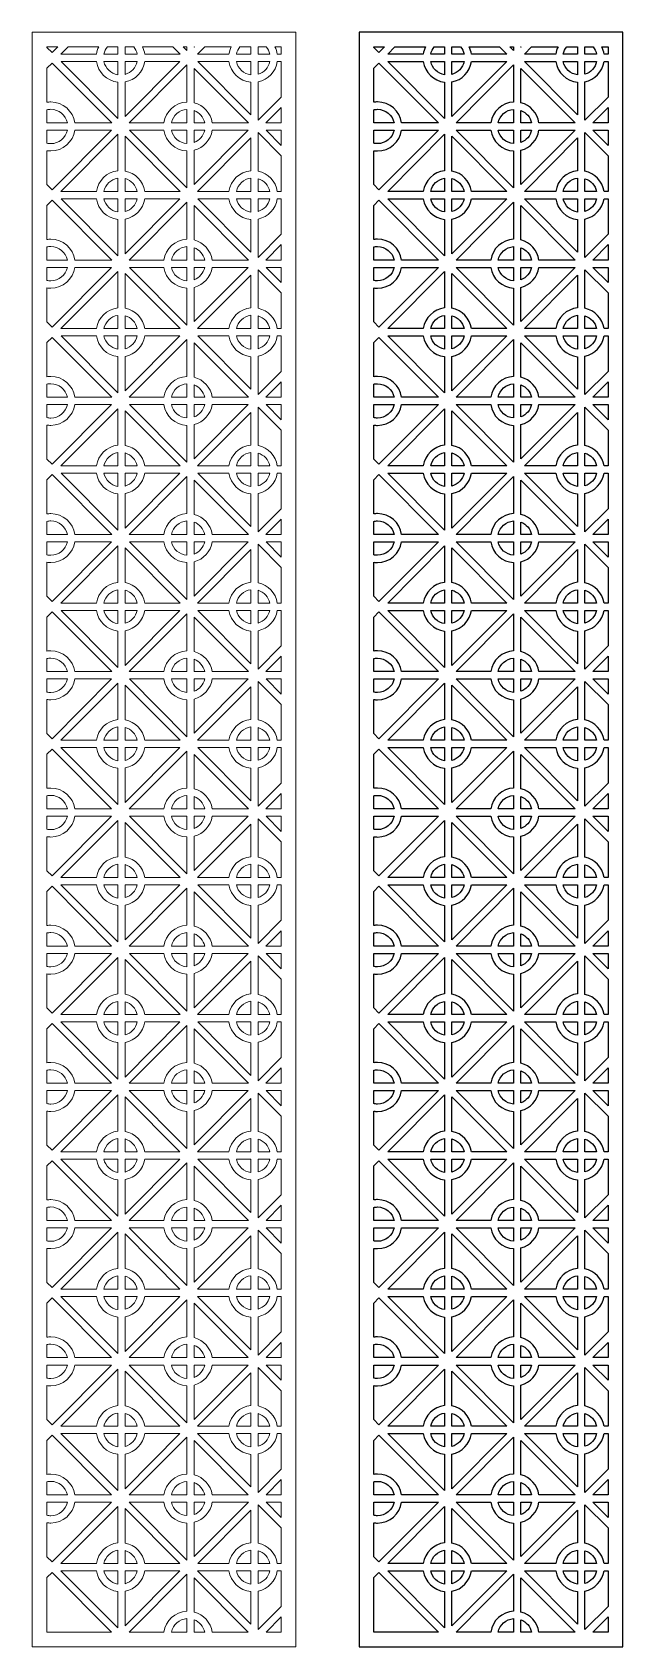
# Model space of a CAD drawing. Header units: centimetres. Extents: x -8.5 to 0.2, y -11.2 to 12.7.
import ezdxf

# ---------------------------------------------------------------- set-up
doc = ezdxf.new("R2010")
doc.units = ezdxf.units.CM
doc.header["$MEASUREMENT"] = 0
doc.layers.add('layer 1', color=7, linetype='Continuous')

msp = doc.modelspace()

# ---------------------------------------------------------------- linework, layer by layer
at = {"layer": 'layer 1', "color": 177, "lineweight": 9}
for points, knots in [([(-8.53788, -11.21428), (-8.53788, -11.21428), (-8.53788, 12.68389), (-8.53788, 12.68389), (-8.53788, 12.68389), (-8.53788, 12.68389), (-4.63909, 12.68389), (-4.63909, 12.68389), (-4.63909, 12.68389), (-4.63909, 12.68389), (-4.63909, -11.21428), (-4.63909, -11.21428), (-4.63909, -11.21428), (-4.63909, -11.21428), (-8.53788, -11.21428), (-8.53788, -11.21428)], [0, 0, 0, 0, 0.2, 0.2, 0.2, 0.2, 0.4, 0.4, 0.4, 0.4, 0.6, 0.6, 0.6, 0.6, 1, 1, 1, 1]), ([(-8.32128, 12.45992), (-8.32128, 12.45992), (-8.24479, 12.38308), (-8.24479, 12.38308), (-8.24479, 12.38308), (-8.24479, 12.38308), (-8.16095, 12.46729), (-8.16095, 12.46729), (-8.16095, 12.46729), (-8.16095, 12.46729), (-8.32128, 12.46729), (-8.32128, 12.46729), (-8.32128, 12.46729), (-8.32128, 12.46729), (-8.32128, 12.45992), (-8.32128, 12.45992)], [0, 0, 0, 0, 0.2, 0.2, 0.2, 0.2, 0.4, 0.4, 0.4, 0.4, 0.6, 0.6, 0.6, 0.6, 1, 1, 1, 1]), ([(-8.00779, 12.46729), (-8.00779, 12.46729), (-8.11502, 12.35958), (-8.11502, 12.35958), (-8.11502, 12.35958), (-8.11502, 12.35958), (-7.58912, 12.35958), (-7.58912, 12.35958), (-7.58912, 12.35958), (-7.58339, 12.39776), (-7.57174, 12.43399), (-7.55513, 12.46729), (-7.55513, 12.46729), (-7.55513, 12.46729), (-8.00779, 12.46729), (-8.00779, 12.46729)], [0, 0, 0, 0, 0.2, 0.2, 0.2, 0.2, 0.4, 0.4, 0.4, 0.4, 0.6, 0.6, 0.6, 0.6, 1, 1, 1, 1]), ([(-7.47904, 12.35958), (-7.47904, 12.35958), (-7.27348, 12.35958), (-7.27348, 12.35958), (-7.27348, 12.35958), (-7.27348, 12.35958), (-7.27348, 12.46729), (-7.27348, 12.46729), (-7.27348, 12.46729), (-7.27348, 12.46729), (-7.42661, 12.46729), (-7.42661, 12.46729), (-7.42661, 12.46729), (-7.45196, 12.43664), (-7.47027, 12.3999), (-7.47904, 12.35958)], [0, 0, 0, 0, 0.2, 0.2, 0.2, 0.2, 0.4, 0.4, 0.4, 0.4, 0.6, 0.6, 0.6, 0.6, 1, 1, 1, 1]), ([(-7.16518, 12.46729), (-7.16518, 12.46729), (-7.16518, 12.35958), (-7.16518, 12.35958), (-7.16518, 12.35958), (-7.16518, 12.35958), (-6.98529, 12.35958), (-6.98529, 12.35958), (-6.98529, 12.35958), (-6.99406, 12.3999), (-7.01237, 12.43664), (-7.03772, 12.46729), (-7.03772, 12.46729), (-7.03772, 12.46729), (-7.16518, 12.46729), (-7.16518, 12.46729)], [0, 0, 0, 0, 0.2, 0.2, 0.2, 0.2, 0.4, 0.4, 0.4, 0.4, 0.6, 0.6, 0.6, 0.6, 1, 1, 1, 1]), ([(-6.87521, 12.35958), (-6.87521, 12.35958), (-6.35262, 12.35958), (-6.35262, 12.35958), (-6.35262, 12.35958), (-6.35262, 12.35958), (-6.45985, 12.46729), (-6.45985, 12.46729), (-6.45985, 12.46729), (-6.45985, 12.46729), (-6.9092, 12.46729), (-6.9092, 12.46729), (-6.9092, 12.46729), (-6.89259, 12.43399), (-6.88094, 12.39776), (-6.87521, 12.35958)], [0, 0, 0, 0, 0.2, 0.2, 0.2, 0.2, 0.4, 0.4, 0.4, 0.4, 0.6, 0.6, 0.6, 0.6, 1, 1, 1, 1]), ([(-6.30669, 12.46729), (-6.30669, 12.46729), (-6.25171, 12.41206), (-6.25171, 12.41206), (-6.25171, 12.41206), (-6.25171, 12.41206), (-6.25171, 12.46729), (-6.25171, 12.46729), (-6.25171, 12.46729), (-6.25171, 12.46729), (-6.30669, 12.46729), (-6.30669, 12.46729)], [0, 0, 0, 0, 0.25, 0.25, 0.25, 0.25, 0.5, 0.5, 0.5, 0.5, 1, 1, 1, 1]), ([(-6.14341, 12.46729), (-6.14341, 12.46729), (-6.14341, 12.46289), (-6.14341, 12.46289), (-6.14341, 12.46289), (-6.14341, 12.46289), (-6.13902, 12.46729), (-6.13902, 12.46729), (-6.13902, 12.46729), (-6.13902, 12.46729), (-6.14341, 12.46729), (-6.14341, 12.46729)], [0, 0, 0, 0, 0.25, 0.25, 0.25, 0.25, 0.5, 0.5, 0.5, 0.5, 1, 1, 1, 1]), ([(-5.98586, 12.46729), (-5.98586, 12.46729), (-6.09308, 12.35958), (-6.09308, 12.35958), (-6.09308, 12.35958), (-6.09308, 12.35958), (-5.62892, 12.35958), (-5.62892, 12.35958), (-5.62892, 12.35958), (-5.62319, 12.39776), (-5.61154, 12.43399), (-5.59493, 12.46729), (-5.59493, 12.46729), (-5.59493, 12.46729), (-5.98586, 12.46729), (-5.98586, 12.46729)], [0, 0, 0, 0, 0.2, 0.2, 0.2, 0.2, 0.4, 0.4, 0.4, 0.4, 0.6, 0.6, 0.6, 0.6, 1, 1, 1, 1]), ([(-5.51884, 12.35958), (-5.51884, 12.35958), (-5.30562, 12.35958), (-5.30562, 12.35958), (-5.30562, 12.35958), (-5.30562, 12.35958), (-5.30562, 12.46729), (-5.30562, 12.46729), (-5.30562, 12.46729), (-5.30562, 12.46729), (-5.46641, 12.46729), (-5.46641, 12.46729), (-5.46641, 12.46729), (-5.49176, 12.43664), (-5.51007, 12.3999), (-5.51884, 12.35958)], [0, 0, 0, 0, 0.2, 0.2, 0.2, 0.2, 0.4, 0.4, 0.4, 0.4, 0.6, 0.6, 0.6, 0.6, 1, 1, 1, 1]), ([(-5.19732, 12.46729), (-5.19732, 12.46729), (-5.19732, 12.35958), (-5.19732, 12.35958), (-5.19732, 12.35958), (-5.19732, 12.35958), (-5.02509, 12.35958), (-5.02509, 12.35958), (-5.02509, 12.35958), (-5.03386, 12.3999), (-5.05217, 12.43664), (-5.07752, 12.46729), (-5.07752, 12.46729), (-5.07752, 12.46729), (-5.19732, 12.46729), (-5.19732, 12.46729)], [0, 0, 0, 0, 0.2, 0.2, 0.2, 0.2, 0.4, 0.4, 0.4, 0.4, 0.6, 0.6, 0.6, 0.6, 1, 1, 1, 1]), ([(-4.91501, 12.35958), (-4.91501, 12.35958), (-4.85569, 12.35958), (-4.85569, 12.35958), (-4.85569, 12.35958), (-4.85569, 12.35958), (-4.85569, 12.46729), (-4.85569, 12.46729), (-4.85569, 12.46729), (-4.85569, 12.46729), (-4.94899, 12.46729), (-4.94899, 12.46729), (-4.94899, 12.46729), (-4.93239, 12.43399), (-4.92073, 12.39776), (-4.91501, 12.35958)], [0, 0, 0, 0, 0.2, 0.2, 0.2, 0.2, 0.4, 0.4, 0.4, 0.4, 0.6, 0.6, 0.6, 0.6, 1, 1, 1, 1]), ([(-7.90877, 11.34405), (-7.90877, 11.34405), (-7.36364, 11.34405), (-7.36364, 11.34405), (-7.36364, 11.34405), (-7.36364, 11.34405), (-8.24479, 12.22922), (-8.24479, 12.22922), (-8.24479, 12.22922), (-8.24479, 12.22922), (-8.32128, 12.15237), (-8.32128, 12.15237), (-8.32128, 12.15237), (-8.32128, 12.15237), (-8.32128, 11.64802), (-8.32128, 11.64802), (-8.32128, 11.64802), (-8.30317, 11.65084), (-8.28462, 11.6523), (-8.26573, 11.6523), (-8.26573, 11.6523), (-8.08479, 11.6523), (-7.93491, 11.5185), (-7.90877, 11.34405)], [0, 0, 0, 0, 0.14285714, 0.14285714, 0.14285714, 0.14285714, 0.28571429, 0.28571429, 0.28571429, 0.28571429, 0.42857143, 0.42857143, 0.42857143, 0.42857143, 0.57142857, 0.57142857, 0.57142857, 0.57142857, 0.71428571, 0.71428571, 0.71428571, 0.71428571, 1, 1, 1, 1]), ([(-7.58912, 12.25079), (-7.58912, 12.25079), (-8.1131, 12.25079), (-8.1131, 12.25079), (-8.1131, 12.25079), (-8.1131, 12.25079), (-7.27348, 11.40734), (-7.27348, 11.40734), (-7.27348, 11.40734), (-7.27348, 11.40734), (-7.27348, 11.94491), (-7.27348, 11.94491), (-7.27348, 11.94491), (-7.43551, 11.96347), (-7.565, 12.08981), (-7.58912, 12.25079)], [0, 0, 0, 0, 0.2, 0.2, 0.2, 0.2, 0.4, 0.4, 0.4, 0.4, 0.6, 0.6, 0.6, 0.6, 1, 1, 1, 1]), ([(-7.27348, 12.25079), (-7.27348, 12.25079), (-7.47903, 12.25079), (-7.47903, 12.25079), (-7.47903, 12.25079), (-7.45711, 12.15001), (-7.37561, 12.07161), (-7.27348, 12.05473), (-7.27348, 12.05473), (-7.27348, 12.05473), (-7.27348, 12.25079), (-7.27348, 12.25079)], [0, 0, 0, 0, 0.25, 0.25, 0.25, 0.25, 0.5, 0.5, 0.5, 0.5, 1, 1, 1, 1]), ([(-6.9853, 12.25079), (-6.9853, 12.25079), (-7.16518, 12.25079), (-7.16518, 12.25079), (-7.16518, 12.25079), (-7.16518, 12.25079), (-7.16518, 12.06036), (-7.16518, 12.06036), (-7.16518, 12.06036), (-7.07525, 12.08515), (-7.00535, 12.15861), (-6.9853, 12.25079)], [0, 0, 0, 0, 0.25, 0.25, 0.25, 0.25, 0.5, 0.5, 0.5, 0.5, 1, 1, 1, 1]), ([(-6.35454, 12.25079), (-6.35454, 12.25079), (-6.87521, 12.25079), (-6.87521, 12.25079), (-6.87521, 12.25079), (-6.89804, 12.0984), (-7.0153, 11.97706), (-7.16518, 11.94879), (-7.16518, 11.94879), (-7.16518, 11.94879), (-7.16518, 11.43644), (-7.16518, 11.43644), (-7.16518, 11.43644), (-7.16518, 11.43644), (-6.35454, 12.25079), (-6.35454, 12.25079)], [0, 0, 0, 0, 0.2, 0.2, 0.2, 0.2, 0.4, 0.4, 0.4, 0.4, 0.6, 0.6, 0.6, 0.6, 1, 1, 1, 1]), ([(-7.104, 11.34405), (-7.104, 11.34405), (-6.5912, 11.34405), (-6.5912, 11.34405), (-6.5912, 11.34405), (-6.56591, 11.51286), (-6.42475, 11.64358), (-6.25171, 11.65187), (-6.25171, 11.65187), (-6.25171, 11.65187), (-6.25171, 12.20023), (-6.25171, 12.20023), (-6.25171, 12.20023), (-6.25171, 12.20023), (-7.104, 11.34405), (-7.104, 11.34405)], [0, 0, 0, 0, 0.2, 0.2, 0.2, 0.2, 0.4, 0.4, 0.4, 0.4, 0.6, 0.6, 0.6, 0.6, 1, 1, 1, 1]), ([(-5.62892, 12.25079), (-5.62892, 12.25079), (-6.09117, 12.25079), (-6.09117, 12.25079), (-6.09117, 12.25079), (-6.09117, 12.25079), (-5.30562, 11.46165), (-5.30562, 11.46165), (-5.30562, 11.46165), (-5.30562, 11.46165), (-5.30562, 11.94412), (-5.30562, 11.94412), (-5.30562, 11.94412), (-5.47121, 11.95951), (-5.60442, 12.08728), (-5.62892, 12.25079)], [0, 0, 0, 0, 0.2, 0.2, 0.2, 0.2, 0.4, 0.4, 0.4, 0.4, 0.6, 0.6, 0.6, 0.6, 1, 1, 1, 1]), ([(-5.30562, 12.25079), (-5.30562, 12.25079), (-5.51883, 12.25079), (-5.51883, 12.25079), (-5.51883, 12.25079), (-5.49637, 12.1475), (-5.41131, 12.06771), (-5.30562, 12.05358), (-5.30562, 12.05358), (-5.30562, 12.05358), (-5.30562, 12.25079), (-5.30562, 12.25079)], [0, 0, 0, 0, 0.25, 0.25, 0.25, 0.25, 0.5, 0.5, 0.5, 0.5, 1, 1, 1, 1]), ([(-5.0251, 12.25079), (-5.0251, 12.25079), (-5.19732, 12.25079), (-5.19732, 12.25079), (-5.19732, 12.25079), (-5.19732, 12.25079), (-5.19732, 12.0626), (-5.19732, 12.0626), (-5.19732, 12.0626), (-5.11109, 12.08936), (-5.04457, 12.16125), (-5.0251, 12.25079)], [0, 0, 0, 0, 0.25, 0.25, 0.25, 0.25, 0.5, 0.5, 0.5, 0.5, 1, 1, 1, 1]), ([(-4.85569, 12.25079), (-4.85569, 12.25079), (-4.91501, 12.25079), (-4.91501, 12.25079), (-4.91501, 12.25079), (-4.93745, 12.10101), (-5.05111, 11.98122), (-5.19732, 11.95032), (-5.19732, 11.95032), (-5.19732, 11.95032), (-5.19732, 11.38213), (-5.19732, 11.38213), (-5.19732, 11.38213), (-5.19732, 11.38213), (-4.85569, 11.72532), (-4.85569, 11.72532), (-4.85569, 11.72532), (-4.85569, 11.72532), (-4.85569, 12.25079), (-4.85569, 12.25079)], [0, 0, 0, 0, 0.16666667, 0.16666667, 0.16666667, 0.16666667, 0.33333333, 0.33333333, 0.33333333, 0.33333333, 0.5, 0.5, 0.5, 0.5, 0.66666667, 0.66666667, 0.66666667, 0.66666667, 1, 1, 1, 1]), ([(-5.87729, 11.34405), (-5.87729, 11.34405), (-5.34171, 11.34405), (-5.34171, 11.34405), (-5.34171, 11.34405), (-5.34171, 11.34405), (-6.14341, 12.14941), (-6.14341, 12.14941), (-6.14341, 12.14941), (-6.14341, 12.14941), (-6.14341, 11.64071), (-6.14341, 11.64071), (-6.14341, 11.64071), (-6.00505, 11.60467), (-5.89889, 11.48825), (-5.87729, 11.34405)], [0, 0, 0, 0, 0.2, 0.2, 0.2, 0.2, 0.4, 0.4, 0.4, 0.4, 0.6, 0.6, 0.6, 0.6, 1, 1, 1, 1]), ([(-8.32128, 11.34405), (-8.32128, 11.34405), (-8.01886, 11.34405), (-8.01886, 11.34405), (-8.01886, 11.34405), (-8.04366, 11.45809), (-8.14478, 11.54351), (-8.26573, 11.54351), (-8.26573, 11.54351), (-8.28481, 11.54351), (-8.3034, 11.54136), (-8.32128, 11.53733), (-8.32128, 11.53733), (-8.32128, 11.53733), (-8.32128, 11.34405), (-8.32128, 11.34405)], [0, 0, 0, 0, 0.2, 0.2, 0.2, 0.2, 0.4, 0.4, 0.4, 0.4, 0.6, 0.6, 0.6, 0.6, 1, 1, 1, 1]), ([(-6.48111, 11.34405), (-6.48111, 11.34405), (-6.25171, 11.34405), (-6.25171, 11.34405), (-6.25171, 11.34405), (-6.25171, 11.34405), (-6.25171, 11.54289), (-6.25171, 11.54289), (-6.25171, 11.54289), (-6.36483, 11.53513), (-6.45751, 11.45255), (-6.48111, 11.34405)], [0, 0, 0, 0, 0.25, 0.25, 0.25, 0.25, 0.5, 0.5, 0.5, 0.5, 1, 1, 1, 1]), ([(-6.14341, 11.34405), (-6.14341, 11.34405), (-5.98738, 11.34405), (-5.98738, 11.34405), (-5.98738, 11.34405), (-6.00562, 11.4279), (-6.06511, 11.49626), (-6.14341, 11.52658), (-6.14341, 11.52658), (-6.14341, 11.52658), (-6.14341, 11.34405), (-6.14341, 11.34405)], [0, 0, 0, 0, 0.25, 0.25, 0.25, 0.25, 0.5, 0.5, 0.5, 0.5, 1, 1, 1, 1]), ([(-4.85569, 11.57146), (-4.85569, 11.57146), (-5.08207, 11.34405), (-5.08207, 11.34405), (-5.08207, 11.34405), (-5.08207, 11.34405), (-4.85569, 11.34405), (-4.85569, 11.34405), (-4.85569, 11.34405), (-4.85569, 11.34405), (-4.85569, 11.57146), (-4.85569, 11.57146)], [0, 0, 0, 0, 0.25, 0.25, 0.25, 0.25, 0.5, 0.5, 0.5, 0.5, 1, 1, 1, 1]), ([(-8.01886, 11.23525), (-8.01886, 11.23525), (-8.32128, 11.23525), (-8.32128, 11.23525), (-8.32128, 11.23525), (-8.32128, 11.23525), (-8.32128, 11.04197), (-8.32128, 11.04197), (-8.32128, 11.04197), (-8.3034, 11.03794), (-8.28481, 11.0358), (-8.26573, 11.0358), (-8.26573, 11.0358), (-8.14478, 11.0358), (-8.04366, 11.12121), (-8.01886, 11.23525)], [0, 0, 0, 0, 0.2, 0.2, 0.2, 0.2, 0.4, 0.4, 0.4, 0.4, 0.6, 0.6, 0.6, 0.6, 1, 1, 1, 1]), ([(-8.32128, 10.42876), (-8.32128, 10.42876), (-8.24479, 10.35191), (-8.24479, 10.35191), (-8.24479, 10.35191), (-8.24479, 10.35191), (-7.36546, 11.23525), (-7.36546, 11.23525), (-7.36546, 11.23525), (-7.36546, 11.23525), (-7.90877, 11.23525), (-7.90877, 11.23525), (-7.90877, 11.23525), (-7.93491, 11.0608), (-8.08479, 10.927), (-8.26573, 10.927), (-8.26573, 10.927), (-8.28462, 10.927), (-8.30317, 10.92846), (-8.32128, 10.93128), (-8.32128, 10.93128), (-8.32128, 10.93128), (-8.32128, 10.42876), (-8.32128, 10.42876)], [0, 0, 0, 0, 0.14285714, 0.14285714, 0.14285714, 0.14285714, 0.28571429, 0.28571429, 0.28571429, 0.28571429, 0.42857143, 0.42857143, 0.42857143, 0.42857143, 0.57142857, 0.57142857, 0.57142857, 0.57142857, 0.71428571, 0.71428571, 0.71428571, 0.71428571, 1, 1, 1, 1]), ([(-6.5912, 11.23525), (-6.5912, 11.23525), (-7.10218, 11.23525), (-7.10218, 11.23525), (-7.10218, 11.23525), (-7.10218, 11.23525), (-6.25171, 10.38089), (-6.25171, 10.38089), (-6.25171, 10.38089), (-6.25171, 10.38089), (-6.25171, 10.92743), (-6.25171, 10.92743), (-6.25171, 10.92743), (-6.42475, 10.93572), (-6.56591, 11.06644), (-6.5912, 11.23525)], [0, 0, 0, 0, 0.2, 0.2, 0.2, 0.2, 0.4, 0.4, 0.4, 0.4, 0.6, 0.6, 0.6, 0.6, 1, 1, 1, 1]), ([(-6.25171, 11.23525), (-6.25171, 11.23525), (-6.48111, 11.23525), (-6.48111, 11.23525), (-6.48111, 11.23525), (-6.45751, 11.12675), (-6.36483, 11.04417), (-6.25171, 11.03641), (-6.25171, 11.03641), (-6.25171, 11.03641), (-6.25171, 11.23525), (-6.25171, 11.23525)], [0, 0, 0, 0, 0.25, 0.25, 0.25, 0.25, 0.5, 0.5, 0.5, 0.5, 1, 1, 1, 1]), ([(-5.98738, 11.23525), (-5.98738, 11.23525), (-6.14341, 11.23525), (-6.14341, 11.23525), (-6.14341, 11.23525), (-6.14341, 11.23525), (-6.14341, 11.05271), (-6.14341, 11.05271), (-6.14341, 11.05271), (-6.06511, 11.08304), (-6.00561, 11.1514), (-5.98738, 11.23525)], [0, 0, 0, 0, 0.25, 0.25, 0.25, 0.25, 0.5, 0.5, 0.5, 0.5, 1, 1, 1, 1]), ([(-5.34353, 11.23525), (-5.34353, 11.23525), (-5.87729, 11.23525), (-5.87729, 11.23525), (-5.87729, 11.23525), (-5.89889, 11.09105), (-6.00505, 10.97463), (-6.14341, 10.93859), (-6.14341, 10.93859), (-6.14341, 10.93859), (-6.14341, 10.43172), (-6.14341, 10.43172), (-6.14341, 10.43172), (-6.14341, 10.43172), (-5.34353, 11.23525), (-5.34353, 11.23525)], [0, 0, 0, 0, 0.2, 0.2, 0.2, 0.2, 0.4, 0.4, 0.4, 0.4, 0.6, 0.6, 0.6, 0.6, 1, 1, 1, 1]), ([(-4.85569, 11.23525), (-4.85569, 11.23525), (-5.08025, 11.23525), (-5.08025, 11.23525), (-5.08025, 11.23525), (-5.08025, 11.23525), (-4.85569, 11.00966), (-4.85569, 11.00966), (-4.85569, 11.00966), (-4.85569, 11.00966), (-4.85569, 11.23525), (-4.85569, 11.23525)], [0, 0, 0, 0, 0.25, 0.25, 0.25, 0.25, 0.5, 0.5, 0.5, 0.5, 1, 1, 1, 1]), ([(-8.11491, 10.32852), (-8.11491, 10.32852), (-7.58912, 10.32852), (-7.58912, 10.32852), (-7.58912, 10.32852), (-7.565, 10.48949), (-7.43551, 10.61583), (-7.27348, 10.63439), (-7.27348, 10.63439), (-7.27348, 10.63439), (-7.27348, 11.17379), (-7.27348, 11.17379), (-7.27348, 11.17379), (-7.27348, 11.17379), (-8.11491, 10.32852), (-8.11491, 10.32852)], [0, 0, 0, 0, 0.2, 0.2, 0.2, 0.2, 0.4, 0.4, 0.4, 0.4, 0.6, 0.6, 0.6, 0.6, 1, 1, 1, 1]), ([(-6.87521, 10.32852), (-6.87521, 10.32852), (-6.35273, 10.32852), (-6.35273, 10.32852), (-6.35273, 10.32852), (-6.35273, 10.32852), (-7.16518, 11.14468), (-7.16518, 11.14468), (-7.16518, 11.14468), (-7.16518, 11.14468), (-7.16518, 10.63051), (-7.16518, 10.63051), (-7.16518, 10.63051), (-7.0153, 10.60224), (-6.89804, 10.4809), (-6.87521, 10.32852)], [0, 0, 0, 0, 0.2, 0.2, 0.2, 0.2, 0.4, 0.4, 0.4, 0.4, 0.6, 0.6, 0.6, 0.6, 1, 1, 1, 1]), ([(-6.09298, 10.32852), (-6.09298, 10.32852), (-5.62892, 10.32852), (-5.62892, 10.32852), (-5.62892, 10.32852), (-5.60442, 10.49203), (-5.47121, 10.61979), (-5.30562, 10.63518), (-5.30562, 10.63518), (-5.30562, 10.63518), (-5.30562, 11.11948), (-5.30562, 11.11948), (-5.30562, 11.11948), (-5.30562, 11.11948), (-6.09298, 10.32852), (-6.09298, 10.32852)], [0, 0, 0, 0, 0.2, 0.2, 0.2, 0.2, 0.4, 0.4, 0.4, 0.4, 0.6, 0.6, 0.6, 0.6, 1, 1, 1, 1]), ([(-4.85569, 10.85581), (-4.85569, 10.85581), (-5.19732, 11.19899), (-5.19732, 11.19899), (-5.19732, 11.19899), (-5.19732, 11.19899), (-5.19732, 10.62898), (-5.19732, 10.62898), (-5.19732, 10.62898), (-5.05111, 10.59808), (-4.93745, 10.47829), (-4.91501, 10.32852), (-4.91501, 10.32852), (-4.91501, 10.32852), (-4.85569, 10.32852), (-4.85569, 10.32852), (-4.85569, 10.32852), (-4.85569, 10.32852), (-4.85569, 10.85581), (-4.85569, 10.85581)], [0, 0, 0, 0, 0.16666667, 0.16666667, 0.16666667, 0.16666667, 0.33333333, 0.33333333, 0.33333333, 0.33333333, 0.5, 0.5, 0.5, 0.5, 0.66666667, 0.66666667, 0.66666667, 0.66666667, 1, 1, 1, 1]), ([(-7.47903, 10.32852), (-7.47903, 10.32852), (-7.27348, 10.32852), (-7.27348, 10.32852), (-7.27348, 10.32852), (-7.27348, 10.32852), (-7.27348, 10.52457), (-7.27348, 10.52457), (-7.27348, 10.52457), (-7.37561, 10.50769), (-7.45711, 10.42929), (-7.47903, 10.32852)], [0, 0, 0, 0, 0.25, 0.25, 0.25, 0.25, 0.5, 0.5, 0.5, 0.5, 1, 1, 1, 1]), ([(-7.16518, 10.32852), (-7.16518, 10.32852), (-6.9853, 10.32852), (-6.9853, 10.32852), (-6.9853, 10.32852), (-7.00535, 10.42069), (-7.07525, 10.49415), (-7.16518, 10.51893), (-7.16518, 10.51893), (-7.16518, 10.51893), (-7.16518, 10.32852), (-7.16518, 10.32852)], [0, 0, 0, 0, 0.25, 0.25, 0.25, 0.25, 0.5, 0.5, 0.5, 0.5, 1, 1, 1, 1]), ([(-5.51882, 10.32852), (-5.51882, 10.32852), (-5.30562, 10.32852), (-5.30562, 10.32852), (-5.30562, 10.32852), (-5.30562, 10.32852), (-5.30562, 10.52572), (-5.30562, 10.52572), (-5.30562, 10.52572), (-5.41131, 10.51158), (-5.49637, 10.4318), (-5.51882, 10.32852)], [0, 0, 0, 0, 0.25, 0.25, 0.25, 0.25, 0.5, 0.5, 0.5, 0.5, 1, 1, 1, 1]), ([(-5.19732, 10.5167), (-5.19732, 10.5167), (-5.19732, 10.32852), (-5.19732, 10.32852), (-5.19732, 10.32852), (-5.19732, 10.32852), (-5.0251, 10.32852), (-5.0251, 10.32852), (-5.0251, 10.32852), (-5.04457, 10.41805), (-5.11108, 10.48995), (-5.19732, 10.5167)], [0, 0, 0, 0, 0.25, 0.25, 0.25, 0.25, 0.5, 0.5, 0.5, 0.5, 1, 1, 1, 1]), ([(-7.90877, 9.31298), (-7.90877, 9.31298), (-7.36374, 9.31298), (-7.36374, 9.31298), (-7.36374, 9.31298), (-7.36374, 9.31298), (-8.24479, 10.19805), (-8.24479, 10.19805), (-8.24479, 10.19805), (-8.24479, 10.19805), (-8.32128, 10.12121), (-8.32128, 10.12121), (-8.32128, 10.12121), (-8.32128, 10.12121), (-8.32128, 9.61696), (-8.32128, 9.61696), (-8.32128, 9.61696), (-8.30317, 9.61977), (-8.28462, 9.62123), (-8.26573, 9.62123), (-8.26573, 9.62123), (-8.08479, 9.62123), (-7.93491, 9.48744), (-7.90877, 9.31298)], [0, 0, 0, 0, 0.14285714, 0.14285714, 0.14285714, 0.14285714, 0.28571429, 0.28571429, 0.28571429, 0.28571429, 0.42857143, 0.42857143, 0.42857143, 0.42857143, 0.57142857, 0.57142857, 0.57142857, 0.57142857, 0.71428571, 0.71428571, 0.71428571, 0.71428571, 1, 1, 1, 1]), ([(-7.58912, 10.21972), (-7.58912, 10.21972), (-8.1132, 10.21972), (-8.1132, 10.21972), (-8.1132, 10.21972), (-8.1132, 10.21972), (-7.27348, 9.37617), (-7.27348, 9.37617), (-7.27348, 9.37617), (-7.27348, 9.37617), (-7.27348, 9.91385), (-7.27348, 9.91385), (-7.27348, 9.91385), (-7.43551, 9.93241), (-7.565, 10.05874), (-7.58912, 10.21972)], [0, 0, 0, 0, 0.2, 0.2, 0.2, 0.2, 0.4, 0.4, 0.4, 0.4, 0.6, 0.6, 0.6, 0.6, 1, 1, 1, 1]), ([(-7.27348, 10.21972), (-7.27348, 10.21972), (-7.47903, 10.21972), (-7.47903, 10.21972), (-7.47903, 10.21972), (-7.45711, 10.11895), (-7.37561, 10.04054), (-7.27348, 10.02366), (-7.27348, 10.02366), (-7.27348, 10.02366), (-7.27348, 10.21972), (-7.27348, 10.21972)], [0, 0, 0, 0, 0.25, 0.25, 0.25, 0.25, 0.5, 0.5, 0.5, 0.5, 1, 1, 1, 1]), ([(-6.9853, 10.21972), (-6.9853, 10.21972), (-7.16518, 10.21972), (-7.16518, 10.21972), (-7.16518, 10.21972), (-7.16518, 10.21972), (-7.16518, 10.0293), (-7.16518, 10.0293), (-7.16518, 10.0293), (-7.07525, 10.05409), (-7.00535, 10.12755), (-6.9853, 10.21972)], [0, 0, 0, 0, 0.25, 0.25, 0.25, 0.25, 0.5, 0.5, 0.5, 0.5, 1, 1, 1, 1]), ([(-6.35444, 10.21972), (-6.35444, 10.21972), (-6.87521, 10.21972), (-6.87521, 10.21972), (-6.87521, 10.21972), (-6.89804, 10.06734), (-7.0153, 9.94599), (-7.16518, 9.91773), (-7.16518, 9.91773), (-7.16518, 9.91773), (-7.16518, 9.40528), (-7.16518, 9.40528), (-7.16518, 9.40528), (-7.16518, 9.40528), (-6.35444, 10.21972), (-6.35444, 10.21972)], [0, 0, 0, 0, 0.2, 0.2, 0.2, 0.2, 0.4, 0.4, 0.4, 0.4, 0.6, 0.6, 0.6, 0.6, 1, 1, 1, 1]), ([(-7.1039, 9.31298), (-7.1039, 9.31298), (-6.5912, 9.31298), (-6.5912, 9.31298), (-6.5912, 9.31298), (-6.56591, 9.48179), (-6.42475, 9.61252), (-6.25171, 9.6208), (-6.25171, 9.6208), (-6.25171, 9.6208), (-6.25171, 10.16907), (-6.25171, 10.16907), (-6.25171, 10.16907), (-6.25171, 10.16907), (-7.1039, 9.31298), (-7.1039, 9.31298)], [0, 0, 0, 0, 0.2, 0.2, 0.2, 0.2, 0.4, 0.4, 0.4, 0.4, 0.6, 0.6, 0.6, 0.6, 1, 1, 1, 1]), ([(-5.87729, 9.31298), (-5.87729, 9.31298), (-5.34181, 9.31298), (-5.34181, 9.31298), (-5.34181, 9.31298), (-5.34181, 9.31298), (-6.14341, 10.11824), (-6.14341, 10.11824), (-6.14341, 10.11824), (-6.14341, 10.11824), (-6.14341, 9.60964), (-6.14341, 9.60964), (-6.14341, 9.60964), (-6.00505, 9.5736), (-5.89889, 9.45719), (-5.87729, 9.31298)], [0, 0, 0, 0, 0.2, 0.2, 0.2, 0.2, 0.4, 0.4, 0.4, 0.4, 0.6, 0.6, 0.6, 0.6, 1, 1, 1, 1]), ([(-5.62892, 10.21972), (-5.62892, 10.21972), (-6.09127, 10.21972), (-6.09127, 10.21972), (-6.09127, 10.21972), (-6.09127, 10.21972), (-5.30562, 9.43048), (-5.30562, 9.43048), (-5.30562, 9.43048), (-5.30562, 9.43048), (-5.30562, 9.91305), (-5.30562, 9.91305), (-5.30562, 9.91305), (-5.47121, 9.92844), (-5.60442, 10.05621), (-5.62892, 10.21972)], [0, 0, 0, 0, 0.2, 0.2, 0.2, 0.2, 0.4, 0.4, 0.4, 0.4, 0.6, 0.6, 0.6, 0.6, 1, 1, 1, 1]), ([(-5.30562, 10.21972), (-5.30562, 10.21972), (-5.51883, 10.21972), (-5.51883, 10.21972), (-5.51883, 10.21972), (-5.49637, 10.11644), (-5.41131, 10.03665), (-5.30562, 10.02251), (-5.30562, 10.02251), (-5.30562, 10.02251), (-5.30562, 10.21972), (-5.30562, 10.21972)], [0, 0, 0, 0, 0.25, 0.25, 0.25, 0.25, 0.5, 0.5, 0.5, 0.5, 1, 1, 1, 1]), ([(-5.0251, 10.21972), (-5.0251, 10.21972), (-5.19732, 10.21972), (-5.19732, 10.21972), (-5.19732, 10.21972), (-5.19732, 10.21972), (-5.19732, 10.03153), (-5.19732, 10.03153), (-5.19732, 10.03153), (-5.11109, 10.05829), (-5.04457, 10.13018), (-5.0251, 10.21972)], [0, 0, 0, 0, 0.25, 0.25, 0.25, 0.25, 0.5, 0.5, 0.5, 0.5, 1, 1, 1, 1]), ([(-4.85569, 10.21972), (-4.85569, 10.21972), (-4.91501, 10.21972), (-4.91501, 10.21972), (-4.91501, 10.21972), (-4.93745, 10.06994), (-5.05111, 9.95015), (-5.19732, 9.91925), (-5.19732, 9.91925), (-5.19732, 9.91925), (-5.19732, 9.35097), (-5.19732, 9.35097), (-5.19732, 9.35097), (-5.19732, 9.35097), (-4.85569, 9.69416), (-4.85569, 9.69416), (-4.85569, 9.69416), (-4.85569, 9.69416), (-4.85569, 10.21972), (-4.85569, 10.21972)], [0, 0, 0, 0, 0.16666667, 0.16666667, 0.16666667, 0.16666667, 0.33333333, 0.33333333, 0.33333333, 0.33333333, 0.5, 0.5, 0.5, 0.5, 0.66666667, 0.66666667, 0.66666667, 0.66666667, 1, 1, 1, 1]), ([(-8.32128, 9.31298), (-8.32128, 9.31298), (-8.01886, 9.31298), (-8.01886, 9.31298), (-8.01886, 9.31298), (-8.04366, 9.42702), (-8.14478, 9.51244), (-8.26573, 9.51244), (-8.26573, 9.51244), (-8.28481, 9.51244), (-8.3034, 9.5103), (-8.32128, 9.50627), (-8.32128, 9.50627), (-8.32128, 9.50627), (-8.32128, 9.31298), (-8.32128, 9.31298)], [0, 0, 0, 0, 0.2, 0.2, 0.2, 0.2, 0.4, 0.4, 0.4, 0.4, 0.6, 0.6, 0.6, 0.6, 1, 1, 1, 1]), ([(-6.48111, 9.31298), (-6.48111, 9.31298), (-6.25171, 9.31298), (-6.25171, 9.31298), (-6.25171, 9.31298), (-6.25171, 9.31298), (-6.25171, 9.51182), (-6.25171, 9.51182), (-6.25171, 9.51182), (-6.36483, 9.50406), (-6.45751, 9.42149), (-6.48111, 9.31298)], [0, 0, 0, 0, 0.25, 0.25, 0.25, 0.25, 0.5, 0.5, 0.5, 0.5, 1, 1, 1, 1]), ([(-6.14341, 9.31298), (-6.14341, 9.31298), (-5.98738, 9.31298), (-5.98738, 9.31298), (-5.98738, 9.31298), (-6.00562, 9.39683), (-6.06511, 9.46519), (-6.14341, 9.49552), (-6.14341, 9.49552), (-6.14341, 9.49552), (-6.14341, 9.31298), (-6.14341, 9.31298)], [0, 0, 0, 0, 0.25, 0.25, 0.25, 0.25, 0.5, 0.5, 0.5, 0.5, 1, 1, 1, 1]), ([(-4.85569, 9.5403), (-4.85569, 9.5403), (-5.08197, 9.31298), (-5.08197, 9.31298), (-5.08197, 9.31298), (-5.08197, 9.31298), (-4.85569, 9.31298), (-4.85569, 9.31298), (-4.85569, 9.31298), (-4.85569, 9.31298), (-4.85569, 9.5403), (-4.85569, 9.5403)], [0, 0, 0, 0, 0.25, 0.25, 0.25, 0.25, 0.5, 0.5, 0.5, 0.5, 1, 1, 1, 1]), ([(-8.01886, 9.20419), (-8.01886, 9.20419), (-8.32128, 9.20419), (-8.32128, 9.20419), (-8.32128, 9.20419), (-8.32128, 9.20419), (-8.32128, 9.0109), (-8.32128, 9.0109), (-8.32128, 9.0109), (-8.3034, 9.00687), (-8.28481, 9.00473), (-8.26573, 9.00473), (-8.26573, 9.00473), (-8.14478, 9.00473), (-8.04366, 9.09015), (-8.01886, 9.20419)], [0, 0, 0, 0, 0.2, 0.2, 0.2, 0.2, 0.4, 0.4, 0.4, 0.4, 0.6, 0.6, 0.6, 0.6, 1, 1, 1, 1]), ([(-8.32128, 8.39759), (-8.32128, 8.39759), (-8.24479, 8.32074), (-8.24479, 8.32074), (-8.24479, 8.32074), (-8.24479, 8.32074), (-7.36536, 9.20419), (-7.36536, 9.20419), (-7.36536, 9.20419), (-7.36536, 9.20419), (-7.90877, 9.20419), (-7.90877, 9.20419), (-7.90877, 9.20419), (-7.93491, 9.02973), (-8.08479, 8.89594), (-8.26573, 8.89594), (-8.26573, 8.89594), (-8.28462, 8.89594), (-8.30317, 8.8974), (-8.32128, 8.90021), (-8.32128, 8.90021), (-8.32128, 8.90021), (-8.32128, 8.39759), (-8.32128, 8.39759)], [0, 0, 0, 0, 0.14285714, 0.14285714, 0.14285714, 0.14285714, 0.28571429, 0.28571429, 0.28571429, 0.28571429, 0.42857143, 0.42857143, 0.42857143, 0.42857143, 0.57142857, 0.57142857, 0.57142857, 0.57142857, 0.71428571, 0.71428571, 0.71428571, 0.71428571, 1, 1, 1, 1]), ([(-8.11481, 8.29745), (-8.11481, 8.29745), (-7.58912, 8.29745), (-7.58912, 8.29745), (-7.58912, 8.29745), (-7.565, 8.45843), (-7.43551, 8.58476), (-7.27348, 8.60332), (-7.27348, 8.60332), (-7.27348, 8.60332), (-7.27348, 9.14262), (-7.27348, 9.14262), (-7.27348, 9.14262), (-7.27348, 9.14262), (-8.11481, 8.29745), (-8.11481, 8.29745)], [0, 0, 0, 0, 0.2, 0.2, 0.2, 0.2, 0.4, 0.4, 0.4, 0.4, 0.6, 0.6, 0.6, 0.6, 1, 1, 1, 1]), ([(-6.87521, 8.29745), (-6.87521, 8.29745), (-6.35283, 8.29745), (-6.35283, 8.29745), (-6.35283, 8.29745), (-6.35283, 8.29745), (-7.16518, 9.11352), (-7.16518, 9.11352), (-7.16518, 9.11352), (-7.16518, 9.11352), (-7.16518, 8.59944), (-7.16518, 8.59944), (-7.16518, 8.59944), (-7.0153, 8.57117), (-6.89804, 8.44983), (-6.87521, 8.29745)], [0, 0, 0, 0, 0.2, 0.2, 0.2, 0.2, 0.4, 0.4, 0.4, 0.4, 0.6, 0.6, 0.6, 0.6, 1, 1, 1, 1]), ([(-6.5912, 9.20419), (-6.5912, 9.20419), (-7.10228, 9.20419), (-7.10228, 9.20419), (-7.10228, 9.20419), (-7.10228, 9.20419), (-6.25171, 8.34973), (-6.25171, 8.34973), (-6.25171, 8.34973), (-6.25171, 8.34973), (-6.25171, 8.89636), (-6.25171, 8.89636), (-6.25171, 8.89636), (-6.42475, 8.90465), (-6.56591, 9.03538), (-6.5912, 9.20419)], [0, 0, 0, 0, 0.2, 0.2, 0.2, 0.2, 0.4, 0.4, 0.4, 0.4, 0.6, 0.6, 0.6, 0.6, 1, 1, 1, 1]), ([(-6.25171, 9.20419), (-6.25171, 9.20419), (-6.48111, 9.20419), (-6.48111, 9.20419), (-6.48111, 9.20419), (-6.45751, 9.09568), (-6.36483, 9.01311), (-6.25171, 9.00534), (-6.25171, 9.00534), (-6.25171, 9.00534), (-6.25171, 9.20419), (-6.25171, 9.20419)], [0, 0, 0, 0, 0.25, 0.25, 0.25, 0.25, 0.5, 0.5, 0.5, 0.5, 1, 1, 1, 1]), ([(-5.98738, 9.20419), (-5.98738, 9.20419), (-6.14341, 9.20419), (-6.14341, 9.20419), (-6.14341, 9.20419), (-6.14341, 9.20419), (-6.14341, 9.02165), (-6.14341, 9.02165), (-6.14341, 9.02165), (-6.06511, 9.05197), (-6.00561, 9.12034), (-5.98738, 9.20419)], [0, 0, 0, 0, 0.25, 0.25, 0.25, 0.25, 0.5, 0.5, 0.5, 0.5, 1, 1, 1, 1]), ([(-5.34343, 9.20419), (-5.34343, 9.20419), (-5.87729, 9.20419), (-5.87729, 9.20419), (-5.87729, 9.20419), (-5.89889, 9.05998), (-6.00505, 8.94357), (-6.14341, 8.90753), (-6.14341, 8.90753), (-6.14341, 8.90753), (-6.14341, 8.40055), (-6.14341, 8.40055), (-6.14341, 8.40055), (-6.14341, 8.40055), (-5.34343, 9.20419), (-5.34343, 9.20419)], [0, 0, 0, 0, 0.2, 0.2, 0.2, 0.2, 0.4, 0.4, 0.4, 0.4, 0.6, 0.6, 0.6, 0.6, 1, 1, 1, 1]), ([(-6.09288, 8.29745), (-6.09288, 8.29745), (-5.62892, 8.29745), (-5.62892, 8.29745), (-5.62892, 8.29745), (-5.60442, 8.46096), (-5.47121, 8.58873), (-5.30562, 8.60412), (-5.30562, 8.60412), (-5.30562, 8.60412), (-5.30562, 9.08831), (-5.30562, 9.08831), (-5.30562, 9.08831), (-5.30562, 9.08831), (-6.09288, 8.29745), (-6.09288, 8.29745)], [0, 0, 0, 0, 0.2, 0.2, 0.2, 0.2, 0.4, 0.4, 0.4, 0.4, 0.6, 0.6, 0.6, 0.6, 1, 1, 1, 1]), ([(-4.85569, 8.82464), (-4.85569, 8.82464), (-5.19732, 9.16783), (-5.19732, 9.16783), (-5.19732, 9.16783), (-5.19732, 9.16783), (-5.19732, 8.59791), (-5.19732, 8.59791), (-5.19732, 8.59791), (-5.05111, 8.56702), (-4.93745, 8.44722), (-4.91501, 8.29745), (-4.91501, 8.29745), (-4.91501, 8.29745), (-4.85569, 8.29745), (-4.85569, 8.29745), (-4.85569, 8.29745), (-4.85569, 8.29745), (-4.85569, 8.82464), (-4.85569, 8.82464)], [0, 0, 0, 0, 0.16666667, 0.16666667, 0.16666667, 0.16666667, 0.33333333, 0.33333333, 0.33333333, 0.33333333, 0.5, 0.5, 0.5, 0.5, 0.66666667, 0.66666667, 0.66666667, 0.66666667, 1, 1, 1, 1]), ([(-4.85569, 9.20419), (-4.85569, 9.20419), (-5.08035, 9.20419), (-5.08035, 9.20419), (-5.08035, 9.20419), (-5.08035, 9.20419), (-4.85569, 8.9785), (-4.85569, 8.9785), (-4.85569, 8.9785), (-4.85569, 8.9785), (-4.85569, 9.20419), (-4.85569, 9.20419)], [0, 0, 0, 0, 0.25, 0.25, 0.25, 0.25, 0.5, 0.5, 0.5, 0.5, 1, 1, 1, 1]), ([(-7.47903, 8.29745), (-7.47903, 8.29745), (-7.27348, 8.29745), (-7.27348, 8.29745), (-7.27348, 8.29745), (-7.27348, 8.29745), (-7.27348, 8.49351), (-7.27348, 8.49351), (-7.27348, 8.49351), (-7.37561, 8.47662), (-7.45711, 8.39822), (-7.47903, 8.29745)], [0, 0, 0, 0, 0.25, 0.25, 0.25, 0.25, 0.5, 0.5, 0.5, 0.5, 1, 1, 1, 1]), ([(-7.16518, 8.29745), (-7.16518, 8.29745), (-6.9853, 8.29745), (-6.9853, 8.29745), (-6.9853, 8.29745), (-7.00535, 8.38962), (-7.07525, 8.46308), (-7.16518, 8.48787), (-7.16518, 8.48787), (-7.16518, 8.48787), (-7.16518, 8.29745), (-7.16518, 8.29745)], [0, 0, 0, 0, 0.25, 0.25, 0.25, 0.25, 0.5, 0.5, 0.5, 0.5, 1, 1, 1, 1]), ([(-5.51882, 8.29745), (-5.51882, 8.29745), (-5.30562, 8.29745), (-5.30562, 8.29745), (-5.30562, 8.29745), (-5.30562, 8.29745), (-5.30562, 8.49466), (-5.30562, 8.49466), (-5.30562, 8.49466), (-5.41131, 8.48052), (-5.49637, 8.40073), (-5.51882, 8.29745)], [0, 0, 0, 0, 0.25, 0.25, 0.25, 0.25, 0.5, 0.5, 0.5, 0.5, 1, 1, 1, 1]), ([(-5.19732, 8.48564), (-5.19732, 8.48564), (-5.19732, 8.29745), (-5.19732, 8.29745), (-5.19732, 8.29745), (-5.19732, 8.29745), (-5.0251, 8.29745), (-5.0251, 8.29745), (-5.0251, 8.29745), (-5.04457, 8.38699), (-5.11108, 8.45888), (-5.19732, 8.48564)], [0, 0, 0, 0, 0.25, 0.25, 0.25, 0.25, 0.5, 0.5, 0.5, 0.5, 1, 1, 1, 1]), ([(-7.90877, 7.28192), (-7.90877, 7.28192), (-7.36384, 7.28192), (-7.36384, 7.28192), (-7.36384, 7.28192), (-7.36384, 7.28192), (-8.24479, 8.16688), (-8.24479, 8.16688), (-8.24479, 8.16688), (-8.24479, 8.16688), (-8.32128, 8.09004), (-8.32128, 8.09004), (-8.32128, 8.09004), (-8.32128, 8.09004), (-8.32128, 7.58589), (-8.32128, 7.58589), (-8.32128, 7.58589), (-8.30317, 7.5887), (-8.28462, 7.59017), (-8.26573, 7.59017), (-8.26573, 7.59017), (-8.08479, 7.59017), (-7.93491, 7.45637), (-7.90877, 7.28192)], [0, 0, 0, 0, 0.14285714, 0.14285714, 0.14285714, 0.14285714, 0.28571429, 0.28571429, 0.28571429, 0.28571429, 0.42857143, 0.42857143, 0.42857143, 0.42857143, 0.57142857, 0.57142857, 0.57142857, 0.57142857, 0.71428571, 0.71428571, 0.71428571, 0.71428571, 1, 1, 1, 1]), ([(-7.58912, 8.18865), (-7.58912, 8.18865), (-8.1133, 8.18865), (-8.1133, 8.18865), (-8.1133, 8.18865), (-8.1133, 8.18865), (-7.27348, 7.345), (-7.27348, 7.345), (-7.27348, 7.345), (-7.27348, 7.345), (-7.27348, 7.88278), (-7.27348, 7.88278), (-7.27348, 7.88278), (-7.43551, 7.90134), (-7.565, 8.02767), (-7.58912, 8.18865)], [0, 0, 0, 0, 0.2, 0.2, 0.2, 0.2, 0.4, 0.4, 0.4, 0.4, 0.6, 0.6, 0.6, 0.6, 1, 1, 1, 1]), ([(-7.27348, 8.18865), (-7.27348, 8.18865), (-7.47903, 8.18865), (-7.47903, 8.18865), (-7.47903, 8.18865), (-7.45711, 8.08788), (-7.37561, 8.00948), (-7.27348, 7.99259), (-7.27348, 7.99259), (-7.27348, 7.99259), (-7.27348, 8.18865), (-7.27348, 8.18865)], [0, 0, 0, 0, 0.25, 0.25, 0.25, 0.25, 0.5, 0.5, 0.5, 0.5, 1, 1, 1, 1]), ([(-6.9853, 8.18865), (-6.9853, 8.18865), (-7.16518, 8.18865), (-7.16518, 8.18865), (-7.16518, 8.18865), (-7.16518, 8.18865), (-7.16518, 7.99823), (-7.16518, 7.99823), (-7.16518, 7.99823), (-7.07525, 8.02302), (-7.00535, 8.09648), (-6.9853, 8.18865)], [0, 0, 0, 0, 0.25, 0.25, 0.25, 0.25, 0.5, 0.5, 0.5, 0.5, 1, 1, 1, 1]), ([(-6.35434, 8.18865), (-6.35434, 8.18865), (-6.87521, 8.18865), (-6.87521, 8.18865), (-6.87521, 8.18865), (-6.89804, 8.03627), (-7.0153, 7.91493), (-7.16518, 7.88666), (-7.16518, 7.88666), (-7.16518, 7.88666), (-7.16518, 7.37411), (-7.16518, 7.37411), (-7.16518, 7.37411), (-7.16518, 7.37411), (-6.35434, 8.18865), (-6.35434, 8.18865)], [0, 0, 0, 0, 0.2, 0.2, 0.2, 0.2, 0.4, 0.4, 0.4, 0.4, 0.6, 0.6, 0.6, 0.6, 1, 1, 1, 1]), ([(-7.1038, 7.28192), (-7.1038, 7.28192), (-6.5912, 7.28192), (-6.5912, 7.28192), (-6.5912, 7.28192), (-6.56591, 7.45072), (-6.42475, 7.58145), (-6.25171, 7.58974), (-6.25171, 7.58974), (-6.25171, 7.58974), (-6.25171, 8.1379), (-6.25171, 8.1379), (-6.25171, 8.1379), (-6.25171, 8.1379), (-7.1038, 7.28192), (-7.1038, 7.28192)], [0, 0, 0, 0, 0.2, 0.2, 0.2, 0.2, 0.4, 0.4, 0.4, 0.4, 0.6, 0.6, 0.6, 0.6, 1, 1, 1, 1]), ([(-5.62892, 8.18865), (-5.62892, 8.18865), (-6.09137, 8.18865), (-6.09137, 8.18865), (-6.09137, 8.18865), (-6.09137, 8.18865), (-5.30562, 7.39931), (-5.30562, 7.39931), (-5.30562, 7.39931), (-5.30562, 7.39931), (-5.30562, 7.88198), (-5.30562, 7.88198), (-5.30562, 7.88198), (-5.47121, 7.89737), (-5.60442, 8.02514), (-5.62892, 8.18865)], [0, 0, 0, 0, 0.2, 0.2, 0.2, 0.2, 0.4, 0.4, 0.4, 0.4, 0.6, 0.6, 0.6, 0.6, 1, 1, 1, 1]), ([(-5.30562, 8.18865), (-5.30562, 8.18865), (-5.51883, 8.18865), (-5.51883, 8.18865), (-5.51883, 8.18865), (-5.49637, 8.08537), (-5.41131, 8.00558), (-5.30562, 7.99144), (-5.30562, 7.99144), (-5.30562, 7.99144), (-5.30562, 8.18865), (-5.30562, 8.18865)], [0, 0, 0, 0, 0.25, 0.25, 0.25, 0.25, 0.5, 0.5, 0.5, 0.5, 1, 1, 1, 1]), ([(-5.0251, 8.18865), (-5.0251, 8.18865), (-5.19732, 8.18865), (-5.19732, 8.18865), (-5.19732, 8.18865), (-5.19732, 8.18865), (-5.19732, 8.00046), (-5.19732, 8.00046), (-5.19732, 8.00046), (-5.11109, 8.02722), (-5.04457, 8.09911), (-5.0251, 8.18865)], [0, 0, 0, 0, 0.25, 0.25, 0.25, 0.25, 0.5, 0.5, 0.5, 0.5, 1, 1, 1, 1]), ([(-4.85569, 8.18865), (-4.85569, 8.18865), (-4.91501, 8.18865), (-4.91501, 8.18865), (-4.91501, 8.18865), (-4.93745, 8.03887), (-5.05111, 7.91908), (-5.19732, 7.88819), (-5.19732, 7.88819), (-5.19732, 7.88819), (-5.19732, 7.3198), (-5.19732, 7.3198), (-5.19732, 7.3198), (-5.19732, 7.3198), (-4.85569, 7.66299), (-4.85569, 7.66299), (-4.85569, 7.66299), (-4.85569, 7.66299), (-4.85569, 8.18865), (-4.85569, 8.18865)], [0, 0, 0, 0, 0.16666667, 0.16666667, 0.16666667, 0.16666667, 0.33333333, 0.33333333, 0.33333333, 0.33333333, 0.5, 0.5, 0.5, 0.5, 0.66666667, 0.66666667, 0.66666667, 0.66666667, 1, 1, 1, 1]), ([(-5.87729, 7.28192), (-5.87729, 7.28192), (-5.34191, 7.28192), (-5.34191, 7.28192), (-5.34191, 7.28192), (-5.34191, 7.28192), (-6.14341, 8.08707), (-6.14341, 8.08707), (-6.14341, 8.08707), (-6.14341, 8.08707), (-6.14341, 7.57858), (-6.14341, 7.57858), (-6.14341, 7.57858), (-6.00505, 7.54253), (-5.89889, 7.42612), (-5.87729, 7.28192)], [0, 0, 0, 0, 0.2, 0.2, 0.2, 0.2, 0.4, 0.4, 0.4, 0.4, 0.6, 0.6, 0.6, 0.6, 1, 1, 1, 1]), ([(-8.32128, 7.28192), (-8.32128, 7.28192), (-8.01886, 7.28192), (-8.01886, 7.28192), (-8.01886, 7.28192), (-8.04366, 7.39596), (-8.14478, 7.48137), (-8.26573, 7.48137), (-8.26573, 7.48137), (-8.28481, 7.48137), (-8.3034, 7.47923), (-8.32128, 7.4752), (-8.32128, 7.4752), (-8.32128, 7.4752), (-8.32128, 7.28192), (-8.32128, 7.28192)], [0, 0, 0, 0, 0.2, 0.2, 0.2, 0.2, 0.4, 0.4, 0.4, 0.4, 0.6, 0.6, 0.6, 0.6, 1, 1, 1, 1]), ([(-6.48111, 7.28192), (-6.48111, 7.28192), (-6.25171, 7.28192), (-6.25171, 7.28192), (-6.25171, 7.28192), (-6.25171, 7.28192), (-6.25171, 7.48076), (-6.25171, 7.48076), (-6.25171, 7.48076), (-6.36483, 7.47299), (-6.45751, 7.39042), (-6.48111, 7.28192)], [0, 0, 0, 0, 0.25, 0.25, 0.25, 0.25, 0.5, 0.5, 0.5, 0.5, 1, 1, 1, 1]), ([(-6.14341, 7.28192), (-6.14341, 7.28192), (-5.98738, 7.28192), (-5.98738, 7.28192), (-5.98738, 7.28192), (-6.00562, 7.36576), (-6.06511, 7.43413), (-6.14341, 7.46445), (-6.14341, 7.46445), (-6.14341, 7.46445), (-6.14341, 7.28192), (-6.14341, 7.28192)], [0, 0, 0, 0, 0.25, 0.25, 0.25, 0.25, 0.5, 0.5, 0.5, 0.5, 1, 1, 1, 1]), ([(-4.85569, 7.50913), (-4.85569, 7.50913), (-5.08187, 7.28192), (-5.08187, 7.28192), (-5.08187, 7.28192), (-5.08187, 7.28192), (-4.85569, 7.28192), (-4.85569, 7.28192), (-4.85569, 7.28192), (-4.85569, 7.28192), (-4.85569, 7.50913), (-4.85569, 7.50913)], [0, 0, 0, 0, 0.25, 0.25, 0.25, 0.25, 0.5, 0.5, 0.5, 0.5, 1, 1, 1, 1]), ([(-8.01886, 7.17312), (-8.01886, 7.17312), (-8.32128, 7.17312), (-8.32128, 7.17312), (-8.32128, 7.17312), (-8.32128, 7.17312), (-8.32128, 6.97983), (-8.32128, 6.97983), (-8.32128, 6.97983), (-8.3034, 6.9758), (-8.28481, 6.97366), (-8.26573, 6.97366), (-8.26573, 6.97366), (-8.14478, 6.97366), (-8.04366, 7.05908), (-8.01886, 7.17312)], [0, 0, 0, 0, 0.2, 0.2, 0.2, 0.2, 0.4, 0.4, 0.4, 0.4, 0.6, 0.6, 0.6, 0.6, 1, 1, 1, 1]), ([(-8.32128, 6.36642), (-8.32128, 6.36642), (-8.24479, 6.28957), (-8.24479, 6.28957), (-8.24479, 6.28957), (-8.24479, 6.28957), (-7.36526, 7.17312), (-7.36526, 7.17312), (-7.36526, 7.17312), (-7.36526, 7.17312), (-7.90877, 7.17312), (-7.90877, 7.17312), (-7.90877, 7.17312), (-7.93491, 6.99866), (-8.08479, 6.86487), (-8.26573, 6.86487), (-8.26573, 6.86487), (-8.28462, 6.86487), (-8.30317, 6.86633), (-8.32128, 6.86914), (-8.32128, 6.86914), (-8.32128, 6.86914), (-8.32128, 6.36642), (-8.32128, 6.36642)], [0, 0, 0, 0, 0.14285714, 0.14285714, 0.14285714, 0.14285714, 0.28571429, 0.28571429, 0.28571429, 0.28571429, 0.42857143, 0.42857143, 0.42857143, 0.42857143, 0.57142857, 0.57142857, 0.57142857, 0.57142857, 0.71428571, 0.71428571, 0.71428571, 0.71428571, 1, 1, 1, 1]), ([(-6.5912, 7.17312), (-6.5912, 7.17312), (-7.10238, 7.17312), (-7.10238, 7.17312), (-7.10238, 7.17312), (-7.10238, 7.17312), (-6.25171, 6.31856), (-6.25171, 6.31856), (-6.25171, 6.31856), (-6.25171, 6.31856), (-6.25171, 6.8653), (-6.25171, 6.8653), (-6.25171, 6.8653), (-6.42475, 6.87358), (-6.56591, 7.00431), (-6.5912, 7.17312)], [0, 0, 0, 0, 0.2, 0.2, 0.2, 0.2, 0.4, 0.4, 0.4, 0.4, 0.6, 0.6, 0.6, 0.6, 1, 1, 1, 1]), ([(-6.25171, 7.17312), (-6.25171, 7.17312), (-6.48111, 7.17312), (-6.48111, 7.17312), (-6.48111, 7.17312), (-6.45751, 7.06461), (-6.36483, 6.98204), (-6.25171, 6.97428), (-6.25171, 6.97428), (-6.25171, 6.97428), (-6.25171, 7.17312), (-6.25171, 7.17312)], [0, 0, 0, 0, 0.25, 0.25, 0.25, 0.25, 0.5, 0.5, 0.5, 0.5, 1, 1, 1, 1]), ([(-5.98738, 7.17312), (-5.98738, 7.17312), (-6.14341, 7.17312), (-6.14341, 7.17312), (-6.14341, 7.17312), (-6.14341, 7.17312), (-6.14341, 6.99058), (-6.14341, 6.99058), (-6.14341, 6.99058), (-6.06511, 7.02091), (-6.00561, 7.08927), (-5.98738, 7.17312)], [0, 0, 0, 0, 0.25, 0.25, 0.25, 0.25, 0.5, 0.5, 0.5, 0.5, 1, 1, 1, 1]), ([(-5.34333, 7.17312), (-5.34333, 7.17312), (-5.87729, 7.17312), (-5.87729, 7.17312), (-5.87729, 7.17312), (-5.89889, 7.02892), (-6.00505, 6.9125), (-6.14341, 6.87646), (-6.14341, 6.87646), (-6.14341, 6.87646), (-6.14341, 6.36939), (-6.14341, 6.36939), (-6.14341, 6.36939), (-6.14341, 6.36939), (-5.34333, 7.17312), (-5.34333, 7.17312)], [0, 0, 0, 0, 0.2, 0.2, 0.2, 0.2, 0.4, 0.4, 0.4, 0.4, 0.6, 0.6, 0.6, 0.6, 1, 1, 1, 1]), ([(-4.85569, 7.17312), (-4.85569, 7.17312), (-5.08045, 7.17312), (-5.08045, 7.17312), (-5.08045, 7.17312), (-5.08045, 7.17312), (-4.85569, 6.94733), (-4.85569, 6.94733), (-4.85569, 6.94733), (-4.85569, 6.94733), (-4.85569, 7.17312), (-4.85569, 7.17312)], [0, 0, 0, 0, 0.25, 0.25, 0.25, 0.25, 0.5, 0.5, 0.5, 0.5, 1, 1, 1, 1]), ([(-8.11471, 6.26638), (-8.11471, 6.26638), (-7.58912, 6.26638), (-7.58912, 6.26638), (-7.58912, 6.26638), (-7.565, 6.42736), (-7.43551, 6.55369), (-7.27348, 6.57225), (-7.27348, 6.57225), (-7.27348, 6.57225), (-7.27348, 7.11146), (-7.27348, 7.11146), (-7.27348, 7.11146), (-7.27348, 7.11146), (-8.11471, 6.26638), (-8.11471, 6.26638)], [0, 0, 0, 0, 0.2, 0.2, 0.2, 0.2, 0.4, 0.4, 0.4, 0.4, 0.6, 0.6, 0.6, 0.6, 1, 1, 1, 1]), ([(-6.87521, 6.26638), (-6.87521, 6.26638), (-6.35293, 6.26638), (-6.35293, 6.26638), (-6.35293, 6.26638), (-6.35293, 6.26638), (-7.16518, 7.08235), (-7.16518, 7.08235), (-7.16518, 7.08235), (-7.16518, 7.08235), (-7.16518, 6.56837), (-7.16518, 6.56837), (-7.16518, 6.56837), (-7.0153, 6.54011), (-6.89804, 6.41877), (-6.87521, 6.26638)], [0, 0, 0, 0, 0.2, 0.2, 0.2, 0.2, 0.4, 0.4, 0.4, 0.4, 0.6, 0.6, 0.6, 0.6, 1, 1, 1, 1]), ([(-6.09278, 6.26638), (-6.09278, 6.26638), (-5.62892, 6.26638), (-5.62892, 6.26638), (-5.62892, 6.26638), (-5.60442, 6.42989), (-5.47121, 6.55766), (-5.30562, 6.57305), (-5.30562, 6.57305), (-5.30562, 6.57305), (-5.30562, 7.05714), (-5.30562, 7.05714), (-5.30562, 7.05714), (-5.30562, 7.05714), (-6.09278, 6.26638), (-6.09278, 6.26638)], [0, 0, 0, 0, 0.2, 0.2, 0.2, 0.2, 0.4, 0.4, 0.4, 0.4, 0.6, 0.6, 0.6, 0.6, 1, 1, 1, 1]), ([(-4.85569, 6.79347), (-4.85569, 6.79347), (-5.19732, 7.13666), (-5.19732, 7.13666), (-5.19732, 7.13666), (-5.19732, 7.13666), (-5.19732, 6.56685), (-5.19732, 6.56685), (-5.19732, 6.56685), (-5.05111, 6.53595), (-4.93745, 6.41616), (-4.91501, 6.26638), (-4.91501, 6.26638), (-4.91501, 6.26638), (-4.85569, 6.26638), (-4.85569, 6.26638), (-4.85569, 6.26638), (-4.85569, 6.26638), (-4.85569, 6.79347), (-4.85569, 6.79347)], [0, 0, 0, 0, 0.16666667, 0.16666667, 0.16666667, 0.16666667, 0.33333333, 0.33333333, 0.33333333, 0.33333333, 0.5, 0.5, 0.5, 0.5, 0.66666667, 0.66666667, 0.66666667, 0.66666667, 1, 1, 1, 1]), ([(-7.47903, 6.26638), (-7.47903, 6.26638), (-7.27348, 6.26638), (-7.27348, 6.26638), (-7.27348, 6.26638), (-7.27348, 6.26638), (-7.27348, 6.46244), (-7.27348, 6.46244), (-7.27348, 6.46244), (-7.37561, 6.44556), (-7.45711, 6.36715), (-7.47903, 6.26638)], [0, 0, 0, 0, 0.25, 0.25, 0.25, 0.25, 0.5, 0.5, 0.5, 0.5, 1, 1, 1, 1]), ([(-7.16518, 6.26638), (-7.16518, 6.26638), (-6.9853, 6.26638), (-6.9853, 6.26638), (-6.9853, 6.26638), (-7.00535, 6.35856), (-7.07525, 6.43201), (-7.16518, 6.4568), (-7.16518, 6.4568), (-7.16518, 6.4568), (-7.16518, 6.26638), (-7.16518, 6.26638)], [0, 0, 0, 0, 0.25, 0.25, 0.25, 0.25, 0.5, 0.5, 0.5, 0.5, 1, 1, 1, 1]), ([(-5.51882, 6.26638), (-5.51882, 6.26638), (-5.30562, 6.26638), (-5.30562, 6.26638), (-5.30562, 6.26638), (-5.30562, 6.26638), (-5.30562, 6.46359), (-5.30562, 6.46359), (-5.30562, 6.46359), (-5.41131, 6.44945), (-5.49637, 6.36966), (-5.51882, 6.26638)], [0, 0, 0, 0, 0.25, 0.25, 0.25, 0.25, 0.5, 0.5, 0.5, 0.5, 1, 1, 1, 1]), ([(-5.19732, 6.45457), (-5.19732, 6.45457), (-5.19732, 6.26638), (-5.19732, 6.26638), (-5.19732, 6.26638), (-5.19732, 6.26638), (-5.0251, 6.26638), (-5.0251, 6.26638), (-5.0251, 6.26638), (-5.04457, 6.35592), (-5.11108, 6.42781), (-5.19732, 6.45457)], [0, 0, 0, 0, 0.25, 0.25, 0.25, 0.25, 0.5, 0.5, 0.5, 0.5, 1, 1, 1, 1]), ([(-7.90877, 5.25085), (-7.90877, 5.25085), (-7.36394, 5.25085), (-7.36394, 5.25085), (-7.36394, 5.25085), (-7.36394, 5.25085), (-8.24479, 6.13572), (-8.24479, 6.13572), (-8.24479, 6.13572), (-8.24479, 6.13572), (-8.32128, 6.05887), (-8.32128, 6.05887), (-8.32128, 6.05887), (-8.32128, 6.05887), (-8.32128, 5.55483), (-8.32128, 5.55483), (-8.32128, 5.55483), (-8.30317, 5.55764), (-8.28462, 5.5591), (-8.26573, 5.5591), (-8.26573, 5.5591), (-8.08479, 5.5591), (-7.93491, 5.4253), (-7.90877, 5.25085)], [0, 0, 0, 0, 0.14285714, 0.14285714, 0.14285714, 0.14285714, 0.28571429, 0.28571429, 0.28571429, 0.28571429, 0.42857143, 0.42857143, 0.42857143, 0.42857143, 0.57142857, 0.57142857, 0.57142857, 0.57142857, 0.71428571, 0.71428571, 0.71428571, 0.71428571, 1, 1, 1, 1]), ([(-7.58912, 6.15759), (-7.58912, 6.15759), (-8.1134, 6.15759), (-8.1134, 6.15759), (-8.1134, 6.15759), (-8.1134, 6.15759), (-7.27348, 5.31384), (-7.27348, 5.31384), (-7.27348, 5.31384), (-7.27348, 5.31384), (-7.27348, 5.85171), (-7.27348, 5.85171), (-7.27348, 5.85171), (-7.43551, 5.87027), (-7.565, 5.99661), (-7.58912, 6.15759)], [0, 0, 0, 0, 0.2, 0.2, 0.2, 0.2, 0.4, 0.4, 0.4, 0.4, 0.6, 0.6, 0.6, 0.6, 1, 1, 1, 1]), ([(-7.27348, 6.15759), (-7.27348, 6.15759), (-7.47903, 6.15759), (-7.47903, 6.15759), (-7.47903, 6.15759), (-7.45711, 6.05681), (-7.37561, 5.97841), (-7.27348, 5.96153), (-7.27348, 5.96153), (-7.27348, 5.96153), (-7.27348, 6.15759), (-7.27348, 6.15759)], [0, 0, 0, 0, 0.25, 0.25, 0.25, 0.25, 0.5, 0.5, 0.5, 0.5, 1, 1, 1, 1]), ([(-6.9853, 6.15759), (-6.9853, 6.15759), (-7.16518, 6.15759), (-7.16518, 6.15759), (-7.16518, 6.15759), (-7.16518, 6.15759), (-7.16518, 5.96717), (-7.16518, 5.96717), (-7.16518, 5.96717), (-7.07525, 5.99195), (-7.00535, 6.06541), (-6.9853, 6.15759)], [0, 0, 0, 0, 0.25, 0.25, 0.25, 0.25, 0.5, 0.5, 0.5, 0.5, 1, 1, 1, 1]), ([(-6.35424, 6.15759), (-6.35424, 6.15759), (-6.87521, 6.15759), (-6.87521, 6.15759), (-6.87521, 6.15759), (-6.89804, 6.0052), (-7.0153, 5.88386), (-7.16518, 5.85559), (-7.16518, 5.85559), (-7.16518, 5.85559), (-7.16518, 5.34294), (-7.16518, 5.34294), (-7.16518, 5.34294), (-7.16518, 5.34294), (-6.35424, 6.15759), (-6.35424, 6.15759)], [0, 0, 0, 0, 0.2, 0.2, 0.2, 0.2, 0.4, 0.4, 0.4, 0.4, 0.6, 0.6, 0.6, 0.6, 1, 1, 1, 1]), ([(-7.1037, 5.25085), (-7.1037, 5.25085), (-6.5912, 5.25085), (-6.5912, 5.25085), (-6.5912, 5.25085), (-6.56591, 5.41966), (-6.42475, 5.55039), (-6.25171, 5.55867), (-6.25171, 5.55867), (-6.25171, 5.55867), (-6.25171, 6.10673), (-6.25171, 6.10673), (-6.25171, 6.10673), (-6.25171, 6.10673), (-7.1037, 5.25085), (-7.1037, 5.25085)], [0, 0, 0, 0, 0.2, 0.2, 0.2, 0.2, 0.4, 0.4, 0.4, 0.4, 0.6, 0.6, 0.6, 0.6, 1, 1, 1, 1]), ([(-5.87729, 5.25085), (-5.87729, 5.25085), (-5.34201, 5.25085), (-5.34201, 5.25085), (-5.34201, 5.25085), (-5.34201, 5.25085), (-6.14341, 6.0559), (-6.14341, 6.0559), (-6.14341, 6.0559), (-6.14341, 6.0559), (-6.14341, 5.54751), (-6.14341, 5.54751), (-6.14341, 5.54751), (-6.00505, 5.51147), (-5.89889, 5.39505), (-5.87729, 5.25085)], [0, 0, 0, 0, 0.2, 0.2, 0.2, 0.2, 0.4, 0.4, 0.4, 0.4, 0.6, 0.6, 0.6, 0.6, 1, 1, 1, 1]), ([(-5.62892, 6.15759), (-5.62892, 6.15759), (-6.09147, 6.15759), (-6.09147, 6.15759), (-6.09147, 6.15759), (-6.09147, 6.15759), (-5.30562, 5.36815), (-5.30562, 5.36815), (-5.30562, 5.36815), (-5.30562, 5.36815), (-5.30562, 5.85092), (-5.30562, 5.85092), (-5.30562, 5.85092), (-5.47121, 5.86631), (-5.60442, 5.99408), (-5.62892, 6.15759)], [0, 0, 0, 0, 0.2, 0.2, 0.2, 0.2, 0.4, 0.4, 0.4, 0.4, 0.6, 0.6, 0.6, 0.6, 1, 1, 1, 1]), ([(-5.30562, 6.15759), (-5.30562, 6.15759), (-5.51883, 6.15759), (-5.51883, 6.15759), (-5.51883, 6.15759), (-5.49637, 6.05431), (-5.41131, 5.97452), (-5.30562, 5.96038), (-5.30562, 5.96038), (-5.30562, 5.96038), (-5.30562, 6.15759), (-5.30562, 6.15759)], [0, 0, 0, 0, 0.25, 0.25, 0.25, 0.25, 0.5, 0.5, 0.5, 0.5, 1, 1, 1, 1]), ([(-5.0251, 6.15759), (-5.0251, 6.15759), (-5.19732, 6.15759), (-5.19732, 6.15759), (-5.19732, 6.15759), (-5.19732, 6.15759), (-5.19732, 5.9694), (-5.19732, 5.9694), (-5.19732, 5.9694), (-5.11109, 5.99616), (-5.04457, 6.06805), (-5.0251, 6.15759)], [0, 0, 0, 0, 0.25, 0.25, 0.25, 0.25, 0.5, 0.5, 0.5, 0.5, 1, 1, 1, 1]), ([(-4.85569, 6.15759), (-4.85569, 6.15759), (-4.91501, 6.15759), (-4.91501, 6.15759), (-4.91501, 6.15759), (-4.93745, 6.00781), (-5.05111, 5.88802), (-5.19732, 5.85712), (-5.19732, 5.85712), (-5.19732, 5.85712), (-5.19732, 5.28863), (-5.19732, 5.28863), (-5.19732, 5.28863), (-5.19732, 5.28863), (-4.85569, 5.63182), (-4.85569, 5.63182), (-4.85569, 5.63182), (-4.85569, 5.63182), (-4.85569, 6.15759), (-4.85569, 6.15759)], [0, 0, 0, 0, 0.16666667, 0.16666667, 0.16666667, 0.16666667, 0.33333333, 0.33333333, 0.33333333, 0.33333333, 0.5, 0.5, 0.5, 0.5, 0.66666667, 0.66666667, 0.66666667, 0.66666667, 1, 1, 1, 1]), ([(-8.32128, 5.25085), (-8.32128, 5.25085), (-8.01886, 5.25085), (-8.01886, 5.25085), (-8.01886, 5.25085), (-8.04366, 5.36489), (-8.14478, 5.45031), (-8.26573, 5.45031), (-8.26573, 5.45031), (-8.28481, 5.45031), (-8.3034, 5.44816), (-8.32128, 5.44413), (-8.32128, 5.44413), (-8.32128, 5.44413), (-8.32128, 5.25085), (-8.32128, 5.25085)], [0, 0, 0, 0, 0.2, 0.2, 0.2, 0.2, 0.4, 0.4, 0.4, 0.4, 0.6, 0.6, 0.6, 0.6, 1, 1, 1, 1]), ([(-6.48111, 5.25085), (-6.48111, 5.25085), (-6.25171, 5.25085), (-6.25171, 5.25085), (-6.25171, 5.25085), (-6.25171, 5.25085), (-6.25171, 5.44969), (-6.25171, 5.44969), (-6.25171, 5.44969), (-6.36483, 5.44193), (-6.45751, 5.35935), (-6.48111, 5.25085)], [0, 0, 0, 0, 0.25, 0.25, 0.25, 0.25, 0.5, 0.5, 0.5, 0.5, 1, 1, 1, 1]), ([(-6.14341, 5.25085), (-6.14341, 5.25085), (-5.98738, 5.25085), (-5.98738, 5.25085), (-5.98738, 5.25085), (-6.00562, 5.3347), (-6.06511, 5.40306), (-6.14341, 5.43338), (-6.14341, 5.43338), (-6.14341, 5.43338), (-6.14341, 5.25085), (-6.14341, 5.25085)], [0, 0, 0, 0, 0.25, 0.25, 0.25, 0.25, 0.5, 0.5, 0.5, 0.5, 1, 1, 1, 1]), ([(-4.85569, 5.47796), (-4.85569, 5.47796), (-5.08177, 5.25085), (-5.08177, 5.25085), (-5.08177, 5.25085), (-5.08177, 5.25085), (-4.85569, 5.25085), (-4.85569, 5.25085), (-4.85569, 5.25085), (-4.85569, 5.25085), (-4.85569, 5.47796), (-4.85569, 5.47796)], [0, 0, 0, 0, 0.25, 0.25, 0.25, 0.25, 0.5, 0.5, 0.5, 0.5, 1, 1, 1, 1]), ([(-8.01886, 5.14205), (-8.01886, 5.14205), (-8.32128, 5.14205), (-8.32128, 5.14205), (-8.32128, 5.14205), (-8.32128, 5.14205), (-8.32128, 4.94877), (-8.32128, 4.94877), (-8.32128, 4.94877), (-8.3034, 4.94474), (-8.28481, 4.9426), (-8.26573, 4.9426), (-8.26573, 4.9426), (-8.14478, 4.9426), (-8.04366, 5.02801), (-8.01886, 5.14205)], [0, 0, 0, 0, 0.2, 0.2, 0.2, 0.2, 0.4, 0.4, 0.4, 0.4, 0.6, 0.6, 0.6, 0.6, 1, 1, 1, 1]), ([(-8.32128, 4.33525), (-8.32128, 4.33525), (-8.24479, 4.25841), (-8.24479, 4.25841), (-8.24479, 4.25841), (-8.24479, 4.25841), (-7.36516, 5.14205), (-7.36516, 5.14205), (-7.36516, 5.14205), (-7.36516, 5.14205), (-7.90877, 5.14205), (-7.90877, 5.14205), (-7.90877, 5.14205), (-7.93491, 4.9676), (-8.08479, 4.8338), (-8.26573, 4.8338), (-8.26573, 4.8338), (-8.28462, 4.8338), (-8.30317, 4.83526), (-8.32128, 4.83808), (-8.32128, 4.83808), (-8.32128, 4.83808), (-8.32128, 4.33525), (-8.32128, 4.33525)], [0, 0, 0, 0, 0.14285714, 0.14285714, 0.14285714, 0.14285714, 0.28571429, 0.28571429, 0.28571429, 0.28571429, 0.42857143, 0.42857143, 0.42857143, 0.42857143, 0.57142857, 0.57142857, 0.57142857, 0.57142857, 0.71428571, 0.71428571, 0.71428571, 0.71428571, 1, 1, 1, 1]), ([(-8.11461, 4.23532), (-8.11461, 4.23532), (-7.58912, 4.23532), (-7.58912, 4.23532), (-7.58912, 4.23532), (-7.565, 4.3963), (-7.43551, 4.52263), (-7.27348, 4.54119), (-7.27348, 4.54119), (-7.27348, 4.54119), (-7.27348, 5.08029), (-7.27348, 5.08029), (-7.27348, 5.08029), (-7.27348, 5.08029), (-8.11461, 4.23532), (-8.11461, 4.23532)], [0, 0, 0, 0, 0.2, 0.2, 0.2, 0.2, 0.4, 0.4, 0.4, 0.4, 0.6, 0.6, 0.6, 0.6, 1, 1, 1, 1]), ([(-6.87521, 4.23532), (-6.87521, 4.23532), (-6.35303, 4.23532), (-6.35303, 4.23532), (-6.35303, 4.23532), (-6.35303, 4.23532), (-7.16518, 5.05118), (-7.16518, 5.05118), (-7.16518, 5.05118), (-7.16518, 5.05118), (-7.16518, 4.53731), (-7.16518, 4.53731), (-7.16518, 4.53731), (-7.0153, 4.50904), (-6.89804, 4.3877), (-6.87521, 4.23532)], [0, 0, 0, 0, 0.2, 0.2, 0.2, 0.2, 0.4, 0.4, 0.4, 0.4, 0.6, 0.6, 0.6, 0.6, 1, 1, 1, 1]), ([(-6.5912, 5.14205), (-6.5912, 5.14205), (-7.10248, 5.14205), (-7.10248, 5.14205), (-7.10248, 5.14205), (-7.10248, 5.14205), (-6.25171, 4.28739), (-6.25171, 4.28739), (-6.25171, 4.28739), (-6.25171, 4.28739), (-6.25171, 4.83423), (-6.25171, 4.83423), (-6.25171, 4.83423), (-6.42475, 4.84252), (-6.56591, 4.97324), (-6.5912, 5.14205)], [0, 0, 0, 0, 0.2, 0.2, 0.2, 0.2, 0.4, 0.4, 0.4, 0.4, 0.6, 0.6, 0.6, 0.6, 1, 1, 1, 1]), ([(-6.25171, 5.14205), (-6.25171, 5.14205), (-6.48111, 5.14205), (-6.48111, 5.14205), (-6.48111, 5.14205), (-6.45751, 5.03355), (-6.36483, 4.95097), (-6.25171, 4.94321), (-6.25171, 4.94321), (-6.25171, 4.94321), (-6.25171, 5.14205), (-6.25171, 5.14205)], [0, 0, 0, 0, 0.25, 0.25, 0.25, 0.25, 0.5, 0.5, 0.5, 0.5, 1, 1, 1, 1]), ([(-5.98738, 5.14205), (-5.98738, 5.14205), (-6.14341, 5.14205), (-6.14341, 5.14205), (-6.14341, 5.14205), (-6.14341, 5.14205), (-6.14341, 4.95952), (-6.14341, 4.95952), (-6.14341, 4.95952), (-6.06511, 4.98984), (-6.00561, 5.0582), (-5.98738, 5.14205)], [0, 0, 0, 0, 0.25, 0.25, 0.25, 0.25, 0.5, 0.5, 0.5, 0.5, 1, 1, 1, 1]), ([(-5.34323, 5.14205), (-5.34323, 5.14205), (-5.87729, 5.14205), (-5.87729, 5.14205), (-5.87729, 5.14205), (-5.89889, 4.99785), (-6.00505, 4.88143), (-6.14341, 4.84539), (-6.14341, 4.84539), (-6.14341, 4.84539), (-6.14341, 4.33822), (-6.14341, 4.33822), (-6.14341, 4.33822), (-6.14341, 4.33822), (-5.34323, 5.14205), (-5.34323, 5.14205)], [0, 0, 0, 0, 0.2, 0.2, 0.2, 0.2, 0.4, 0.4, 0.4, 0.4, 0.6, 0.6, 0.6, 0.6, 1, 1, 1, 1]), ([(-6.09268, 4.23532), (-6.09268, 4.23532), (-5.62892, 4.23532), (-5.62892, 4.23532), (-5.62892, 4.23532), (-5.60442, 4.39883), (-5.47121, 4.52659), (-5.30562, 4.54198), (-5.30562, 4.54198), (-5.30562, 4.54198), (-5.30562, 5.02598), (-5.30562, 5.02598), (-5.30562, 5.02598), (-5.30562, 5.02598), (-6.09268, 4.23532), (-6.09268, 4.23532)], [0, 0, 0, 0, 0.2, 0.2, 0.2, 0.2, 0.4, 0.4, 0.4, 0.4, 0.6, 0.6, 0.6, 0.6, 1, 1, 1, 1]), ([(-4.85569, 4.7623), (-4.85569, 4.7623), (-5.19732, 5.10549), (-5.19732, 5.10549), (-5.19732, 5.10549), (-5.19732, 5.10549), (-5.19732, 4.53578), (-5.19732, 4.53578), (-5.19732, 4.53578), (-5.05111, 4.50489), (-4.93745, 4.38509), (-4.91501, 4.23532), (-4.91501, 4.23532), (-4.91501, 4.23532), (-4.85569, 4.23532), (-4.85569, 4.23532), (-4.85569, 4.23532), (-4.85569, 4.23532), (-4.85569, 4.7623), (-4.85569, 4.7623)], [0, 0, 0, 0, 0.16666667, 0.16666667, 0.16666667, 0.16666667, 0.33333333, 0.33333333, 0.33333333, 0.33333333, 0.5, 0.5, 0.5, 0.5, 0.66666667, 0.66666667, 0.66666667, 0.66666667, 1, 1, 1, 1]), ([(-4.85569, 5.14205), (-4.85569, 5.14205), (-5.08055, 5.14205), (-5.08055, 5.14205), (-5.08055, 5.14205), (-5.08055, 5.14205), (-4.85569, 4.91616), (-4.85569, 4.91616), (-4.85569, 4.91616), (-4.85569, 4.91616), (-4.85569, 5.14205), (-4.85569, 5.14205)], [0, 0, 0, 0, 0.25, 0.25, 0.25, 0.25, 0.5, 0.5, 0.5, 0.5, 1, 1, 1, 1]), ([(-7.47903, 4.23532), (-7.47903, 4.23532), (-7.27348, 4.23532), (-7.27348, 4.23532), (-7.27348, 4.23532), (-7.27348, 4.23532), (-7.27348, 4.43137), (-7.27348, 4.43137), (-7.27348, 4.43137), (-7.37561, 4.41449), (-7.45711, 4.33609), (-7.47903, 4.23532)], [0, 0, 0, 0, 0.25, 0.25, 0.25, 0.25, 0.5, 0.5, 0.5, 0.5, 1, 1, 1, 1]), ([(-7.16518, 4.23532), (-7.16518, 4.23532), (-6.9853, 4.23532), (-6.9853, 4.23532), (-6.9853, 4.23532), (-7.00535, 4.32749), (-7.07525, 4.40095), (-7.16518, 4.42573), (-7.16518, 4.42573), (-7.16518, 4.42573), (-7.16518, 4.23532), (-7.16518, 4.23532)], [0, 0, 0, 0, 0.25, 0.25, 0.25, 0.25, 0.5, 0.5, 0.5, 0.5, 1, 1, 1, 1]), ([(-5.51882, 4.23532), (-5.51882, 4.23532), (-5.30562, 4.23532), (-5.30562, 4.23532), (-5.30562, 4.23532), (-5.30562, 4.23532), (-5.30562, 4.43252), (-5.30562, 4.43252), (-5.30562, 4.43252), (-5.41131, 4.41838), (-5.49637, 4.3386), (-5.51882, 4.23532)], [0, 0, 0, 0, 0.25, 0.25, 0.25, 0.25, 0.5, 0.5, 0.5, 0.5, 1, 1, 1, 1]), ([(-5.19732, 4.4235), (-5.19732, 4.4235), (-5.19732, 4.23532), (-5.19732, 4.23532), (-5.19732, 4.23532), (-5.19732, 4.23532), (-5.0251, 4.23532), (-5.0251, 4.23532), (-5.0251, 4.23532), (-5.04457, 4.32486), (-5.11108, 4.39675), (-5.19732, 4.4235)], [0, 0, 0, 0, 0.25, 0.25, 0.25, 0.25, 0.5, 0.5, 0.5, 0.5, 1, 1, 1, 1]), ([(-7.90877, 3.21978), (-7.90877, 3.21978), (-7.36404, 3.21978), (-7.36404, 3.21978), (-7.36404, 3.21978), (-7.36404, 3.21978), (-8.24479, 4.10455), (-8.24479, 4.10455), (-8.24479, 4.10455), (-8.24479, 4.10455), (-8.32128, 4.0277), (-8.32128, 4.0277), (-8.32128, 4.0277), (-8.32128, 4.0277), (-8.32128, 3.52376), (-8.32128, 3.52376), (-8.32128, 3.52376), (-8.30317, 3.52657), (-8.28462, 3.52803), (-8.26573, 3.52803), (-8.26573, 3.52803), (-8.08479, 3.52803), (-7.93491, 3.39424), (-7.90877, 3.21978)], [0, 0, 0, 0, 0.14285714, 0.14285714, 0.14285714, 0.14285714, 0.28571429, 0.28571429, 0.28571429, 0.28571429, 0.42857143, 0.42857143, 0.42857143, 0.42857143, 0.57142857, 0.57142857, 0.57142857, 0.57142857, 0.71428571, 0.71428571, 0.71428571, 0.71428571, 1, 1, 1, 1]), ([(-7.58912, 4.12652), (-7.58912, 4.12652), (-8.1135, 4.12652), (-8.1135, 4.12652), (-8.1135, 4.12652), (-8.1135, 4.12652), (-7.27348, 3.28267), (-7.27348, 3.28267), (-7.27348, 3.28267), (-7.27348, 3.28267), (-7.27348, 3.82065), (-7.27348, 3.82065), (-7.27348, 3.82065), (-7.43551, 3.83921), (-7.565, 3.96554), (-7.58912, 4.12652)], [0, 0, 0, 0, 0.2, 0.2, 0.2, 0.2, 0.4, 0.4, 0.4, 0.4, 0.6, 0.6, 0.6, 0.6, 1, 1, 1, 1]), ([(-7.27348, 4.12652), (-7.27348, 4.12652), (-7.47903, 4.12652), (-7.47903, 4.12652), (-7.47903, 4.12652), (-7.45711, 4.02575), (-7.37561, 3.94734), (-7.27348, 3.93046), (-7.27348, 3.93046), (-7.27348, 3.93046), (-7.27348, 4.12652), (-7.27348, 4.12652)], [0, 0, 0, 0, 0.25, 0.25, 0.25, 0.25, 0.5, 0.5, 0.5, 0.5, 1, 1, 1, 1]), ([(-6.9853, 4.12652), (-6.9853, 4.12652), (-7.16518, 4.12652), (-7.16518, 4.12652), (-7.16518, 4.12652), (-7.16518, 4.12652), (-7.16518, 3.9361), (-7.16518, 3.9361), (-7.16518, 3.9361), (-7.07525, 3.96089), (-7.00535, 4.03435), (-6.9853, 4.12652)], [0, 0, 0, 0, 0.25, 0.25, 0.25, 0.25, 0.5, 0.5, 0.5, 0.5, 1, 1, 1, 1]), ([(-6.35414, 4.12652), (-6.35414, 4.12652), (-6.87521, 4.12652), (-6.87521, 4.12652), (-6.87521, 4.12652), (-6.89804, 3.97414), (-7.0153, 3.85279), (-7.16518, 3.82453), (-7.16518, 3.82453), (-7.16518, 3.82453), (-7.16518, 3.31177), (-7.16518, 3.31177), (-7.16518, 3.31177), (-7.16518, 3.31177), (-6.35414, 4.12652), (-6.35414, 4.12652)], [0, 0, 0, 0, 0.2, 0.2, 0.2, 0.2, 0.4, 0.4, 0.4, 0.4, 0.6, 0.6, 0.6, 0.6, 1, 1, 1, 1]), ([(-7.1036, 3.21978), (-7.1036, 3.21978), (-6.5912, 3.21978), (-6.5912, 3.21978), (-6.5912, 3.21978), (-6.56591, 3.38859), (-6.42475, 3.51932), (-6.25171, 3.5276), (-6.25171, 3.5276), (-6.25171, 3.5276), (-6.25171, 4.07557), (-6.25171, 4.07557), (-6.25171, 4.07557), (-6.25171, 4.07557), (-7.1036, 3.21978), (-7.1036, 3.21978)], [0, 0, 0, 0, 0.2, 0.2, 0.2, 0.2, 0.4, 0.4, 0.4, 0.4, 0.6, 0.6, 0.6, 0.6, 1, 1, 1, 1]), ([(-5.62892, 4.12652), (-5.62892, 4.12652), (-6.09157, 4.12652), (-6.09157, 4.12652), (-6.09157, 4.12652), (-6.09157, 4.12652), (-5.30562, 3.33698), (-5.30562, 3.33698), (-5.30562, 3.33698), (-5.30562, 3.33698), (-5.30562, 3.81985), (-5.30562, 3.81985), (-5.30562, 3.81985), (-5.47121, 3.83524), (-5.60442, 3.96301), (-5.62892, 4.12652)], [0, 0, 0, 0, 0.2, 0.2, 0.2, 0.2, 0.4, 0.4, 0.4, 0.4, 0.6, 0.6, 0.6, 0.6, 1, 1, 1, 1]), ([(-5.30562, 4.12652), (-5.30562, 4.12652), (-5.51883, 4.12652), (-5.51883, 4.12652), (-5.51883, 4.12652), (-5.49637, 4.02324), (-5.41131, 3.94345), (-5.30562, 3.92931), (-5.30562, 3.92931), (-5.30562, 3.92931), (-5.30562, 4.12652), (-5.30562, 4.12652)], [0, 0, 0, 0, 0.25, 0.25, 0.25, 0.25, 0.5, 0.5, 0.5, 0.5, 1, 1, 1, 1]), ([(-5.0251, 4.12652), (-5.0251, 4.12652), (-5.19732, 4.12652), (-5.19732, 4.12652), (-5.19732, 4.12652), (-5.19732, 4.12652), (-5.19732, 3.93833), (-5.19732, 3.93833), (-5.19732, 3.93833), (-5.11109, 3.96509), (-5.04457, 4.03698), (-5.0251, 4.12652)], [0, 0, 0, 0, 0.25, 0.25, 0.25, 0.25, 0.5, 0.5, 0.5, 0.5, 1, 1, 1, 1]), ([(-4.85569, 4.12652), (-4.85569, 4.12652), (-4.91501, 4.12652), (-4.91501, 4.12652), (-4.91501, 4.12652), (-4.93745, 3.97674), (-5.05111, 3.85695), (-5.19732, 3.82605), (-5.19732, 3.82605), (-5.19732, 3.82605), (-5.19732, 3.25746), (-5.19732, 3.25746), (-5.19732, 3.25746), (-5.19732, 3.25746), (-4.85569, 3.60065), (-4.85569, 3.60065), (-4.85569, 3.60065), (-4.85569, 3.60065), (-4.85569, 4.12652), (-4.85569, 4.12652)], [0, 0, 0, 0, 0.16666667, 0.16666667, 0.16666667, 0.16666667, 0.33333333, 0.33333333, 0.33333333, 0.33333333, 0.5, 0.5, 0.5, 0.5, 0.66666667, 0.66666667, 0.66666667, 0.66666667, 1, 1, 1, 1]), ([(-5.87729, 3.21978), (-5.87729, 3.21978), (-5.34211, 3.21978), (-5.34211, 3.21978), (-5.34211, 3.21978), (-5.34211, 3.21978), (-6.14341, 4.02474), (-6.14341, 4.02474), (-6.14341, 4.02474), (-6.14341, 4.02474), (-6.14341, 3.51644), (-6.14341, 3.51644), (-6.14341, 3.51644), (-6.00505, 3.4804), (-5.89889, 3.36399), (-5.87729, 3.21978)], [0, 0, 0, 0, 0.2, 0.2, 0.2, 0.2, 0.4, 0.4, 0.4, 0.4, 0.6, 0.6, 0.6, 0.6, 1, 1, 1, 1]), ([(-8.32128, 3.21978), (-8.32128, 3.21978), (-8.01886, 3.21978), (-8.01886, 3.21978), (-8.01886, 3.21978), (-8.04366, 3.33382), (-8.14478, 3.41924), (-8.26573, 3.41924), (-8.26573, 3.41924), (-8.28481, 3.41924), (-8.3034, 3.4171), (-8.32128, 3.41307), (-8.32128, 3.41307), (-8.32128, 3.41307), (-8.32128, 3.21978), (-8.32128, 3.21978)], [0, 0, 0, 0, 0.2, 0.2, 0.2, 0.2, 0.4, 0.4, 0.4, 0.4, 0.6, 0.6, 0.6, 0.6, 1, 1, 1, 1]), ([(-6.48111, 3.21978), (-6.48111, 3.21978), (-6.25171, 3.21978), (-6.25171, 3.21978), (-6.25171, 3.21978), (-6.25171, 3.21978), (-6.25171, 3.41862), (-6.25171, 3.41862), (-6.25171, 3.41862), (-6.36483, 3.41086), (-6.45751, 3.32829), (-6.48111, 3.21978)], [0, 0, 0, 0, 0.25, 0.25, 0.25, 0.25, 0.5, 0.5, 0.5, 0.5, 1, 1, 1, 1]), ([(-6.14341, 3.21978), (-6.14341, 3.21978), (-5.98738, 3.21978), (-5.98738, 3.21978), (-5.98738, 3.21978), (-6.00562, 3.30363), (-6.06511, 3.37199), (-6.14341, 3.40232), (-6.14341, 3.40232), (-6.14341, 3.40232), (-6.14341, 3.21978), (-6.14341, 3.21978)], [0, 0, 0, 0, 0.25, 0.25, 0.25, 0.25, 0.5, 0.5, 0.5, 0.5, 1, 1, 1, 1]), ([(-4.85569, 3.4468), (-4.85569, 3.4468), (-5.08167, 3.21978), (-5.08167, 3.21978), (-5.08167, 3.21978), (-5.08167, 3.21978), (-4.85569, 3.21978), (-4.85569, 3.21978), (-4.85569, 3.21978), (-4.85569, 3.21978), (-4.85569, 3.4468), (-4.85569, 3.4468)], [0, 0, 0, 0, 0.25, 0.25, 0.25, 0.25, 0.5, 0.5, 0.5, 0.5, 1, 1, 1, 1]), ([(-8.01886, 3.11099), (-8.01886, 3.11099), (-8.32128, 3.11099), (-8.32128, 3.11099), (-8.32128, 3.11099), (-8.32128, 3.11099), (-8.32128, 2.9177), (-8.32128, 2.9177), (-8.32128, 2.9177), (-8.3034, 2.91367), (-8.28481, 2.91153), (-8.26573, 2.91153), (-8.26573, 2.91153), (-8.14478, 2.91153), (-8.04366, 2.99695), (-8.01886, 3.11099)], [0, 0, 0, 0, 0.2, 0.2, 0.2, 0.2, 0.4, 0.4, 0.4, 0.4, 0.6, 0.6, 0.6, 0.6, 1, 1, 1, 1]), ([(-8.32128, 2.30409), (-8.32128, 2.30409), (-8.24479, 2.22724), (-8.24479, 2.22724), (-8.24479, 2.22724), (-8.24479, 2.22724), (-7.36506, 3.11099), (-7.36506, 3.11099), (-7.36506, 3.11099), (-7.36506, 3.11099), (-7.90877, 3.11099), (-7.90877, 3.11099), (-7.90877, 3.11099), (-7.93491, 2.93653), (-8.08479, 2.80274), (-8.26573, 2.80274), (-8.26573, 2.80274), (-8.28462, 2.80274), (-8.30317, 2.8042), (-8.32128, 2.80701), (-8.32128, 2.80701), (-8.32128, 2.80701), (-8.32128, 2.30409), (-8.32128, 2.30409)], [0, 0, 0, 0, 0.14285714, 0.14285714, 0.14285714, 0.14285714, 0.28571429, 0.28571429, 0.28571429, 0.28571429, 0.42857143, 0.42857143, 0.42857143, 0.42857143, 0.57142857, 0.57142857, 0.57142857, 0.57142857, 0.71428571, 0.71428571, 0.71428571, 0.71428571, 1, 1, 1, 1]), ([(-6.5912, 3.11099), (-6.5912, 3.11099), (-7.10258, 3.11099), (-7.10258, 3.11099), (-7.10258, 3.11099), (-7.10258, 3.11099), (-6.25171, 2.25622), (-6.25171, 2.25622), (-6.25171, 2.25622), (-6.25171, 2.25622), (-6.25171, 2.80317), (-6.25171, 2.80317), (-6.25171, 2.80317), (-6.42475, 2.81145), (-6.56591, 2.94218), (-6.5912, 3.11099)], [0, 0, 0, 0, 0.2, 0.2, 0.2, 0.2, 0.4, 0.4, 0.4, 0.4, 0.6, 0.6, 0.6, 0.6, 1, 1, 1, 1]), ([(-6.25171, 3.11099), (-6.25171, 3.11099), (-6.48111, 3.11099), (-6.48111, 3.11099), (-6.48111, 3.11099), (-6.45751, 3.00248), (-6.36483, 2.91991), (-6.25171, 2.91214), (-6.25171, 2.91214), (-6.25171, 2.91214), (-6.25171, 3.11099), (-6.25171, 3.11099)], [0, 0, 0, 0, 0.25, 0.25, 0.25, 0.25, 0.5, 0.5, 0.5, 0.5, 1, 1, 1, 1]), ([(-5.98738, 3.11099), (-5.98738, 3.11099), (-6.14341, 3.11099), (-6.14341, 3.11099), (-6.14341, 3.11099), (-6.14341, 3.11099), (-6.14341, 2.92845), (-6.14341, 2.92845), (-6.14341, 2.92845), (-6.06511, 2.95877), (-6.00561, 3.02714), (-5.98738, 3.11099)], [0, 0, 0, 0, 0.25, 0.25, 0.25, 0.25, 0.5, 0.5, 0.5, 0.5, 1, 1, 1, 1]), ([(-5.34313, 3.11099), (-5.34313, 3.11099), (-5.87729, 3.11099), (-5.87729, 3.11099), (-5.87729, 3.11099), (-5.89889, 2.96678), (-6.00505, 2.85037), (-6.14341, 2.81433), (-6.14341, 2.81433), (-6.14341, 2.81433), (-6.14341, 2.30705), (-6.14341, 2.30705), (-6.14341, 2.30705), (-6.14341, 2.30705), (-5.34313, 3.11099), (-5.34313, 3.11099)], [0, 0, 0, 0, 0.2, 0.2, 0.2, 0.2, 0.4, 0.4, 0.4, 0.4, 0.6, 0.6, 0.6, 0.6, 1, 1, 1, 1]), ([(-4.85569, 3.11099), (-4.85569, 3.11099), (-5.08065, 3.11099), (-5.08065, 3.11099), (-5.08065, 3.11099), (-5.08065, 3.11099), (-4.85569, 2.88499), (-4.85569, 2.88499), (-4.85569, 2.88499), (-4.85569, 2.88499), (-4.85569, 3.11099), (-4.85569, 3.11099)], [0, 0, 0, 0, 0.25, 0.25, 0.25, 0.25, 0.5, 0.5, 0.5, 0.5, 1, 1, 1, 1]), ([(-8.11451, 2.20425), (-8.11451, 2.20425), (-7.58912, 2.20425), (-7.58912, 2.20425), (-7.58912, 2.20425), (-7.565, 2.36523), (-7.43551, 2.49156), (-7.27348, 2.51012), (-7.27348, 2.51012), (-7.27348, 2.51012), (-7.27348, 3.04912), (-7.27348, 3.04912), (-7.27348, 3.04912), (-7.27348, 3.04912), (-8.11451, 2.20425), (-8.11451, 2.20425)], [0, 0, 0, 0, 0.2, 0.2, 0.2, 0.2, 0.4, 0.4, 0.4, 0.4, 0.6, 0.6, 0.6, 0.6, 1, 1, 1, 1]), ([(-6.87521, 2.20425), (-6.87521, 2.20425), (-6.35313, 2.20425), (-6.35313, 2.20425), (-6.35313, 2.20425), (-6.35313, 2.20425), (-7.16518, 3.02001), (-7.16518, 3.02001), (-7.16518, 3.02001), (-7.16518, 3.02001), (-7.16518, 2.50624), (-7.16518, 2.50624), (-7.16518, 2.50624), (-7.0153, 2.47797), (-6.89804, 2.35663), (-6.87521, 2.20425)], [0, 0, 0, 0, 0.2, 0.2, 0.2, 0.2, 0.4, 0.4, 0.4, 0.4, 0.6, 0.6, 0.6, 0.6, 1, 1, 1, 1]), ([(-6.09258, 2.20425), (-6.09258, 2.20425), (-5.62892, 2.20425), (-5.62892, 2.20425), (-5.62892, 2.20425), (-5.60442, 2.36776), (-5.47121, 2.49553), (-5.30562, 2.51092), (-5.30562, 2.51092), (-5.30562, 2.51092), (-5.30562, 2.99481), (-5.30562, 2.99481), (-5.30562, 2.99481), (-5.30562, 2.99481), (-6.09258, 2.20425), (-6.09258, 2.20425)], [0, 0, 0, 0, 0.2, 0.2, 0.2, 0.2, 0.4, 0.4, 0.4, 0.4, 0.6, 0.6, 0.6, 0.6, 1, 1, 1, 1]), ([(-4.85569, 2.73114), (-4.85569, 2.73114), (-5.19732, 3.07433), (-5.19732, 3.07433), (-5.19732, 3.07433), (-5.19732, 3.07433), (-5.19732, 2.50471), (-5.19732, 2.50471), (-5.19732, 2.50471), (-5.05111, 2.47382), (-4.93745, 2.35402), (-4.91501, 2.20425), (-4.91501, 2.20425), (-4.91501, 2.20425), (-4.85569, 2.20425), (-4.85569, 2.20425), (-4.85569, 2.20425), (-4.85569, 2.20425), (-4.85569, 2.73114), (-4.85569, 2.73114)], [0, 0, 0, 0, 0.16666667, 0.16666667, 0.16666667, 0.16666667, 0.33333333, 0.33333333, 0.33333333, 0.33333333, 0.5, 0.5, 0.5, 0.5, 0.66666667, 0.66666667, 0.66666667, 0.66666667, 1, 1, 1, 1]), ([(-7.47903, 2.20425), (-7.47903, 2.20425), (-7.27348, 2.20425), (-7.27348, 2.20425), (-7.27348, 2.20425), (-7.27348, 2.20425), (-7.27348, 2.40031), (-7.27348, 2.40031), (-7.27348, 2.40031), (-7.37561, 2.38342), (-7.45711, 2.30502), (-7.47903, 2.20425)], [0, 0, 0, 0, 0.25, 0.25, 0.25, 0.25, 0.5, 0.5, 0.5, 0.5, 1, 1, 1, 1]), ([(-7.16518, 2.20425), (-7.16518, 2.20425), (-6.9853, 2.20425), (-6.9853, 2.20425), (-6.9853, 2.20425), (-7.00535, 2.29642), (-7.07525, 2.36988), (-7.16518, 2.39467), (-7.16518, 2.39467), (-7.16518, 2.39467), (-7.16518, 2.20425), (-7.16518, 2.20425)], [0, 0, 0, 0, 0.25, 0.25, 0.25, 0.25, 0.5, 0.5, 0.5, 0.5, 1, 1, 1, 1]), ([(-5.51882, 2.20425), (-5.51882, 2.20425), (-5.30562, 2.20425), (-5.30562, 2.20425), (-5.30562, 2.20425), (-5.30562, 2.20425), (-5.30562, 2.40146), (-5.30562, 2.40146), (-5.30562, 2.40146), (-5.41131, 2.38732), (-5.49637, 2.30753), (-5.51882, 2.20425)], [0, 0, 0, 0, 0.25, 0.25, 0.25, 0.25, 0.5, 0.5, 0.5, 0.5, 1, 1, 1, 1]), ([(-5.19732, 2.39244), (-5.19732, 2.39244), (-5.19732, 2.20425), (-5.19732, 2.20425), (-5.19732, 2.20425), (-5.19732, 2.20425), (-5.0251, 2.20425), (-5.0251, 2.20425), (-5.0251, 2.20425), (-5.04457, 2.29379), (-5.11108, 2.36568), (-5.19732, 2.39244)], [0, 0, 0, 0, 0.25, 0.25, 0.25, 0.25, 0.5, 0.5, 0.5, 0.5, 1, 1, 1, 1]), ([(-7.90877, 1.18872), (-7.90877, 1.18872), (-7.36414, 1.18872), (-7.36414, 1.18872), (-7.36414, 1.18872), (-7.36414, 1.18872), (-8.24479, 2.07338), (-8.24479, 2.07338), (-8.24479, 2.07338), (-8.24479, 2.07338), (-8.32128, 1.99654), (-8.32128, 1.99654), (-8.32128, 1.99654), (-8.32128, 1.99654), (-8.32128, 1.49269), (-8.32128, 1.49269), (-8.32128, 1.49269), (-8.30317, 1.4955), (-8.28462, 1.49697), (-8.26573, 1.49697), (-8.26573, 1.49697), (-8.08479, 1.49697), (-7.93491, 1.36317), (-7.90877, 1.18872)], [0, 0, 0, 0, 0.14285714, 0.14285714, 0.14285714, 0.14285714, 0.28571429, 0.28571429, 0.28571429, 0.28571429, 0.42857143, 0.42857143, 0.42857143, 0.42857143, 0.57142857, 0.57142857, 0.57142857, 0.57142857, 0.71428571, 0.71428571, 0.71428571, 0.71428571, 1, 1, 1, 1]), ([(-7.58912, 2.09545), (-7.58912, 2.09545), (-8.1136, 2.09545), (-8.1136, 2.09545), (-8.1136, 2.09545), (-8.1136, 2.09545), (-7.27348, 1.2515), (-7.27348, 1.2515), (-7.27348, 1.2515), (-7.27348, 1.2515), (-7.27348, 1.78958), (-7.27348, 1.78958), (-7.27348, 1.78958), (-7.43551, 1.80814), (-7.565, 1.93447), (-7.58912, 2.09545)], [0, 0, 0, 0, 0.2, 0.2, 0.2, 0.2, 0.4, 0.4, 0.4, 0.4, 0.6, 0.6, 0.6, 0.6, 1, 1, 1, 1]), ([(-7.27348, 2.09545), (-7.27348, 2.09545), (-7.47903, 2.09545), (-7.47903, 2.09545), (-7.47903, 2.09545), (-7.45711, 1.99468), (-7.37561, 1.91628), (-7.27348, 1.89939), (-7.27348, 1.89939), (-7.27348, 1.89939), (-7.27348, 2.09545), (-7.27348, 2.09545)], [0, 0, 0, 0, 0.25, 0.25, 0.25, 0.25, 0.5, 0.5, 0.5, 0.5, 1, 1, 1, 1]), ([(-6.9853, 2.09545), (-6.9853, 2.09545), (-7.16518, 2.09545), (-7.16518, 2.09545), (-7.16518, 2.09545), (-7.16518, 2.09545), (-7.16518, 1.90503), (-7.16518, 1.90503), (-7.16518, 1.90503), (-7.07525, 1.92982), (-7.00535, 2.00328), (-6.9853, 2.09545)], [0, 0, 0, 0, 0.25, 0.25, 0.25, 0.25, 0.5, 0.5, 0.5, 0.5, 1, 1, 1, 1]), ([(-6.35404, 2.09545), (-6.35404, 2.09545), (-6.87521, 2.09545), (-6.87521, 2.09545), (-6.87521, 2.09545), (-6.89804, 1.94307), (-7.0153, 1.82173), (-7.16518, 1.79346), (-7.16518, 1.79346), (-7.16518, 1.79346), (-7.16518, 1.28061), (-7.16518, 1.28061), (-7.16518, 1.28061), (-7.16518, 1.28061), (-6.35404, 2.09545), (-6.35404, 2.09545)], [0, 0, 0, 0, 0.2, 0.2, 0.2, 0.2, 0.4, 0.4, 0.4, 0.4, 0.6, 0.6, 0.6, 0.6, 1, 1, 1, 1]), ([(-7.1035, 1.18872), (-7.1035, 1.18872), (-6.5912, 1.18872), (-6.5912, 1.18872), (-6.5912, 1.18872), (-6.56591, 1.35752), (-6.42475, 1.48825), (-6.25171, 1.49654), (-6.25171, 1.49654), (-6.25171, 1.49654), (-6.25171, 2.0444), (-6.25171, 2.0444), (-6.25171, 2.0444), (-6.25171, 2.0444), (-7.1035, 1.18872), (-7.1035, 1.18872)], [0, 0, 0, 0, 0.2, 0.2, 0.2, 0.2, 0.4, 0.4, 0.4, 0.4, 0.6, 0.6, 0.6, 0.6, 1, 1, 1, 1]), ([(-5.87729, 1.18872), (-5.87729, 1.18872), (-5.34221, 1.18872), (-5.34221, 1.18872), (-5.34221, 1.18872), (-5.34221, 1.18872), (-6.14341, 1.99357), (-6.14341, 1.99357), (-6.14341, 1.99357), (-6.14341, 1.99357), (-6.14341, 1.48538), (-6.14341, 1.48538), (-6.14341, 1.48538), (-6.00505, 1.44933), (-5.89889, 1.33292), (-5.87729, 1.18872)], [0, 0, 0, 0, 0.2, 0.2, 0.2, 0.2, 0.4, 0.4, 0.4, 0.4, 0.6, 0.6, 0.6, 0.6, 1, 1, 1, 1]), ([(-5.62892, 2.09545), (-5.62892, 2.09545), (-6.09167, 2.09545), (-6.09167, 2.09545), (-6.09167, 2.09545), (-6.09167, 2.09545), (-5.30562, 1.30581), (-5.30562, 1.30581), (-5.30562, 1.30581), (-5.30562, 1.30581), (-5.30562, 1.78878), (-5.30562, 1.78878), (-5.30562, 1.78878), (-5.47121, 1.80417), (-5.60442, 1.93194), (-5.62892, 2.09545)], [0, 0, 0, 0, 0.2, 0.2, 0.2, 0.2, 0.4, 0.4, 0.4, 0.4, 0.6, 0.6, 0.6, 0.6, 1, 1, 1, 1]), ([(-5.30562, 2.09545), (-5.30562, 2.09545), (-5.51883, 2.09545), (-5.51883, 2.09545), (-5.51883, 2.09545), (-5.49637, 1.99217), (-5.41131, 1.91238), (-5.30562, 1.89824), (-5.30562, 1.89824), (-5.30562, 1.89824), (-5.30562, 2.09545), (-5.30562, 2.09545)], [0, 0, 0, 0, 0.25, 0.25, 0.25, 0.25, 0.5, 0.5, 0.5, 0.5, 1, 1, 1, 1]), ([(-5.0251, 2.09545), (-5.0251, 2.09545), (-5.19732, 2.09545), (-5.19732, 2.09545), (-5.19732, 2.09545), (-5.19732, 2.09545), (-5.19732, 1.90726), (-5.19732, 1.90726), (-5.19732, 1.90726), (-5.11109, 1.93402), (-5.04457, 2.00591), (-5.0251, 2.09545)], [0, 0, 0, 0, 0.25, 0.25, 0.25, 0.25, 0.5, 0.5, 0.5, 0.5, 1, 1, 1, 1]), ([(-4.85569, 2.09545), (-4.85569, 2.09545), (-4.91501, 2.09545), (-4.91501, 2.09545), (-4.91501, 2.09545), (-4.93745, 1.94567), (-5.05111, 1.82588), (-5.19732, 1.79499), (-5.19732, 1.79499), (-5.19732, 1.79499), (-5.19732, 1.2263), (-5.19732, 1.2263), (-5.19732, 1.2263), (-5.19732, 1.2263), (-4.85569, 1.56949), (-4.85569, 1.56949), (-4.85569, 1.56949), (-4.85569, 1.56949), (-4.85569, 2.09545), (-4.85569, 2.09545)], [0, 0, 0, 0, 0.16666667, 0.16666667, 0.16666667, 0.16666667, 0.33333333, 0.33333333, 0.33333333, 0.33333333, 0.5, 0.5, 0.5, 0.5, 0.66666667, 0.66666667, 0.66666667, 0.66666667, 1, 1, 1, 1]), ([(-8.32128, 1.18872), (-8.32128, 1.18872), (-8.01886, 1.18872), (-8.01886, 1.18872), (-8.01886, 1.18872), (-8.04366, 1.30276), (-8.14478, 1.38817), (-8.26573, 1.38817), (-8.26573, 1.38817), (-8.28481, 1.38817), (-8.3034, 1.38603), (-8.32128, 1.382), (-8.32128, 1.382), (-8.32128, 1.382), (-8.32128, 1.18872), (-8.32128, 1.18872)], [0, 0, 0, 0, 0.2, 0.2, 0.2, 0.2, 0.4, 0.4, 0.4, 0.4, 0.6, 0.6, 0.6, 0.6, 1, 1, 1, 1]), ([(-6.48111, 1.18872), (-6.48111, 1.18872), (-6.25171, 1.18872), (-6.25171, 1.18872), (-6.25171, 1.18872), (-6.25171, 1.18872), (-6.25171, 1.38756), (-6.25171, 1.38756), (-6.25171, 1.38756), (-6.36483, 1.37979), (-6.45751, 1.29722), (-6.48111, 1.18872)], [0, 0, 0, 0, 0.25, 0.25, 0.25, 0.25, 0.5, 0.5, 0.5, 0.5, 1, 1, 1, 1]), ([(-6.14341, 1.18872), (-6.14341, 1.18872), (-5.98738, 1.18872), (-5.98738, 1.18872), (-5.98738, 1.18872), (-6.00562, 1.27256), (-6.06511, 1.34093), (-6.14341, 1.37125), (-6.14341, 1.37125), (-6.14341, 1.37125), (-6.14341, 1.18872), (-6.14341, 1.18872)], [0, 0, 0, 0, 0.25, 0.25, 0.25, 0.25, 0.5, 0.5, 0.5, 0.5, 1, 1, 1, 1]), ([(-4.85569, 1.41563), (-4.85569, 1.41563), (-5.08157, 1.18872), (-5.08157, 1.18872), (-5.08157, 1.18872), (-5.08157, 1.18872), (-4.85569, 1.18872), (-4.85569, 1.18872), (-4.85569, 1.18872), (-4.85569, 1.18872), (-4.85569, 1.41563), (-4.85569, 1.41563)], [0, 0, 0, 0, 0.25, 0.25, 0.25, 0.25, 0.5, 0.5, 0.5, 0.5, 1, 1, 1, 1]), ([(-8.01886, 1.07992), (-8.01886, 1.07992), (-8.32128, 1.07992), (-8.32128, 1.07992), (-8.32128, 1.07992), (-8.32128, 1.07992), (-8.32128, 0.88663), (-8.32128, 0.88663), (-8.32128, 0.88663), (-8.3034, 0.8826), (-8.28481, 0.88046), (-8.26573, 0.88046), (-8.26573, 0.88046), (-8.14478, 0.88046), (-8.04366, 0.96588), (-8.01886, 1.07992)], [0, 0, 0, 0, 0.2, 0.2, 0.2, 0.2, 0.4, 0.4, 0.4, 0.4, 0.6, 0.6, 0.6, 0.6, 1, 1, 1, 1]), ([(-8.32128, 0.27292), (-8.32128, 0.27292), (-8.24479, 0.19607), (-8.24479, 0.19607), (-8.24479, 0.19607), (-8.24479, 0.19607), (-7.36496, 1.07992), (-7.36496, 1.07992), (-7.36496, 1.07992), (-7.36496, 1.07992), (-7.90877, 1.07992), (-7.90877, 1.07992), (-7.90877, 1.07992), (-7.93491, 0.90547), (-8.08479, 0.77167), (-8.26573, 0.77167), (-8.26573, 0.77167), (-8.28462, 0.77167), (-8.30317, 0.77313), (-8.32128, 0.77594), (-8.32128, 0.77594), (-8.32128, 0.77594), (-8.32128, 0.27292), (-8.32128, 0.27292)], [0, 0, 0, 0, 0.14285714, 0.14285714, 0.14285714, 0.14285714, 0.28571429, 0.28571429, 0.28571429, 0.28571429, 0.42857143, 0.42857143, 0.42857143, 0.42857143, 0.57142857, 0.57142857, 0.57142857, 0.57142857, 0.71428571, 0.71428571, 0.71428571, 0.71428571, 1, 1, 1, 1]), ([(-8.11441, 0.17318), (-8.11441, 0.17318), (-7.58912, 0.17318), (-7.58912, 0.17318), (-7.58912, 0.17318), (-7.565, 0.33416), (-7.43551, 0.46049), (-7.27348, 0.47905), (-7.27348, 0.47905), (-7.27348, 0.47905), (-7.27348, 1.01795), (-7.27348, 1.01795), (-7.27348, 1.01795), (-7.27348, 1.01795), (-8.11441, 0.17318), (-8.11441, 0.17318)], [0, 0, 0, 0, 0.2, 0.2, 0.2, 0.2, 0.4, 0.4, 0.4, 0.4, 0.6, 0.6, 0.6, 0.6, 1, 1, 1, 1]), ([(-6.87521, 0.17318), (-6.87521, 0.17318), (-6.35323, 0.17318), (-6.35323, 0.17318), (-6.35323, 0.17318), (-6.35323, 0.17318), (-7.16518, 0.98885), (-7.16518, 0.98885), (-7.16518, 0.98885), (-7.16518, 0.98885), (-7.16518, 0.47517), (-7.16518, 0.47517), (-7.16518, 0.47517), (-7.0153, 0.44691), (-6.89804, 0.32557), (-6.87521, 0.17318)], [0, 0, 0, 0, 0.2, 0.2, 0.2, 0.2, 0.4, 0.4, 0.4, 0.4, 0.6, 0.6, 0.6, 0.6, 1, 1, 1, 1]), ([(-6.5912, 1.07992), (-6.5912, 1.07992), (-7.10268, 1.07992), (-7.10268, 1.07992), (-7.10268, 1.07992), (-7.10268, 1.07992), (-6.25171, 0.22506), (-6.25171, 0.22506), (-6.25171, 0.22506), (-6.25171, 0.22506), (-6.25171, 0.7721), (-6.25171, 0.7721), (-6.25171, 0.7721), (-6.42475, 0.78038), (-6.56591, 0.91111), (-6.5912, 1.07992)], [0, 0, 0, 0, 0.2, 0.2, 0.2, 0.2, 0.4, 0.4, 0.4, 0.4, 0.6, 0.6, 0.6, 0.6, 1, 1, 1, 1]), ([(-6.25171, 1.07992), (-6.25171, 1.07992), (-6.48111, 1.07992), (-6.48111, 1.07992), (-6.48111, 1.07992), (-6.45751, 0.97141), (-6.36483, 0.88884), (-6.25171, 0.88108), (-6.25171, 0.88108), (-6.25171, 0.88108), (-6.25171, 1.07992), (-6.25171, 1.07992)], [0, 0, 0, 0, 0.25, 0.25, 0.25, 0.25, 0.5, 0.5, 0.5, 0.5, 1, 1, 1, 1]), ([(-5.98738, 1.07992), (-5.98738, 1.07992), (-6.14341, 1.07992), (-6.14341, 1.07992), (-6.14341, 1.07992), (-6.14341, 1.07992), (-6.14341, 0.89738), (-6.14341, 0.89738), (-6.14341, 0.89738), (-6.06511, 0.92771), (-6.00561, 0.99607), (-5.98738, 1.07992)], [0, 0, 0, 0, 0.25, 0.25, 0.25, 0.25, 0.5, 0.5, 0.5, 0.5, 1, 1, 1, 1]), ([(-5.34302, 1.07992), (-5.34302, 1.07992), (-5.87729, 1.07992), (-5.87729, 1.07992), (-5.87729, 1.07992), (-5.89889, 0.93572), (-6.00505, 0.8193), (-6.14341, 0.78326), (-6.14341, 0.78326), (-6.14341, 0.78326), (-6.14341, 0.27588), (-6.14341, 0.27588), (-6.14341, 0.27588), (-6.14341, 0.27588), (-5.34302, 1.07992), (-5.34302, 1.07992)], [0, 0, 0, 0, 0.2, 0.2, 0.2, 0.2, 0.4, 0.4, 0.4, 0.4, 0.6, 0.6, 0.6, 0.6, 1, 1, 1, 1]), ([(-6.09248, 0.17318), (-6.09248, 0.17318), (-5.62892, 0.17318), (-5.62892, 0.17318), (-5.62892, 0.17318), (-5.60442, 0.33669), (-5.47121, 0.46446), (-5.30562, 0.47985), (-5.30562, 0.47985), (-5.30562, 0.47985), (-5.30562, 0.96364), (-5.30562, 0.96364), (-5.30562, 0.96364), (-5.30562, 0.96364), (-6.09248, 0.17318), (-6.09248, 0.17318)], [0, 0, 0, 0, 0.2, 0.2, 0.2, 0.2, 0.4, 0.4, 0.4, 0.4, 0.6, 0.6, 0.6, 0.6, 1, 1, 1, 1]), ([(-4.85569, 0.69997), (-4.85569, 0.69997), (-5.19732, 1.04316), (-5.19732, 1.04316), (-5.19732, 1.04316), (-5.19732, 1.04316), (-5.19732, 0.47365), (-5.19732, 0.47365), (-5.19732, 0.47365), (-5.05111, 0.44275), (-4.93745, 0.32296), (-4.91501, 0.17318), (-4.91501, 0.17318), (-4.91501, 0.17318), (-4.85569, 0.17318), (-4.85569, 0.17318), (-4.85569, 0.17318), (-4.85569, 0.17318), (-4.85569, 0.69997), (-4.85569, 0.69997)], [0, 0, 0, 0, 0.16666667, 0.16666667, 0.16666667, 0.16666667, 0.33333333, 0.33333333, 0.33333333, 0.33333333, 0.5, 0.5, 0.5, 0.5, 0.66666667, 0.66666667, 0.66666667, 0.66666667, 1, 1, 1, 1]), ([(-4.85569, 1.07992), (-4.85569, 1.07992), (-5.08075, 1.07992), (-5.08075, 1.07992), (-5.08075, 1.07992), (-5.08075, 1.07992), (-4.85569, 0.85383), (-4.85569, 0.85383), (-4.85569, 0.85383), (-4.85569, 0.85383), (-4.85569, 1.07992), (-4.85569, 1.07992)], [0, 0, 0, 0, 0.25, 0.25, 0.25, 0.25, 0.5, 0.5, 0.5, 0.5, 1, 1, 1, 1]), ([(-7.47903, 0.17318), (-7.47903, 0.17318), (-7.27348, 0.17318), (-7.27348, 0.17318), (-7.27348, 0.17318), (-7.27348, 0.17318), (-7.27348, 0.36924), (-7.27348, 0.36924), (-7.27348, 0.36924), (-7.37561, 0.35236), (-7.45711, 0.27395), (-7.47903, 0.17318)], [0, 0, 0, 0, 0.25, 0.25, 0.25, 0.25, 0.5, 0.5, 0.5, 0.5, 1, 1, 1, 1]), ([(-7.16518, 0.17318), (-7.16518, 0.17318), (-6.9853, 0.17318), (-6.9853, 0.17318), (-6.9853, 0.17318), (-7.00535, 0.26536), (-7.07525, 0.33881), (-7.16518, 0.3636), (-7.16518, 0.3636), (-7.16518, 0.3636), (-7.16518, 0.17318), (-7.16518, 0.17318)], [0, 0, 0, 0, 0.25, 0.25, 0.25, 0.25, 0.5, 0.5, 0.5, 0.5, 1, 1, 1, 1]), ([(-5.51882, 0.17318), (-5.51882, 0.17318), (-5.30562, 0.17318), (-5.30562, 0.17318), (-5.30562, 0.17318), (-5.30562, 0.17318), (-5.30562, 0.37039), (-5.30562, 0.37039), (-5.30562, 0.37039), (-5.41131, 0.35625), (-5.49637, 0.27646), (-5.51882, 0.17318)], [0, 0, 0, 0, 0.25, 0.25, 0.25, 0.25, 0.5, 0.5, 0.5, 0.5, 1, 1, 1, 1]), ([(-5.19732, 0.36137), (-5.19732, 0.36137), (-5.19732, 0.17318), (-5.19732, 0.17318), (-5.19732, 0.17318), (-5.19732, 0.17318), (-5.0251, 0.17318), (-5.0251, 0.17318), (-5.0251, 0.17318), (-5.04457, 0.26272), (-5.11108, 0.33461), (-5.19732, 0.36137)], [0, 0, 0, 0, 0.25, 0.25, 0.25, 0.25, 0.5, 0.5, 0.5, 0.5, 1, 1, 1, 1]), ([(-7.90877, -0.84235), (-7.90877, -0.84235), (-7.36424, -0.84235), (-7.36424, -0.84235), (-7.36424, -0.84235), (-7.36424, -0.84235), (-8.24479, 0.04221), (-8.24479, 0.04221), (-8.24479, 0.04221), (-8.24479, 0.04221), (-8.32128, -0.03463), (-8.32128, -0.03463), (-8.32128, -0.03463), (-8.32128, -0.03463), (-8.32128, -0.53837), (-8.32128, -0.53837), (-8.32128, -0.53837), (-8.30317, -0.53556), (-8.28462, -0.5341), (-8.26573, -0.5341), (-8.26573, -0.5341), (-8.08479, -0.5341), (-7.93491, -0.6679), (-7.90877, -0.84235)], [0, 0, 0, 0, 0.14285714, 0.14285714, 0.14285714, 0.14285714, 0.28571429, 0.28571429, 0.28571429, 0.28571429, 0.42857143, 0.42857143, 0.42857143, 0.42857143, 0.57142857, 0.57142857, 0.57142857, 0.57142857, 0.71428571, 0.71428571, 0.71428571, 0.71428571, 1, 1, 1, 1]), ([(-7.58912, 0.06439), (-7.58912, 0.06439), (-8.1137, 0.06439), (-8.1137, 0.06439), (-8.1137, 0.06439), (-8.1137, 0.06439), (-7.27348, -0.77967), (-7.27348, -0.77967), (-7.27348, -0.77967), (-7.27348, -0.77967), (-7.27348, -0.24149), (-7.27348, -0.24149), (-7.27348, -0.24149), (-7.43551, -0.22293), (-7.565, -0.09659), (-7.58912, 0.06439)], [0, 0, 0, 0, 0.2, 0.2, 0.2, 0.2, 0.4, 0.4, 0.4, 0.4, 0.6, 0.6, 0.6, 0.6, 1, 1, 1, 1]), ([(-7.27348, 0.06439), (-7.27348, 0.06439), (-7.47903, 0.06439), (-7.47903, 0.06439), (-7.47903, 0.06439), (-7.45711, -0.03639), (-7.37561, -0.11479), (-7.27348, -0.13167), (-7.27348, -0.13167), (-7.27348, -0.13167), (-7.27348, 0.06439), (-7.27348, 0.06439)], [0, 0, 0, 0, 0.25, 0.25, 0.25, 0.25, 0.5, 0.5, 0.5, 0.5, 1, 1, 1, 1]), ([(-6.9853, 0.06439), (-6.9853, 0.06439), (-7.16518, 0.06439), (-7.16518, 0.06439), (-7.16518, 0.06439), (-7.16518, 0.06439), (-7.16518, -0.12603), (-7.16518, -0.12603), (-7.16518, -0.12603), (-7.07525, -0.10125), (-7.00535, -0.02779), (-6.9853, 0.06439)], [0, 0, 0, 0, 0.25, 0.25, 0.25, 0.25, 0.5, 0.5, 0.5, 0.5, 1, 1, 1, 1]), ([(-6.35394, 0.06439), (-6.35394, 0.06439), (-6.87521, 0.06439), (-6.87521, 0.06439), (-6.87521, 0.06439), (-6.89804, -0.088), (-7.0153, -0.20934), (-7.16518, -0.23761), (-7.16518, -0.23761), (-7.16518, -0.23761), (-7.16518, -0.75056), (-7.16518, -0.75056), (-7.16518, -0.75056), (-7.16518, -0.75056), (-6.35394, 0.06439), (-6.35394, 0.06439)], [0, 0, 0, 0, 0.2, 0.2, 0.2, 0.2, 0.4, 0.4, 0.4, 0.4, 0.6, 0.6, 0.6, 0.6, 1, 1, 1, 1]), ([(-7.1034, -0.84235), (-7.1034, -0.84235), (-6.5912, -0.84235), (-6.5912, -0.84235), (-6.5912, -0.84235), (-6.56591, -0.67354), (-6.42475, -0.54281), (-6.25171, -0.53453), (-6.25171, -0.53453), (-6.25171, -0.53453), (-6.25171, 0.01323), (-6.25171, 0.01323), (-6.25171, 0.01323), (-6.25171, 0.01323), (-7.1034, -0.84235), (-7.1034, -0.84235)], [0, 0, 0, 0, 0.2, 0.2, 0.2, 0.2, 0.4, 0.4, 0.4, 0.4, 0.6, 0.6, 0.6, 0.6, 1, 1, 1, 1]), ([(-5.62892, 0.06439), (-5.62892, 0.06439), (-6.09177, 0.06439), (-6.09177, 0.06439), (-6.09177, 0.06439), (-6.09177, 0.06439), (-5.30562, -0.72536), (-5.30562, -0.72536), (-5.30562, -0.72536), (-5.30562, -0.72536), (-5.30562, -0.24228), (-5.30562, -0.24228), (-5.30562, -0.24228), (-5.47121, -0.22689), (-5.60442, -0.09912), (-5.62892, 0.06439)], [0, 0, 0, 0, 0.2, 0.2, 0.2, 0.2, 0.4, 0.4, 0.4, 0.4, 0.6, 0.6, 0.6, 0.6, 1, 1, 1, 1]), ([(-5.30562, 0.06439), (-5.30562, 0.06439), (-5.51883, 0.06439), (-5.51883, 0.06439), (-5.51883, 0.06439), (-5.49637, -0.03889), (-5.41131, -0.11868), (-5.30562, -0.13282), (-5.30562, -0.13282), (-5.30562, -0.13282), (-5.30562, 0.06439), (-5.30562, 0.06439)], [0, 0, 0, 0, 0.25, 0.25, 0.25, 0.25, 0.5, 0.5, 0.5, 0.5, 1, 1, 1, 1]), ([(-5.0251, 0.06439), (-5.0251, 0.06439), (-5.19732, 0.06439), (-5.19732, 0.06439), (-5.19732, 0.06439), (-5.19732, 0.06439), (-5.19732, -0.1238), (-5.19732, -0.1238), (-5.19732, -0.1238), (-5.11109, -0.09704), (-5.04457, -0.02515), (-5.0251, 0.06439)], [0, 0, 0, 0, 0.25, 0.25, 0.25, 0.25, 0.5, 0.5, 0.5, 0.5, 1, 1, 1, 1]), ([(-4.85569, 0.06439), (-4.85569, 0.06439), (-4.91501, 0.06439), (-4.91501, 0.06439), (-4.91501, 0.06439), (-4.93745, -0.08539), (-5.05111, -0.20518), (-5.19732, -0.23608), (-5.19732, -0.23608), (-5.19732, -0.23608), (-5.19732, -0.80487), (-5.19732, -0.80487), (-5.19732, -0.80487), (-5.19732, -0.80487), (-4.85569, -0.46168), (-4.85569, -0.46168), (-4.85569, -0.46168), (-4.85569, -0.46168), (-4.85569, 0.06439), (-4.85569, 0.06439)], [0, 0, 0, 0, 0.16666667, 0.16666667, 0.16666667, 0.16666667, 0.33333333, 0.33333333, 0.33333333, 0.33333333, 0.5, 0.5, 0.5, 0.5, 0.66666667, 0.66666667, 0.66666667, 0.66666667, 1, 1, 1, 1]), ([(-5.87729, -0.84235), (-5.87729, -0.84235), (-5.34231, -0.84235), (-5.34231, -0.84235), (-5.34231, -0.84235), (-5.34231, -0.84235), (-6.14341, -0.0376), (-6.14341, -0.0376), (-6.14341, -0.0376), (-6.14341, -0.0376), (-6.14341, -0.54569), (-6.14341, -0.54569), (-6.14341, -0.54569), (-6.00505, -0.58173), (-5.89889, -0.69815), (-5.87729, -0.84235)], [0, 0, 0, 0, 0.2, 0.2, 0.2, 0.2, 0.4, 0.4, 0.4, 0.4, 0.6, 0.6, 0.6, 0.6, 1, 1, 1, 1]), ([(-8.32128, -0.84235), (-8.32128, -0.84235), (-8.01886, -0.84235), (-8.01886, -0.84235), (-8.01886, -0.84235), (-8.04366, -0.72831), (-8.14478, -0.64289), (-8.26573, -0.64289), (-8.26573, -0.64289), (-8.28481, -0.64289), (-8.3034, -0.64504), (-8.32128, -0.64907), (-8.32128, -0.64907), (-8.32128, -0.64907), (-8.32128, -0.84235), (-8.32128, -0.84235)], [0, 0, 0, 0, 0.2, 0.2, 0.2, 0.2, 0.4, 0.4, 0.4, 0.4, 0.6, 0.6, 0.6, 0.6, 1, 1, 1, 1]), ([(-6.48111, -0.84235), (-6.48111, -0.84235), (-6.25171, -0.84235), (-6.25171, -0.84235), (-6.25171, -0.84235), (-6.25171, -0.84235), (-6.25171, -0.64351), (-6.25171, -0.64351), (-6.25171, -0.64351), (-6.36483, -0.65127), (-6.45751, -0.73385), (-6.48111, -0.84235)], [0, 0, 0, 0, 0.25, 0.25, 0.25, 0.25, 0.5, 0.5, 0.5, 0.5, 1, 1, 1, 1]), ([(-6.14341, -0.84235), (-6.14341, -0.84235), (-5.98738, -0.84235), (-5.98738, -0.84235), (-5.98738, -0.84235), (-6.00562, -0.7585), (-6.06511, -0.69014), (-6.14341, -0.65982), (-6.14341, -0.65982), (-6.14341, -0.65982), (-6.14341, -0.84235), (-6.14341, -0.84235)], [0, 0, 0, 0, 0.25, 0.25, 0.25, 0.25, 0.5, 0.5, 0.5, 0.5, 1, 1, 1, 1]), ([(-4.85569, -0.61554), (-4.85569, -0.61554), (-5.08147, -0.84235), (-5.08147, -0.84235), (-5.08147, -0.84235), (-5.08147, -0.84235), (-4.85569, -0.84235), (-4.85569, -0.84235), (-4.85569, -0.84235), (-4.85569, -0.84235), (-4.85569, -0.61554), (-4.85569, -0.61554)], [0, 0, 0, 0, 0.25, 0.25, 0.25, 0.25, 0.5, 0.5, 0.5, 0.5, 1, 1, 1, 1]), ([(-8.01886, -0.95115), (-8.01886, -0.95115), (-8.32128, -0.95115), (-8.32128, -0.95115), (-8.32128, -0.95115), (-8.32128, -0.95115), (-8.32128, -1.14443), (-8.32128, -1.14443), (-8.32128, -1.14443), (-8.3034, -1.14846), (-8.28481, -1.1506), (-8.26573, -1.1506), (-8.26573, -1.1506), (-8.14478, -1.1506), (-8.04366, -1.06519), (-8.01886, -0.95115)], [0, 0, 0, 0, 0.2, 0.2, 0.2, 0.2, 0.4, 0.4, 0.4, 0.4, 0.6, 0.6, 0.6, 0.6, 1, 1, 1, 1]), ([(-8.32128, -1.75825), (-8.32128, -1.75825), (-8.24479, -1.83509), (-8.24479, -1.83509), (-8.24479, -1.83509), (-8.24479, -1.83509), (-7.36486, -0.95115), (-7.36486, -0.95115), (-7.36486, -0.95115), (-7.36486, -0.95115), (-7.90877, -0.95115), (-7.90877, -0.95115), (-7.90877, -0.95115), (-7.93491, -1.1256), (-8.08479, -1.2594), (-8.26573, -1.2594), (-8.26573, -1.2594), (-8.28462, -1.2594), (-8.30317, -1.25794), (-8.32128, -1.25512), (-8.32128, -1.25512), (-8.32128, -1.25512), (-8.32128, -1.75825), (-8.32128, -1.75825)], [0, 0, 0, 0, 0.14285714, 0.14285714, 0.14285714, 0.14285714, 0.28571429, 0.28571429, 0.28571429, 0.28571429, 0.42857143, 0.42857143, 0.42857143, 0.42857143, 0.57142857, 0.57142857, 0.57142857, 0.57142857, 0.71428571, 0.71428571, 0.71428571, 0.71428571, 1, 1, 1, 1]), ([(-6.5912, -0.95115), (-6.5912, -0.95115), (-7.10278, -0.95115), (-7.10278, -0.95115), (-7.10278, -0.95115), (-7.10278, -0.95115), (-6.25171, -1.80611), (-6.25171, -1.80611), (-6.25171, -1.80611), (-6.25171, -1.80611), (-6.25171, -1.25897), (-6.25171, -1.25897), (-6.25171, -1.25897), (-6.42475, -1.25068), (-6.56591, -1.11996), (-6.5912, -0.95115)], [0, 0, 0, 0, 0.2, 0.2, 0.2, 0.2, 0.4, 0.4, 0.4, 0.4, 0.6, 0.6, 0.6, 0.6, 1, 1, 1, 1]), ([(-6.25171, -0.95115), (-6.25171, -0.95115), (-6.48111, -0.95115), (-6.48111, -0.95115), (-6.48111, -0.95115), (-6.45751, -1.05965), (-6.36483, -1.14223), (-6.25171, -1.14999), (-6.25171, -1.14999), (-6.25171, -1.14999), (-6.25171, -0.95115), (-6.25171, -0.95115)], [0, 0, 0, 0, 0.25, 0.25, 0.25, 0.25, 0.5, 0.5, 0.5, 0.5, 1, 1, 1, 1]), ([(-5.98738, -0.95115), (-5.98738, -0.95115), (-6.14341, -0.95115), (-6.14341, -0.95115), (-6.14341, -0.95115), (-6.14341, -0.95115), (-6.14341, -1.13368), (-6.14341, -1.13368), (-6.14341, -1.13368), (-6.06511, -1.10336), (-6.00561, -1.035), (-5.98738, -0.95115)], [0, 0, 0, 0, 0.25, 0.25, 0.25, 0.25, 0.5, 0.5, 0.5, 0.5, 1, 1, 1, 1]), ([(-5.34292, -0.95115), (-5.34292, -0.95115), (-5.87729, -0.95115), (-5.87729, -0.95115), (-5.87729, -0.95115), (-5.89889, -1.09535), (-6.00505, -1.21177), (-6.14341, -1.24781), (-6.14341, -1.24781), (-6.14341, -1.24781), (-6.14341, -1.75528), (-6.14341, -1.75528), (-6.14341, -1.75528), (-6.14341, -1.75528), (-5.34292, -0.95115), (-5.34292, -0.95115)], [0, 0, 0, 0, 0.2, 0.2, 0.2, 0.2, 0.4, 0.4, 0.4, 0.4, 0.6, 0.6, 0.6, 0.6, 1, 1, 1, 1]), ([(-4.85569, -0.95115), (-4.85569, -0.95115), (-5.08085, -0.95115), (-5.08085, -0.95115), (-5.08085, -0.95115), (-5.08085, -0.95115), (-4.85569, -1.17734), (-4.85569, -1.17734), (-4.85569, -1.17734), (-4.85569, -1.17734), (-4.85569, -0.95115), (-4.85569, -0.95115)], [0, 0, 0, 0, 0.25, 0.25, 0.25, 0.25, 0.5, 0.5, 0.5, 0.5, 1, 1, 1, 1]), ([(-8.11431, -1.85788), (-8.11431, -1.85788), (-7.58912, -1.85788), (-7.58912, -1.85788), (-7.58912, -1.85788), (-7.565, -1.6969), (-7.43551, -1.57057), (-7.27348, -1.55201), (-7.27348, -1.55201), (-7.27348, -1.55201), (-7.27348, -1.01321), (-7.27348, -1.01321), (-7.27348, -1.01321), (-7.27348, -1.01321), (-8.11431, -1.85788), (-8.11431, -1.85788)], [0, 0, 0, 0, 0.2, 0.2, 0.2, 0.2, 0.4, 0.4, 0.4, 0.4, 0.6, 0.6, 0.6, 0.6, 1, 1, 1, 1]), ([(-6.87521, -1.85788), (-6.87521, -1.85788), (-6.35333, -1.85788), (-6.35333, -1.85788), (-6.35333, -1.85788), (-6.35333, -1.85788), (-7.16518, -1.04232), (-7.16518, -1.04232), (-7.16518, -1.04232), (-7.16518, -1.04232), (-7.16518, -1.55589), (-7.16518, -1.55589), (-7.16518, -1.55589), (-7.0153, -1.58416), (-6.89804, -1.7055), (-6.87521, -1.85788)], [0, 0, 0, 0, 0.2, 0.2, 0.2, 0.2, 0.4, 0.4, 0.4, 0.4, 0.6, 0.6, 0.6, 0.6, 1, 1, 1, 1]), ([(-6.09238, -1.85788), (-6.09238, -1.85788), (-5.62892, -1.85788), (-5.62892, -1.85788), (-5.62892, -1.85788), (-5.60442, -1.69437), (-5.47121, -1.56661), (-5.30562, -1.55122), (-5.30562, -1.55122), (-5.30562, -1.55122), (-5.30562, -1.06753), (-5.30562, -1.06753), (-5.30562, -1.06753), (-5.30562, -1.06753), (-6.09238, -1.85788), (-6.09238, -1.85788)], [0, 0, 0, 0, 0.2, 0.2, 0.2, 0.2, 0.4, 0.4, 0.4, 0.4, 0.6, 0.6, 0.6, 0.6, 1, 1, 1, 1]), ([(-4.85569, -1.3312), (-4.85569, -1.3312), (-5.19732, -0.98801), (-5.19732, -0.98801), (-5.19732, -0.98801), (-5.19732, -0.98801), (-5.19732, -1.55742), (-5.19732, -1.55742), (-5.19732, -1.55742), (-5.05111, -1.58831), (-4.93745, -1.70811), (-4.91501, -1.85788), (-4.91501, -1.85788), (-4.91501, -1.85788), (-4.85569, -1.85788), (-4.85569, -1.85788), (-4.85569, -1.85788), (-4.85569, -1.85788), (-4.85569, -1.3312), (-4.85569, -1.3312)], [0, 0, 0, 0, 0.16666667, 0.16666667, 0.16666667, 0.16666667, 0.33333333, 0.33333333, 0.33333333, 0.33333333, 0.5, 0.5, 0.5, 0.5, 0.66666667, 0.66666667, 0.66666667, 0.66666667, 1, 1, 1, 1]), ([(-7.47903, -1.85788), (-7.47903, -1.85788), (-7.27348, -1.85788), (-7.27348, -1.85788), (-7.27348, -1.85788), (-7.27348, -1.85788), (-7.27348, -1.66183), (-7.27348, -1.66183), (-7.27348, -1.66183), (-7.37561, -1.67871), (-7.45711, -1.75711), (-7.47903, -1.85788)], [0, 0, 0, 0, 0.25, 0.25, 0.25, 0.25, 0.5, 0.5, 0.5, 0.5, 1, 1, 1, 1]), ([(-7.16518, -1.85788), (-7.16518, -1.85788), (-6.9853, -1.85788), (-6.9853, -1.85788), (-6.9853, -1.85788), (-7.00535, -1.76571), (-7.07525, -1.69225), (-7.16518, -1.66747), (-7.16518, -1.66747), (-7.16518, -1.66747), (-7.16518, -1.85788), (-7.16518, -1.85788)], [0, 0, 0, 0, 0.25, 0.25, 0.25, 0.25, 0.5, 0.5, 0.5, 0.5, 1, 1, 1, 1]), ([(-5.51882, -1.85788), (-5.51882, -1.85788), (-5.30562, -1.85788), (-5.30562, -1.85788), (-5.30562, -1.85788), (-5.30562, -1.85788), (-5.30562, -1.66068), (-5.30562, -1.66068), (-5.30562, -1.66068), (-5.41131, -1.67481), (-5.49637, -1.7546), (-5.51882, -1.85788)], [0, 0, 0, 0, 0.25, 0.25, 0.25, 0.25, 0.5, 0.5, 0.5, 0.5, 1, 1, 1, 1]), ([(-5.19732, -1.6697), (-5.19732, -1.6697), (-5.19732, -1.85788), (-5.19732, -1.85788), (-5.19732, -1.85788), (-5.19732, -1.85788), (-5.0251, -1.85788), (-5.0251, -1.85788), (-5.0251, -1.85788), (-5.04457, -1.76834), (-5.11108, -1.69645), (-5.19732, -1.6697)], [0, 0, 0, 0, 0.25, 0.25, 0.25, 0.25, 0.5, 0.5, 0.5, 0.5, 1, 1, 1, 1]), ([(-7.90877, -2.87342), (-7.90877, -2.87342), (-7.36434, -2.87342), (-7.36434, -2.87342), (-7.36434, -2.87342), (-7.36434, -2.87342), (-8.24479, -1.98895), (-8.24479, -1.98895), (-8.24479, -1.98895), (-8.24479, -1.98895), (-8.32128, -2.0658), (-8.32128, -2.0658), (-8.32128, -2.0658), (-8.32128, -2.0658), (-8.32128, -2.56944), (-8.32128, -2.56944), (-8.32128, -2.56944), (-8.30317, -2.56663), (-8.28462, -2.56517), (-8.26573, -2.56517), (-8.26573, -2.56517), (-8.08479, -2.56517), (-7.93491, -2.69896), (-7.90877, -2.87342)], [0, 0, 0, 0, 0.14285714, 0.14285714, 0.14285714, 0.14285714, 0.28571429, 0.28571429, 0.28571429, 0.28571429, 0.42857143, 0.42857143, 0.42857143, 0.42857143, 0.57142857, 0.57142857, 0.57142857, 0.57142857, 0.71428571, 0.71428571, 0.71428571, 0.71428571, 1, 1, 1, 1]), ([(-7.58912, -1.96668), (-7.58912, -1.96668), (-8.1138, -1.96668), (-8.1138, -1.96668), (-8.1138, -1.96668), (-8.1138, -1.96668), (-7.27348, -2.81083), (-7.27348, -2.81083), (-7.27348, -2.81083), (-7.27348, -2.81083), (-7.27348, -2.27255), (-7.27348, -2.27255), (-7.27348, -2.27255), (-7.43551, -2.25399), (-7.565, -2.12766), (-7.58912, -1.96668)], [0, 0, 0, 0, 0.2, 0.2, 0.2, 0.2, 0.4, 0.4, 0.4, 0.4, 0.6, 0.6, 0.6, 0.6, 1, 1, 1, 1]), ([(-7.27348, -1.96668), (-7.27348, -1.96668), (-7.47903, -1.96668), (-7.47903, -1.96668), (-7.47903, -1.96668), (-7.45711, -2.06745), (-7.37561, -2.14585), (-7.27348, -2.16274), (-7.27348, -2.16274), (-7.27348, -2.16274), (-7.27348, -1.96668), (-7.27348, -1.96668)], [0, 0, 0, 0, 0.25, 0.25, 0.25, 0.25, 0.5, 0.5, 0.5, 0.5, 1, 1, 1, 1]), ([(-6.9853, -1.96668), (-6.9853, -1.96668), (-7.16518, -1.96668), (-7.16518, -1.96668), (-7.16518, -1.96668), (-7.16518, -1.96668), (-7.16518, -2.1571), (-7.16518, -2.1571), (-7.16518, -2.1571), (-7.07525, -2.13231), (-7.00535, -2.05885), (-6.9853, -1.96668)], [0, 0, 0, 0, 0.25, 0.25, 0.25, 0.25, 0.5, 0.5, 0.5, 0.5, 1, 1, 1, 1]), ([(-6.35384, -1.96668), (-6.35384, -1.96668), (-6.87521, -1.96668), (-6.87521, -1.96668), (-6.87521, -1.96668), (-6.89804, -2.11906), (-7.0153, -2.24041), (-7.16518, -2.26867), (-7.16518, -2.26867), (-7.16518, -2.26867), (-7.16518, -2.78173), (-7.16518, -2.78173), (-7.16518, -2.78173), (-7.16518, -2.78173), (-6.35384, -1.96668), (-6.35384, -1.96668)], [0, 0, 0, 0, 0.2, 0.2, 0.2, 0.2, 0.4, 0.4, 0.4, 0.4, 0.6, 0.6, 0.6, 0.6, 1, 1, 1, 1]), ([(-7.1033, -2.87342), (-7.1033, -2.87342), (-6.5912, -2.87342), (-6.5912, -2.87342), (-6.5912, -2.87342), (-6.56591, -2.70461), (-6.42475, -2.57388), (-6.25171, -2.5656), (-6.25171, -2.5656), (-6.25171, -2.5656), (-6.25171, -2.01794), (-6.25171, -2.01794), (-6.25171, -2.01794), (-6.25171, -2.01794), (-7.1033, -2.87342), (-7.1033, -2.87342)], [0, 0, 0, 0, 0.2, 0.2, 0.2, 0.2, 0.4, 0.4, 0.4, 0.4, 0.6, 0.6, 0.6, 0.6, 1, 1, 1, 1]), ([(-5.87729, -2.87342), (-5.87729, -2.87342), (-5.34241, -2.87342), (-5.34241, -2.87342), (-5.34241, -2.87342), (-5.34241, -2.87342), (-6.14341, -2.06877), (-6.14341, -2.06877), (-6.14341, -2.06877), (-6.14341, -2.06877), (-6.14341, -2.57676), (-6.14341, -2.57676), (-6.14341, -2.57676), (-6.00505, -2.6128), (-5.89889, -2.72921), (-5.87729, -2.87342)], [0, 0, 0, 0, 0.2, 0.2, 0.2, 0.2, 0.4, 0.4, 0.4, 0.4, 0.6, 0.6, 0.6, 0.6, 1, 1, 1, 1]), ([(-5.62892, -1.96668), (-5.62892, -1.96668), (-6.09187, -1.96668), (-6.09187, -1.96668), (-6.09187, -1.96668), (-6.09187, -1.96668), (-5.30562, -2.75652), (-5.30562, -2.75652), (-5.30562, -2.75652), (-5.30562, -2.75652), (-5.30562, -2.27335), (-5.30562, -2.27335), (-5.30562, -2.27335), (-5.47121, -2.25796), (-5.60442, -2.13019), (-5.62892, -1.96668)], [0, 0, 0, 0, 0.2, 0.2, 0.2, 0.2, 0.4, 0.4, 0.4, 0.4, 0.6, 0.6, 0.6, 0.6, 1, 1, 1, 1]), ([(-5.30562, -1.96668), (-5.30562, -1.96668), (-5.51883, -1.96668), (-5.51883, -1.96668), (-5.51883, -1.96668), (-5.49637, -2.06996), (-5.41131, -2.14975), (-5.30562, -2.16389), (-5.30562, -2.16389), (-5.30562, -2.16389), (-5.30562, -1.96668), (-5.30562, -1.96668)], [0, 0, 0, 0, 0.25, 0.25, 0.25, 0.25, 0.5, 0.5, 0.5, 0.5, 1, 1, 1, 1]), ([(-5.0251, -1.96668), (-5.0251, -1.96668), (-5.19732, -1.96668), (-5.19732, -1.96668), (-5.19732, -1.96668), (-5.19732, -1.96668), (-5.19732, -2.15487), (-5.19732, -2.15487), (-5.19732, -2.15487), (-5.11109, -2.12811), (-5.04457, -2.05622), (-5.0251, -1.96668)], [0, 0, 0, 0, 0.25, 0.25, 0.25, 0.25, 0.5, 0.5, 0.5, 0.5, 1, 1, 1, 1]), ([(-4.85569, -1.96668), (-4.85569, -1.96668), (-4.91501, -1.96668), (-4.91501, -1.96668), (-4.91501, -1.96668), (-4.93745, -2.11646), (-5.05111, -2.23625), (-5.19732, -2.26715), (-5.19732, -2.26715), (-5.19732, -2.26715), (-5.19732, -2.83604), (-5.19732, -2.83604), (-5.19732, -2.83604), (-5.19732, -2.83604), (-4.85569, -2.49285), (-4.85569, -2.49285), (-4.85569, -2.49285), (-4.85569, -2.49285), (-4.85569, -1.96668), (-4.85569, -1.96668)], [0, 0, 0, 0, 0.16666667, 0.16666667, 0.16666667, 0.16666667, 0.33333333, 0.33333333, 0.33333333, 0.33333333, 0.5, 0.5, 0.5, 0.5, 0.66666667, 0.66666667, 0.66666667, 0.66666667, 1, 1, 1, 1]), ([(-8.32128, -2.87342), (-8.32128, -2.87342), (-8.01886, -2.87342), (-8.01886, -2.87342), (-8.01886, -2.87342), (-8.04366, -2.75938), (-8.14478, -2.67396), (-8.26573, -2.67396), (-8.26573, -2.67396), (-8.28481, -2.67396), (-8.3034, -2.6761), (-8.32128, -2.68013), (-8.32128, -2.68013), (-8.32128, -2.68013), (-8.32128, -2.87342), (-8.32128, -2.87342)], [0, 0, 0, 0, 0.2, 0.2, 0.2, 0.2, 0.4, 0.4, 0.4, 0.4, 0.6, 0.6, 0.6, 0.6, 1, 1, 1, 1]), ([(-6.48111, -2.87342), (-6.48111, -2.87342), (-6.25171, -2.87342), (-6.25171, -2.87342), (-6.25171, -2.87342), (-6.25171, -2.87342), (-6.25171, -2.67458), (-6.25171, -2.67458), (-6.25171, -2.67458), (-6.36483, -2.68234), (-6.45751, -2.76491), (-6.48111, -2.87342)], [0, 0, 0, 0, 0.25, 0.25, 0.25, 0.25, 0.5, 0.5, 0.5, 0.5, 1, 1, 1, 1]), ([(-6.14341, -2.87342), (-6.14341, -2.87342), (-5.98738, -2.87342), (-5.98738, -2.87342), (-5.98738, -2.87342), (-6.00562, -2.78957), (-6.06511, -2.72121), (-6.14341, -2.69088), (-6.14341, -2.69088), (-6.14341, -2.69088), (-6.14341, -2.87342), (-6.14341, -2.87342)], [0, 0, 0, 0, 0.25, 0.25, 0.25, 0.25, 0.5, 0.5, 0.5, 0.5, 1, 1, 1, 1]), ([(-4.85569, -2.64671), (-4.85569, -2.64671), (-5.08137, -2.87342), (-5.08137, -2.87342), (-5.08137, -2.87342), (-5.08137, -2.87342), (-4.85569, -2.87342), (-4.85569, -2.87342), (-4.85569, -2.87342), (-4.85569, -2.87342), (-4.85569, -2.64671), (-4.85569, -2.64671)], [0, 0, 0, 0, 0.25, 0.25, 0.25, 0.25, 0.5, 0.5, 0.5, 0.5, 1, 1, 1, 1]), ([(-8.01886, -2.98221), (-8.01886, -2.98221), (-8.32128, -2.98221), (-8.32128, -2.98221), (-8.32128, -2.98221), (-8.32128, -2.98221), (-8.32128, -3.1755), (-8.32128, -3.1755), (-8.32128, -3.1755), (-8.3034, -3.17953), (-8.28481, -3.18167), (-8.26573, -3.18167), (-8.26573, -3.18167), (-8.14478, -3.18167), (-8.04366, -3.09625), (-8.01886, -2.98221)], [0, 0, 0, 0, 0.2, 0.2, 0.2, 0.2, 0.4, 0.4, 0.4, 0.4, 0.6, 0.6, 0.6, 0.6, 1, 1, 1, 1]), ([(-8.32128, -3.78942), (-8.32128, -3.78942), (-8.24479, -3.86626), (-8.24479, -3.86626), (-8.24479, -3.86626), (-8.24479, -3.86626), (-7.36476, -2.98221), (-7.36476, -2.98221), (-7.36476, -2.98221), (-7.36476, -2.98221), (-7.90877, -2.98221), (-7.90877, -2.98221), (-7.90877, -2.98221), (-7.93491, -3.15667), (-8.08479, -3.29046), (-8.26573, -3.29046), (-8.26573, -3.29046), (-8.28462, -3.29046), (-8.30317, -3.289), (-8.32128, -3.28619), (-8.32128, -3.28619), (-8.32128, -3.28619), (-8.32128, -3.78942), (-8.32128, -3.78942)], [0, 0, 0, 0, 0.14285714, 0.14285714, 0.14285714, 0.14285714, 0.28571429, 0.28571429, 0.28571429, 0.28571429, 0.42857143, 0.42857143, 0.42857143, 0.42857143, 0.57142857, 0.57142857, 0.57142857, 0.57142857, 0.71428571, 0.71428571, 0.71428571, 0.71428571, 1, 1, 1, 1]), ([(-8.11421, -3.88895), (-8.11421, -3.88895), (-7.58912, -3.88895), (-7.58912, -3.88895), (-7.58912, -3.88895), (-7.565, -3.72797), (-7.43551, -3.60164), (-7.27348, -3.58308), (-7.27348, -3.58308), (-7.27348, -3.58308), (-7.27348, -3.04438), (-7.27348, -3.04438), (-7.27348, -3.04438), (-7.27348, -3.04438), (-8.11421, -3.88895), (-8.11421, -3.88895)], [0, 0, 0, 0, 0.2, 0.2, 0.2, 0.2, 0.4, 0.4, 0.4, 0.4, 0.6, 0.6, 0.6, 0.6, 1, 1, 1, 1]), ([(-6.87521, -3.88895), (-6.87521, -3.88895), (-6.35343, -3.88895), (-6.35343, -3.88895), (-6.35343, -3.88895), (-6.35343, -3.88895), (-7.16518, -3.07349), (-7.16518, -3.07349), (-7.16518, -3.07349), (-7.16518, -3.07349), (-7.16518, -3.58696), (-7.16518, -3.58696), (-7.16518, -3.58696), (-7.0153, -3.61523), (-6.89804, -3.73657), (-6.87521, -3.88895)], [0, 0, 0, 0, 0.2, 0.2, 0.2, 0.2, 0.4, 0.4, 0.4, 0.4, 0.6, 0.6, 0.6, 0.6, 1, 1, 1, 1]), ([(-6.5912, -2.98221), (-6.5912, -2.98221), (-7.10288, -2.98221), (-7.10288, -2.98221), (-7.10288, -2.98221), (-7.10288, -2.98221), (-6.25171, -3.83728), (-6.25171, -3.83728), (-6.25171, -3.83728), (-6.25171, -3.83728), (-6.25171, -3.29003), (-6.25171, -3.29003), (-6.25171, -3.29003), (-6.42475, -3.28175), (-6.56591, -3.15102), (-6.5912, -2.98221)], [0, 0, 0, 0, 0.2, 0.2, 0.2, 0.2, 0.4, 0.4, 0.4, 0.4, 0.6, 0.6, 0.6, 0.6, 1, 1, 1, 1]), ([(-6.25171, -2.98221), (-6.25171, -2.98221), (-6.48111, -2.98221), (-6.48111, -2.98221), (-6.48111, -2.98221), (-6.45751, -3.09072), (-6.36483, -3.17329), (-6.25171, -3.18105), (-6.25171, -3.18105), (-6.25171, -3.18105), (-6.25171, -2.98221), (-6.25171, -2.98221)], [0, 0, 0, 0, 0.25, 0.25, 0.25, 0.25, 0.5, 0.5, 0.5, 0.5, 1, 1, 1, 1]), ([(-5.98738, -2.98221), (-5.98738, -2.98221), (-6.14341, -2.98221), (-6.14341, -2.98221), (-6.14341, -2.98221), (-6.14341, -2.98221), (-6.14341, -3.16475), (-6.14341, -3.16475), (-6.14341, -3.16475), (-6.06511, -3.13442), (-6.00561, -3.06606), (-5.98738, -2.98221)], [0, 0, 0, 0, 0.25, 0.25, 0.25, 0.25, 0.5, 0.5, 0.5, 0.5, 1, 1, 1, 1]), ([(-5.34282, -2.98221), (-5.34282, -2.98221), (-5.87729, -2.98221), (-5.87729, -2.98221), (-5.87729, -2.98221), (-5.89889, -3.12642), (-6.00505, -3.24283), (-6.14341, -3.27887), (-6.14341, -3.27887), (-6.14341, -3.27887), (-6.14341, -3.78645), (-6.14341, -3.78645), (-6.14341, -3.78645), (-6.14341, -3.78645), (-5.34282, -2.98221), (-5.34282, -2.98221)], [0, 0, 0, 0, 0.2, 0.2, 0.2, 0.2, 0.4, 0.4, 0.4, 0.4, 0.6, 0.6, 0.6, 0.6, 1, 1, 1, 1]), ([(-6.09228, -3.88895), (-6.09228, -3.88895), (-5.62892, -3.88895), (-5.62892, -3.88895), (-5.62892, -3.88895), (-5.60442, -3.72544), (-5.47121, -3.59767), (-5.30562, -3.58228), (-5.30562, -3.58228), (-5.30562, -3.58228), (-5.30562, -3.09869), (-5.30562, -3.09869), (-5.30562, -3.09869), (-5.30562, -3.09869), (-6.09228, -3.88895), (-6.09228, -3.88895)], [0, 0, 0, 0, 0.2, 0.2, 0.2, 0.2, 0.4, 0.4, 0.4, 0.4, 0.6, 0.6, 0.6, 0.6, 1, 1, 1, 1]), ([(-4.85569, -3.36237), (-4.85569, -3.36237), (-5.19732, -3.01918), (-5.19732, -3.01918), (-5.19732, -3.01918), (-5.19732, -3.01918), (-5.19732, -3.58848), (-5.19732, -3.58848), (-5.19732, -3.58848), (-5.05111, -3.61938), (-4.93745, -3.73918), (-4.91501, -3.88895), (-4.91501, -3.88895), (-4.91501, -3.88895), (-4.85569, -3.88895), (-4.85569, -3.88895), (-4.85569, -3.88895), (-4.85569, -3.88895), (-4.85569, -3.36237), (-4.85569, -3.36237)], [0, 0, 0, 0, 0.16666667, 0.16666667, 0.16666667, 0.16666667, 0.33333333, 0.33333333, 0.33333333, 0.33333333, 0.5, 0.5, 0.5, 0.5, 0.66666667, 0.66666667, 0.66666667, 0.66666667, 1, 1, 1, 1]), ([(-4.85569, -2.98221), (-4.85569, -2.98221), (-5.08095, -2.98221), (-5.08095, -2.98221), (-5.08095, -2.98221), (-5.08095, -2.98221), (-4.85569, -3.20851), (-4.85569, -3.20851), (-4.85569, -3.20851), (-4.85569, -3.20851), (-4.85569, -2.98221), (-4.85569, -2.98221)], [0, 0, 0, 0, 0.25, 0.25, 0.25, 0.25, 0.5, 0.5, 0.5, 0.5, 1, 1, 1, 1]), ([(-7.47903, -3.88895), (-7.47903, -3.88895), (-7.27348, -3.88895), (-7.27348, -3.88895), (-7.27348, -3.88895), (-7.27348, -3.88895), (-7.27348, -3.69289), (-7.27348, -3.69289), (-7.27348, -3.69289), (-7.37561, -3.70978), (-7.45711, -3.78818), (-7.47903, -3.88895)], [0, 0, 0, 0, 0.25, 0.25, 0.25, 0.25, 0.5, 0.5, 0.5, 0.5, 1, 1, 1, 1]), ([(-7.16518, -3.88895), (-7.16518, -3.88895), (-6.9853, -3.88895), (-6.9853, -3.88895), (-6.9853, -3.88895), (-7.00535, -3.79678), (-7.07525, -3.72332), (-7.16518, -3.69853), (-7.16518, -3.69853), (-7.16518, -3.69853), (-7.16518, -3.88895), (-7.16518, -3.88895)], [0, 0, 0, 0, 0.25, 0.25, 0.25, 0.25, 0.5, 0.5, 0.5, 0.5, 1, 1, 1, 1]), ([(-5.51882, -3.88895), (-5.51882, -3.88895), (-5.30562, -3.88895), (-5.30562, -3.88895), (-5.30562, -3.88895), (-5.30562, -3.88895), (-5.30562, -3.69174), (-5.30562, -3.69174), (-5.30562, -3.69174), (-5.41131, -3.70588), (-5.49637, -3.78567), (-5.51882, -3.88895)], [0, 0, 0, 0, 0.25, 0.25, 0.25, 0.25, 0.5, 0.5, 0.5, 0.5, 1, 1, 1, 1]), ([(-5.19732, -3.70076), (-5.19732, -3.70076), (-5.19732, -3.88895), (-5.19732, -3.88895), (-5.19732, -3.88895), (-5.19732, -3.88895), (-5.0251, -3.88895), (-5.0251, -3.88895), (-5.0251, -3.88895), (-5.04457, -3.79941), (-5.11108, -3.72752), (-5.19732, -3.70076)], [0, 0, 0, 0, 0.25, 0.25, 0.25, 0.25, 0.5, 0.5, 0.5, 0.5, 1, 1, 1, 1]), ([(-7.90877, -4.90448), (-7.90877, -4.90448), (-7.36444, -4.90448), (-7.36444, -4.90448), (-7.36444, -4.90448), (-7.36444, -4.90448), (-8.24479, -4.02012), (-8.24479, -4.02012), (-8.24479, -4.02012), (-8.24479, -4.02012), (-8.32128, -4.09697), (-8.32128, -4.09697), (-8.32128, -4.09697), (-8.32128, -4.09697), (-8.32128, -4.60051), (-8.32128, -4.60051), (-8.32128, -4.60051), (-8.30317, -4.5977), (-8.28462, -4.59623), (-8.26573, -4.59623), (-8.26573, -4.59623), (-8.08479, -4.59623), (-7.93491, -4.73003), (-7.90877, -4.90448)], [0, 0, 0, 0, 0.14285714, 0.14285714, 0.14285714, 0.14285714, 0.28571429, 0.28571429, 0.28571429, 0.28571429, 0.42857143, 0.42857143, 0.42857143, 0.42857143, 0.57142857, 0.57142857, 0.57142857, 0.57142857, 0.71428571, 0.71428571, 0.71428571, 0.71428571, 1, 1, 1, 1]), ([(-7.58912, -3.99775), (-7.58912, -3.99775), (-8.1139, -3.99775), (-8.1139, -3.99775), (-8.1139, -3.99775), (-8.1139, -3.99775), (-7.27348, -4.842), (-7.27348, -4.842), (-7.27348, -4.842), (-7.27348, -4.842), (-7.27348, -4.30362), (-7.27348, -4.30362), (-7.27348, -4.30362), (-7.43551, -4.28506), (-7.565, -4.15873), (-7.58912, -3.99775)], [0, 0, 0, 0, 0.2, 0.2, 0.2, 0.2, 0.4, 0.4, 0.4, 0.4, 0.6, 0.6, 0.6, 0.6, 1, 1, 1, 1]), ([(-7.27348, -3.99775), (-7.27348, -3.99775), (-7.47903, -3.99775), (-7.47903, -3.99775), (-7.47903, -3.99775), (-7.45711, -4.09852), (-7.37561, -4.17692), (-7.27348, -4.19381), (-7.27348, -4.19381), (-7.27348, -4.19381), (-7.27348, -3.99775), (-7.27348, -3.99775)], [0, 0, 0, 0, 0.25, 0.25, 0.25, 0.25, 0.5, 0.5, 0.5, 0.5, 1, 1, 1, 1]), ([(-6.9853, -3.99775), (-6.9853, -3.99775), (-7.16518, -3.99775), (-7.16518, -3.99775), (-7.16518, -3.99775), (-7.16518, -3.99775), (-7.16518, -4.18817), (-7.16518, -4.18817), (-7.16518, -4.18817), (-7.07525, -4.16338), (-7.00535, -4.08992), (-6.9853, -3.99775)], [0, 0, 0, 0, 0.25, 0.25, 0.25, 0.25, 0.5, 0.5, 0.5, 0.5, 1, 1, 1, 1]), ([(-6.35374, -3.99775), (-6.35374, -3.99775), (-6.87521, -3.99775), (-6.87521, -3.99775), (-6.87521, -3.99775), (-6.89804, -4.15013), (-7.0153, -4.27147), (-7.16518, -4.29974), (-7.16518, -4.29974), (-7.16518, -4.29974), (-7.16518, -4.8129), (-7.16518, -4.8129), (-7.16518, -4.8129), (-7.16518, -4.8129), (-6.35374, -3.99775), (-6.35374, -3.99775)], [0, 0, 0, 0, 0.2, 0.2, 0.2, 0.2, 0.4, 0.4, 0.4, 0.4, 0.6, 0.6, 0.6, 0.6, 1, 1, 1, 1]), ([(-7.1032, -4.90448), (-7.1032, -4.90448), (-6.5912, -4.90448), (-6.5912, -4.90448), (-6.5912, -4.90448), (-6.56591, -4.73567), (-6.42475, -4.60495), (-6.25171, -4.59666), (-6.25171, -4.59666), (-6.25171, -4.59666), (-6.25171, -4.0491), (-6.25171, -4.0491), (-6.25171, -4.0491), (-6.25171, -4.0491), (-7.1032, -4.90448), (-7.1032, -4.90448)], [0, 0, 0, 0, 0.2, 0.2, 0.2, 0.2, 0.4, 0.4, 0.4, 0.4, 0.6, 0.6, 0.6, 0.6, 1, 1, 1, 1]), ([(-5.62892, -3.99775), (-5.62892, -3.99775), (-6.09197, -3.99775), (-6.09197, -3.99775), (-6.09197, -3.99775), (-6.09197, -3.99775), (-5.30562, -4.78769), (-5.30562, -4.78769), (-5.30562, -4.78769), (-5.30562, -4.78769), (-5.30562, -4.30441), (-5.30562, -4.30441), (-5.30562, -4.30441), (-5.47121, -4.28902), (-5.60442, -4.16126), (-5.62892, -3.99775)], [0, 0, 0, 0, 0.2, 0.2, 0.2, 0.2, 0.4, 0.4, 0.4, 0.4, 0.6, 0.6, 0.6, 0.6, 1, 1, 1, 1]), ([(-5.30562, -3.99775), (-5.30562, -3.99775), (-5.51883, -3.99775), (-5.51883, -3.99775), (-5.51883, -3.99775), (-5.49637, -4.10103), (-5.41131, -4.18082), (-5.30562, -4.19496), (-5.30562, -4.19496), (-5.30562, -4.19496), (-5.30562, -3.99775), (-5.30562, -3.99775)], [0, 0, 0, 0, 0.25, 0.25, 0.25, 0.25, 0.5, 0.5, 0.5, 0.5, 1, 1, 1, 1]), ([(-5.0251, -3.99775), (-5.0251, -3.99775), (-5.19732, -3.99775), (-5.19732, -3.99775), (-5.19732, -3.99775), (-5.19732, -3.99775), (-5.19732, -4.18593), (-5.19732, -4.18593), (-5.19732, -4.18593), (-5.11109, -4.15918), (-5.04457, -4.08729), (-5.0251, -3.99775)], [0, 0, 0, 0, 0.25, 0.25, 0.25, 0.25, 0.5, 0.5, 0.5, 0.5, 1, 1, 1, 1]), ([(-4.85569, -3.99775), (-4.85569, -3.99775), (-4.91501, -3.99775), (-4.91501, -3.99775), (-4.91501, -3.99775), (-4.93745, -4.14752), (-5.05111, -4.26732), (-5.19732, -4.29821), (-5.19732, -4.29821), (-5.19732, -4.29821), (-5.19732, -4.86721), (-5.19732, -4.86721), (-5.19732, -4.86721), (-5.19732, -4.86721), (-4.85569, -4.52402), (-4.85569, -4.52402), (-4.85569, -4.52402), (-4.85569, -4.52402), (-4.85569, -3.99775), (-4.85569, -3.99775)], [0, 0, 0, 0, 0.16666667, 0.16666667, 0.16666667, 0.16666667, 0.33333333, 0.33333333, 0.33333333, 0.33333333, 0.5, 0.5, 0.5, 0.5, 0.66666667, 0.66666667, 0.66666667, 0.66666667, 1, 1, 1, 1]), ([(-5.87729, -4.90448), (-5.87729, -4.90448), (-5.34251, -4.90448), (-5.34251, -4.90448), (-5.34251, -4.90448), (-5.34251, -4.90448), (-6.14341, -4.09993), (-6.14341, -4.09993), (-6.14341, -4.09993), (-6.14341, -4.09993), (-6.14341, -4.60782), (-6.14341, -4.60782), (-6.14341, -4.60782), (-6.00505, -4.64386), (-5.89889, -4.76028), (-5.87729, -4.90448)], [0, 0, 0, 0, 0.2, 0.2, 0.2, 0.2, 0.4, 0.4, 0.4, 0.4, 0.6, 0.6, 0.6, 0.6, 1, 1, 1, 1]), ([(-8.32128, -4.90448), (-8.32128, -4.90448), (-8.01886, -4.90448), (-8.01886, -4.90448), (-8.01886, -4.90448), (-8.04366, -4.79044), (-8.14478, -4.70503), (-8.26573, -4.70503), (-8.26573, -4.70503), (-8.28481, -4.70503), (-8.3034, -4.70717), (-8.32128, -4.7112), (-8.32128, -4.7112), (-8.32128, -4.7112), (-8.32128, -4.90448), (-8.32128, -4.90448)], [0, 0, 0, 0, 0.2, 0.2, 0.2, 0.2, 0.4, 0.4, 0.4, 0.4, 0.6, 0.6, 0.6, 0.6, 1, 1, 1, 1]), ([(-6.48111, -4.90448), (-6.48111, -4.90448), (-6.25171, -4.90448), (-6.25171, -4.90448), (-6.25171, -4.90448), (-6.25171, -4.90448), (-6.25171, -4.70564), (-6.25171, -4.70564), (-6.25171, -4.70564), (-6.36483, -4.71341), (-6.45751, -4.79598), (-6.48111, -4.90448)], [0, 0, 0, 0, 0.25, 0.25, 0.25, 0.25, 0.5, 0.5, 0.5, 0.5, 1, 1, 1, 1]), ([(-6.14341, -4.90448), (-6.14341, -4.90448), (-5.98738, -4.90448), (-5.98738, -4.90448), (-5.98738, -4.90448), (-6.00562, -4.82064), (-6.06511, -4.75227), (-6.14341, -4.72195), (-6.14341, -4.72195), (-6.14341, -4.72195), (-6.14341, -4.90448), (-6.14341, -4.90448)], [0, 0, 0, 0, 0.25, 0.25, 0.25, 0.25, 0.5, 0.5, 0.5, 0.5, 1, 1, 1, 1]), ([(-4.85569, -4.67787), (-4.85569, -4.67787), (-5.08126, -4.90448), (-5.08126, -4.90448), (-5.08126, -4.90448), (-5.08126, -4.90448), (-4.85569, -4.90448), (-4.85569, -4.90448), (-4.85569, -4.90448), (-4.85569, -4.90448), (-4.85569, -4.67787), (-4.85569, -4.67787)], [0, 0, 0, 0, 0.25, 0.25, 0.25, 0.25, 0.5, 0.5, 0.5, 0.5, 1, 1, 1, 1]), ([(-8.01886, -5.01328), (-8.01886, -5.01328), (-8.32128, -5.01328), (-8.32128, -5.01328), (-8.32128, -5.01328), (-8.32128, -5.01328), (-8.32128, -5.20656), (-8.32128, -5.20656), (-8.32128, -5.20656), (-8.3034, -5.2106), (-8.28481, -5.21273), (-8.26573, -5.21273), (-8.26573, -5.21273), (-8.14478, -5.21273), (-8.04366, -5.12732), (-8.01886, -5.01328)], [0, 0, 0, 0, 0.2, 0.2, 0.2, 0.2, 0.4, 0.4, 0.4, 0.4, 0.6, 0.6, 0.6, 0.6, 1, 1, 1, 1]), ([(-8.32128, -5.82058), (-8.32128, -5.82058), (-8.24479, -5.89743), (-8.24479, -5.89743), (-8.24479, -5.89743), (-8.24479, -5.89743), (-7.36465, -5.01328), (-7.36465, -5.01328), (-7.36465, -5.01328), (-7.36465, -5.01328), (-7.90877, -5.01328), (-7.90877, -5.01328), (-7.90877, -5.01328), (-7.93491, -5.18773), (-8.08479, -5.32153), (-8.26573, -5.32153), (-8.26573, -5.32153), (-8.28462, -5.32153), (-8.30317, -5.32007), (-8.32128, -5.31726), (-8.32128, -5.31726), (-8.32128, -5.31726), (-8.32128, -5.82058), (-8.32128, -5.82058)], [0, 0, 0, 0, 0.14285714, 0.14285714, 0.14285714, 0.14285714, 0.28571429, 0.28571429, 0.28571429, 0.28571429, 0.42857143, 0.42857143, 0.42857143, 0.42857143, 0.57142857, 0.57142857, 0.57142857, 0.57142857, 0.71428571, 0.71428571, 0.71428571, 0.71428571, 1, 1, 1, 1]), ([(-6.5912, -5.01328), (-6.5912, -5.01328), (-7.10298, -5.01328), (-7.10298, -5.01328), (-7.10298, -5.01328), (-7.10298, -5.01328), (-6.25171, -5.86845), (-6.25171, -5.86845), (-6.25171, -5.86845), (-6.25171, -5.86845), (-6.25171, -5.3211), (-6.25171, -5.3211), (-6.25171, -5.3211), (-6.42475, -5.31282), (-6.56591, -5.18209), (-6.5912, -5.01328)], [0, 0, 0, 0, 0.2, 0.2, 0.2, 0.2, 0.4, 0.4, 0.4, 0.4, 0.6, 0.6, 0.6, 0.6, 1, 1, 1, 1]), ([(-6.25171, -5.01328), (-6.25171, -5.01328), (-6.48111, -5.01328), (-6.48111, -5.01328), (-6.48111, -5.01328), (-6.45751, -5.12178), (-6.36483, -5.20436), (-6.25171, -5.21212), (-6.25171, -5.21212), (-6.25171, -5.21212), (-6.25171, -5.01328), (-6.25171, -5.01328)], [0, 0, 0, 0, 0.25, 0.25, 0.25, 0.25, 0.5, 0.5, 0.5, 0.5, 1, 1, 1, 1]), ([(-5.98738, -5.01328), (-5.98738, -5.01328), (-6.14341, -5.01328), (-6.14341, -5.01328), (-6.14341, -5.01328), (-6.14341, -5.01328), (-6.14341, -5.19582), (-6.14341, -5.19582), (-6.14341, -5.19582), (-6.06511, -5.16549), (-6.00561, -5.09713), (-5.98738, -5.01328)], [0, 0, 0, 0, 0.25, 0.25, 0.25, 0.25, 0.5, 0.5, 0.5, 0.5, 1, 1, 1, 1]), ([(-5.34272, -5.01328), (-5.34272, -5.01328), (-5.87729, -5.01328), (-5.87729, -5.01328), (-5.87729, -5.01328), (-5.89889, -5.15748), (-6.00505, -5.2739), (-6.14341, -5.30994), (-6.14341, -5.30994), (-6.14341, -5.30994), (-6.14341, -5.81762), (-6.14341, -5.81762), (-6.14341, -5.81762), (-6.14341, -5.81762), (-5.34272, -5.01328), (-5.34272, -5.01328)], [0, 0, 0, 0, 0.2, 0.2, 0.2, 0.2, 0.4, 0.4, 0.4, 0.4, 0.6, 0.6, 0.6, 0.6, 1, 1, 1, 1]), ([(-4.85569, -5.01328), (-4.85569, -5.01328), (-5.08105, -5.01328), (-5.08105, -5.01328), (-5.08105, -5.01328), (-5.08105, -5.01328), (-4.85569, -5.23967), (-4.85569, -5.23967), (-4.85569, -5.23967), (-4.85569, -5.23967), (-4.85569, -5.01328), (-4.85569, -5.01328)], [0, 0, 0, 0, 0.25, 0.25, 0.25, 0.25, 0.5, 0.5, 0.5, 0.5, 1, 1, 1, 1]), ([(-8.11411, -5.92002), (-8.11411, -5.92002), (-7.58912, -5.92002), (-7.58912, -5.92002), (-7.58912, -5.92002), (-7.565, -5.75904), (-7.43551, -5.6327), (-7.27348, -5.61415), (-7.27348, -5.61415), (-7.27348, -5.61415), (-7.27348, -5.07555), (-7.27348, -5.07555), (-7.27348, -5.07555), (-7.27348, -5.07555), (-8.11411, -5.92002), (-8.11411, -5.92002)], [0, 0, 0, 0, 0.2, 0.2, 0.2, 0.2, 0.4, 0.4, 0.4, 0.4, 0.6, 0.6, 0.6, 0.6, 1, 1, 1, 1]), ([(-6.87521, -5.92002), (-6.87521, -5.92002), (-6.35353, -5.92002), (-6.35353, -5.92002), (-6.35353, -5.92002), (-6.35353, -5.92002), (-7.16518, -5.10465), (-7.16518, -5.10465), (-7.16518, -5.10465), (-7.16518, -5.10465), (-7.16518, -5.61803), (-7.16518, -5.61803), (-7.16518, -5.61803), (-7.0153, -5.64629), (-6.89804, -5.76763), (-6.87521, -5.92002)], [0, 0, 0, 0, 0.2, 0.2, 0.2, 0.2, 0.4, 0.4, 0.4, 0.4, 0.6, 0.6, 0.6, 0.6, 1, 1, 1, 1]), ([(-6.09218, -5.92002), (-6.09218, -5.92002), (-5.62892, -5.92002), (-5.62892, -5.92002), (-5.62892, -5.92002), (-5.60442, -5.75651), (-5.47121, -5.62874), (-5.30562, -5.61335), (-5.30562, -5.61335), (-5.30562, -5.61335), (-5.30562, -5.12986), (-5.30562, -5.12986), (-5.30562, -5.12986), (-5.30562, -5.12986), (-6.09218, -5.92002), (-6.09218, -5.92002)], [0, 0, 0, 0, 0.2, 0.2, 0.2, 0.2, 0.4, 0.4, 0.4, 0.4, 0.6, 0.6, 0.6, 0.6, 1, 1, 1, 1]), ([(-4.85569, -5.39353), (-4.85569, -5.39353), (-5.19732, -5.05034), (-5.19732, -5.05034), (-5.19732, -5.05034), (-5.19732, -5.05034), (-5.19732, -5.61955), (-5.19732, -5.61955), (-5.19732, -5.61955), (-5.05111, -5.65045), (-4.93745, -5.77024), (-4.91501, -5.92002), (-4.91501, -5.92002), (-4.91501, -5.92002), (-4.85569, -5.92002), (-4.85569, -5.92002), (-4.85569, -5.92002), (-4.85569, -5.92002), (-4.85569, -5.39353), (-4.85569, -5.39353)], [0, 0, 0, 0, 0.16666667, 0.16666667, 0.16666667, 0.16666667, 0.33333333, 0.33333333, 0.33333333, 0.33333333, 0.5, 0.5, 0.5, 0.5, 0.66666667, 0.66666667, 0.66666667, 0.66666667, 1, 1, 1, 1]), ([(-7.47903, -5.92002), (-7.47903, -5.92002), (-7.27348, -5.92002), (-7.27348, -5.92002), (-7.27348, -5.92002), (-7.27348, -5.92002), (-7.27348, -5.72396), (-7.27348, -5.72396), (-7.27348, -5.72396), (-7.37561, -5.74084), (-7.45711, -5.81924), (-7.47903, -5.92002)], [0, 0, 0, 0, 0.25, 0.25, 0.25, 0.25, 0.5, 0.5, 0.5, 0.5, 1, 1, 1, 1]), ([(-7.16518, -5.92002), (-7.16518, -5.92002), (-6.9853, -5.92002), (-6.9853, -5.92002), (-6.9853, -5.92002), (-7.00535, -5.82784), (-7.07525, -5.75439), (-7.16518, -5.7296), (-7.16518, -5.7296), (-7.16518, -5.7296), (-7.16518, -5.92002), (-7.16518, -5.92002)], [0, 0, 0, 0, 0.25, 0.25, 0.25, 0.25, 0.5, 0.5, 0.5, 0.5, 1, 1, 1, 1]), ([(-5.51882, -5.92002), (-5.51882, -5.92002), (-5.30562, -5.92002), (-5.30562, -5.92002), (-5.30562, -5.92002), (-5.30562, -5.92002), (-5.30562, -5.72281), (-5.30562, -5.72281), (-5.30562, -5.72281), (-5.41131, -5.73695), (-5.49637, -5.81674), (-5.51882, -5.92002)], [0, 0, 0, 0, 0.25, 0.25, 0.25, 0.25, 0.5, 0.5, 0.5, 0.5, 1, 1, 1, 1]), ([(-5.19732, -5.73183), (-5.19732, -5.73183), (-5.19732, -5.92002), (-5.19732, -5.92002), (-5.19732, -5.92002), (-5.19732, -5.92002), (-5.0251, -5.92002), (-5.0251, -5.92002), (-5.0251, -5.92002), (-5.04457, -5.83048), (-5.11108, -5.75859), (-5.19732, -5.73183)], [0, 0, 0, 0, 0.25, 0.25, 0.25, 0.25, 0.5, 0.5, 0.5, 0.5, 1, 1, 1, 1]), ([(-7.90877, -6.93555), (-7.90877, -6.93555), (-7.36454, -6.93555), (-7.36454, -6.93555), (-7.36454, -6.93555), (-7.36454, -6.93555), (-8.24479, -6.05129), (-8.24479, -6.05129), (-8.24479, -6.05129), (-8.24479, -6.05129), (-8.32128, -6.12813), (-8.32128, -6.12813), (-8.32128, -6.12813), (-8.32128, -6.12813), (-8.32128, -6.63157), (-8.32128, -6.63157), (-8.32128, -6.63157), (-8.30317, -6.62876), (-8.28462, -6.6273), (-8.26573, -6.6273), (-8.26573, -6.6273), (-8.08479, -6.6273), (-7.93491, -6.7611), (-7.90877, -6.93555)], [0, 0, 0, 0, 0.14285714, 0.14285714, 0.14285714, 0.14285714, 0.28571429, 0.28571429, 0.28571429, 0.28571429, 0.42857143, 0.42857143, 0.42857143, 0.42857143, 0.57142857, 0.57142857, 0.57142857, 0.57142857, 0.71428571, 0.71428571, 0.71428571, 0.71428571, 1, 1, 1, 1]), ([(-7.58912, -6.02881), (-7.58912, -6.02881), (-8.114, -6.02881), (-8.114, -6.02881), (-8.114, -6.02881), (-8.114, -6.02881), (-7.27348, -6.87317), (-7.27348, -6.87317), (-7.27348, -6.87317), (-7.27348, -6.87317), (-7.27348, -6.33468), (-7.27348, -6.33468), (-7.27348, -6.33468), (-7.43551, -6.31613), (-7.565, -6.18979), (-7.58912, -6.02881)], [0, 0, 0, 0, 0.2, 0.2, 0.2, 0.2, 0.4, 0.4, 0.4, 0.4, 0.6, 0.6, 0.6, 0.6, 1, 1, 1, 1]), ([(-7.27348, -6.02881), (-7.27348, -6.02881), (-7.47903, -6.02881), (-7.47903, -6.02881), (-7.47903, -6.02881), (-7.45711, -6.12959), (-7.37561, -6.20799), (-7.27348, -6.22487), (-7.27348, -6.22487), (-7.27348, -6.22487), (-7.27348, -6.02881), (-7.27348, -6.02881)], [0, 0, 0, 0, 0.25, 0.25, 0.25, 0.25, 0.5, 0.5, 0.5, 0.5, 1, 1, 1, 1]), ([(-6.9853, -6.02881), (-6.9853, -6.02881), (-7.16518, -6.02881), (-7.16518, -6.02881), (-7.16518, -6.02881), (-7.16518, -6.02881), (-7.16518, -6.21923), (-7.16518, -6.21923), (-7.16518, -6.21923), (-7.07525, -6.19445), (-7.00535, -6.12099), (-6.9853, -6.02881)], [0, 0, 0, 0, 0.25, 0.25, 0.25, 0.25, 0.5, 0.5, 0.5, 0.5, 1, 1, 1, 1]), ([(-6.35364, -6.02881), (-6.35364, -6.02881), (-6.87521, -6.02881), (-6.87521, -6.02881), (-6.87521, -6.02881), (-6.89804, -6.1812), (-7.0153, -6.30254), (-7.16518, -6.33081), (-7.16518, -6.33081), (-7.16518, -6.33081), (-7.16518, -6.84406), (-7.16518, -6.84406), (-7.16518, -6.84406), (-7.16518, -6.84406), (-6.35364, -6.02881), (-6.35364, -6.02881)], [0, 0, 0, 0, 0.2, 0.2, 0.2, 0.2, 0.4, 0.4, 0.4, 0.4, 0.6, 0.6, 0.6, 0.6, 1, 1, 1, 1]), ([(-7.1031, -6.93555), (-7.1031, -6.93555), (-6.5912, -6.93555), (-6.5912, -6.93555), (-6.5912, -6.93555), (-6.56591, -6.76674), (-6.42475, -6.63601), (-6.25171, -6.62773), (-6.25171, -6.62773), (-6.25171, -6.62773), (-6.25171, -6.08027), (-6.25171, -6.08027), (-6.25171, -6.08027), (-6.25171, -6.08027), (-7.1031, -6.93555), (-7.1031, -6.93555)], [0, 0, 0, 0, 0.2, 0.2, 0.2, 0.2, 0.4, 0.4, 0.4, 0.4, 0.6, 0.6, 0.6, 0.6, 1, 1, 1, 1]), ([(-5.87729, -6.93555), (-5.87729, -6.93555), (-5.34261, -6.93555), (-5.34261, -6.93555), (-5.34261, -6.93555), (-5.34261, -6.93555), (-6.14341, -6.1311), (-6.14341, -6.1311), (-6.14341, -6.1311), (-6.14341, -6.1311), (-6.14341, -6.63889), (-6.14341, -6.63889), (-6.14341, -6.63889), (-6.00505, -6.67493), (-5.89889, -6.79135), (-5.87729, -6.93555)], [0, 0, 0, 0, 0.2, 0.2, 0.2, 0.2, 0.4, 0.4, 0.4, 0.4, 0.6, 0.6, 0.6, 0.6, 1, 1, 1, 1]), ([(-5.62892, -6.02881), (-5.62892, -6.02881), (-6.09207, -6.02881), (-6.09207, -6.02881), (-6.09207, -6.02881), (-6.09207, -6.02881), (-5.30562, -6.81886), (-5.30562, -6.81886), (-5.30562, -6.81886), (-5.30562, -6.81886), (-5.30562, -6.33548), (-5.30562, -6.33548), (-5.30562, -6.33548), (-5.47121, -6.32009), (-5.60442, -6.19232), (-5.62892, -6.02881)], [0, 0, 0, 0, 0.2, 0.2, 0.2, 0.2, 0.4, 0.4, 0.4, 0.4, 0.6, 0.6, 0.6, 0.6, 1, 1, 1, 1]), ([(-5.30562, -6.02881), (-5.30562, -6.02881), (-5.51883, -6.02881), (-5.51883, -6.02881), (-5.51883, -6.02881), (-5.49637, -6.13209), (-5.41131, -6.21188), (-5.30562, -6.22602), (-5.30562, -6.22602), (-5.30562, -6.22602), (-5.30562, -6.02881), (-5.30562, -6.02881)], [0, 0, 0, 0, 0.25, 0.25, 0.25, 0.25, 0.5, 0.5, 0.5, 0.5, 1, 1, 1, 1]), ([(-5.0251, -6.02881), (-5.0251, -6.02881), (-5.19732, -6.02881), (-5.19732, -6.02881), (-5.19732, -6.02881), (-5.19732, -6.02881), (-5.19732, -6.217), (-5.19732, -6.217), (-5.19732, -6.217), (-5.11109, -6.19024), (-5.04457, -6.11835), (-5.0251, -6.02881)], [0, 0, 0, 0, 0.25, 0.25, 0.25, 0.25, 0.5, 0.5, 0.5, 0.5, 1, 1, 1, 1]), ([(-4.85569, -6.02881), (-4.85569, -6.02881), (-4.91501, -6.02881), (-4.91501, -6.02881), (-4.91501, -6.02881), (-4.93745, -6.17859), (-5.05111, -6.29838), (-5.19732, -6.32928), (-5.19732, -6.32928), (-5.19732, -6.32928), (-5.19732, -6.89837), (-5.19732, -6.89837), (-5.19732, -6.89837), (-5.19732, -6.89837), (-4.85569, -6.55518), (-4.85569, -6.55518), (-4.85569, -6.55518), (-4.85569, -6.55518), (-4.85569, -6.02881), (-4.85569, -6.02881)], [0, 0, 0, 0, 0.16666667, 0.16666667, 0.16666667, 0.16666667, 0.33333333, 0.33333333, 0.33333333, 0.33333333, 0.5, 0.5, 0.5, 0.5, 0.66666667, 0.66666667, 0.66666667, 0.66666667, 1, 1, 1, 1]), ([(-8.32128, -6.93555), (-8.32128, -6.93555), (-8.01886, -6.93555), (-8.01886, -6.93555), (-8.01886, -6.93555), (-8.04366, -6.82151), (-8.14478, -6.73609), (-8.26573, -6.73609), (-8.26573, -6.73609), (-8.28481, -6.73609), (-8.3034, -6.73824), (-8.32128, -6.74227), (-8.32128, -6.74227), (-8.32128, -6.74227), (-8.32128, -6.93555), (-8.32128, -6.93555)], [0, 0, 0, 0, 0.2, 0.2, 0.2, 0.2, 0.4, 0.4, 0.4, 0.4, 0.6, 0.6, 0.6, 0.6, 1, 1, 1, 1]), ([(-6.48111, -6.93555), (-6.48111, -6.93555), (-6.25171, -6.93555), (-6.25171, -6.93555), (-6.25171, -6.93555), (-6.25171, -6.93555), (-6.25171, -6.73671), (-6.25171, -6.73671), (-6.25171, -6.73671), (-6.36483, -6.74447), (-6.45751, -6.82704), (-6.48111, -6.93555)], [0, 0, 0, 0, 0.25, 0.25, 0.25, 0.25, 0.5, 0.5, 0.5, 0.5, 1, 1, 1, 1]), ([(-6.14341, -6.93555), (-6.14341, -6.93555), (-5.98738, -6.93555), (-5.98738, -6.93555), (-5.98738, -6.93555), (-6.00562, -6.8517), (-6.06511, -6.78334), (-6.14341, -6.75301), (-6.14341, -6.75301), (-6.14341, -6.75301), (-6.14341, -6.93555), (-6.14341, -6.93555)], [0, 0, 0, 0, 0.25, 0.25, 0.25, 0.25, 0.5, 0.5, 0.5, 0.5, 1, 1, 1, 1]), ([(-4.85569, -6.70904), (-4.85569, -6.70904), (-5.08116, -6.93555), (-5.08116, -6.93555), (-5.08116, -6.93555), (-5.08116, -6.93555), (-4.85569, -6.93555), (-4.85569, -6.93555), (-4.85569, -6.93555), (-4.85569, -6.93555), (-4.85569, -6.70904), (-4.85569, -6.70904)], [0, 0, 0, 0, 0.25, 0.25, 0.25, 0.25, 0.5, 0.5, 0.5, 0.5, 1, 1, 1, 1]), ([(-8.01886, -7.04434), (-8.01886, -7.04434), (-8.32128, -7.04434), (-8.32128, -7.04434), (-8.32128, -7.04434), (-8.32128, -7.04434), (-8.32128, -7.23763), (-8.32128, -7.23763), (-8.32128, -7.23763), (-8.3034, -7.24166), (-8.28481, -7.2438), (-8.26573, -7.2438), (-8.26573, -7.2438), (-8.14478, -7.2438), (-8.04366, -7.15839), (-8.01886, -7.04434)], [0, 0, 0, 0, 0.2, 0.2, 0.2, 0.2, 0.4, 0.4, 0.4, 0.4, 0.6, 0.6, 0.6, 0.6, 1, 1, 1, 1]), ([(-8.32128, -7.85175), (-8.32128, -7.85175), (-8.24479, -7.9286), (-8.24479, -7.9286), (-8.24479, -7.9286), (-8.24479, -7.9286), (-7.36455, -7.04434), (-7.36455, -7.04434), (-7.36455, -7.04434), (-7.36455, -7.04434), (-7.90877, -7.04434), (-7.90877, -7.04434), (-7.90877, -7.04434), (-7.93491, -7.2188), (-8.08479, -7.3526), (-8.26573, -7.3526), (-8.26573, -7.3526), (-8.28462, -7.3526), (-8.30317, -7.35114), (-8.32128, -7.34832), (-8.32128, -7.34832), (-8.32128, -7.34832), (-8.32128, -7.85175), (-8.32128, -7.85175)], [0, 0, 0, 0, 0.14285714, 0.14285714, 0.14285714, 0.14285714, 0.28571429, 0.28571429, 0.28571429, 0.28571429, 0.42857143, 0.42857143, 0.42857143, 0.42857143, 0.57142857, 0.57142857, 0.57142857, 0.57142857, 0.71428571, 0.71428571, 0.71428571, 0.71428571, 1, 1, 1, 1]), ([(-8.11401, -7.95108), (-8.11401, -7.95108), (-7.58912, -7.95108), (-7.58912, -7.95108), (-7.58912, -7.95108), (-7.565, -7.7901), (-7.43551, -7.66377), (-7.27348, -7.64521), (-7.27348, -7.64521), (-7.27348, -7.64521), (-7.27348, -7.10672), (-7.27348, -7.10672), (-7.27348, -7.10672), (-7.27348, -7.10672), (-8.11401, -7.95108), (-8.11401, -7.95108)], [0, 0, 0, 0, 0.2, 0.2, 0.2, 0.2, 0.4, 0.4, 0.4, 0.4, 0.6, 0.6, 0.6, 0.6, 1, 1, 1, 1]), ([(-6.87521, -7.95108), (-6.87521, -7.95108), (-6.35363, -7.95108), (-6.35363, -7.95108), (-6.35363, -7.95108), (-6.35363, -7.95108), (-7.16518, -7.13582), (-7.16518, -7.13582), (-7.16518, -7.13582), (-7.16518, -7.13582), (-7.16518, -7.64909), (-7.16518, -7.64909), (-7.16518, -7.64909), (-7.0153, -7.67736), (-6.89804, -7.7987), (-6.87521, -7.95108)], [0, 0, 0, 0, 0.2, 0.2, 0.2, 0.2, 0.4, 0.4, 0.4, 0.4, 0.6, 0.6, 0.6, 0.6, 1, 1, 1, 1]), ([(-6.5912, -7.04434), (-6.5912, -7.04434), (-7.10309, -7.04434), (-7.10309, -7.04434), (-7.10309, -7.04434), (-7.10309, -7.04434), (-6.25171, -7.89961), (-6.25171, -7.89961), (-6.25171, -7.89961), (-6.25171, -7.89961), (-6.25171, -7.35217), (-6.25171, -7.35217), (-6.25171, -7.35217), (-6.42475, -7.34388), (-6.56591, -7.21315), (-6.5912, -7.04434)], [0, 0, 0, 0, 0.2, 0.2, 0.2, 0.2, 0.4, 0.4, 0.4, 0.4, 0.6, 0.6, 0.6, 0.6, 1, 1, 1, 1]), ([(-6.25171, -7.04434), (-6.25171, -7.04434), (-6.48111, -7.04434), (-6.48111, -7.04434), (-6.48111, -7.04434), (-6.45751, -7.15285), (-6.36483, -7.23543), (-6.25171, -7.24319), (-6.25171, -7.24319), (-6.25171, -7.24319), (-6.25171, -7.04434), (-6.25171, -7.04434)], [0, 0, 0, 0, 0.25, 0.25, 0.25, 0.25, 0.5, 0.5, 0.5, 0.5, 1, 1, 1, 1]), ([(-5.98738, -7.04434), (-5.98738, -7.04434), (-6.14341, -7.04434), (-6.14341, -7.04434), (-6.14341, -7.04434), (-6.14341, -7.04434), (-6.14341, -7.22688), (-6.14341, -7.22688), (-6.14341, -7.22688), (-6.06511, -7.19656), (-6.00561, -7.12819), (-5.98738, -7.04434)], [0, 0, 0, 0, 0.25, 0.25, 0.25, 0.25, 0.5, 0.5, 0.5, 0.5, 1, 1, 1, 1]), ([(-5.34262, -7.04434), (-5.34262, -7.04434), (-5.87729, -7.04434), (-5.87729, -7.04434), (-5.87729, -7.04434), (-5.89889, -7.18855), (-6.00505, -7.30497), (-6.14341, -7.34101), (-6.14341, -7.34101), (-6.14341, -7.34101), (-6.14341, -7.84879), (-6.14341, -7.84879), (-6.14341, -7.84879), (-6.14341, -7.84879), (-5.34262, -7.04434), (-5.34262, -7.04434)], [0, 0, 0, 0, 0.2, 0.2, 0.2, 0.2, 0.4, 0.4, 0.4, 0.4, 0.6, 0.6, 0.6, 0.6, 1, 1, 1, 1]), ([(-6.09208, -7.95108), (-6.09208, -7.95108), (-5.62892, -7.95108), (-5.62892, -7.95108), (-5.62892, -7.95108), (-5.60442, -7.78757), (-5.47121, -7.6598), (-5.30562, -7.64441), (-5.30562, -7.64441), (-5.30562, -7.64441), (-5.30562, -7.16103), (-5.30562, -7.16103), (-5.30562, -7.16103), (-5.30562, -7.16103), (-6.09208, -7.95108), (-6.09208, -7.95108)], [0, 0, 0, 0, 0.2, 0.2, 0.2, 0.2, 0.4, 0.4, 0.4, 0.4, 0.6, 0.6, 0.6, 0.6, 1, 1, 1, 1]), ([(-4.85569, -7.4247), (-4.85569, -7.4247), (-5.19732, -7.08151), (-5.19732, -7.08151), (-5.19732, -7.08151), (-5.19732, -7.08151), (-5.19732, -7.65062), (-5.19732, -7.65062), (-5.19732, -7.65062), (-5.05111, -7.68151), (-4.93745, -7.80131), (-4.91501, -7.95108), (-4.91501, -7.95108), (-4.91501, -7.95108), (-4.85569, -7.95108), (-4.85569, -7.95108), (-4.85569, -7.95108), (-4.85569, -7.95108), (-4.85569, -7.4247), (-4.85569, -7.4247)], [0, 0, 0, 0, 0.16666667, 0.16666667, 0.16666667, 0.16666667, 0.33333333, 0.33333333, 0.33333333, 0.33333333, 0.5, 0.5, 0.5, 0.5, 0.66666667, 0.66666667, 0.66666667, 0.66666667, 1, 1, 1, 1]), ([(-4.85569, -7.04434), (-4.85569, -7.04434), (-5.08115, -7.04434), (-5.08115, -7.04434), (-5.08115, -7.04434), (-5.08115, -7.04434), (-4.85569, -7.27084), (-4.85569, -7.27084), (-4.85569, -7.27084), (-4.85569, -7.27084), (-4.85569, -7.04434), (-4.85569, -7.04434)], [0, 0, 0, 0, 0.25, 0.25, 0.25, 0.25, 0.5, 0.5, 0.5, 0.5, 1, 1, 1, 1]), ([(-7.47903, -7.95108), (-7.47903, -7.95108), (-7.27348, -7.95108), (-7.27348, -7.95108), (-7.27348, -7.95108), (-7.27348, -7.95108), (-7.27348, -7.75503), (-7.27348, -7.75503), (-7.27348, -7.75503), (-7.37561, -7.77191), (-7.45711, -7.85031), (-7.47903, -7.95108)], [0, 0, 0, 0, 0.25, 0.25, 0.25, 0.25, 0.5, 0.5, 0.5, 0.5, 1, 1, 1, 1]), ([(-7.16518, -7.95108), (-7.16518, -7.95108), (-6.9853, -7.95108), (-6.9853, -7.95108), (-6.9853, -7.95108), (-7.00535, -7.85891), (-7.07525, -7.78545), (-7.16518, -7.76067), (-7.16518, -7.76067), (-7.16518, -7.76067), (-7.16518, -7.95108), (-7.16518, -7.95108)], [0, 0, 0, 0, 0.25, 0.25, 0.25, 0.25, 0.5, 0.5, 0.5, 0.5, 1, 1, 1, 1]), ([(-5.51882, -7.95108), (-5.51882, -7.95108), (-5.30562, -7.95108), (-5.30562, -7.95108), (-5.30562, -7.95108), (-5.30562, -7.95108), (-5.30562, -7.75388), (-5.30562, -7.75388), (-5.30562, -7.75388), (-5.41131, -7.76801), (-5.49637, -7.8478), (-5.51882, -7.95108)], [0, 0, 0, 0, 0.25, 0.25, 0.25, 0.25, 0.5, 0.5, 0.5, 0.5, 1, 1, 1, 1]), ([(-5.19732, -7.7629), (-5.19732, -7.7629), (-5.19732, -7.95108), (-5.19732, -7.95108), (-5.19732, -7.95108), (-5.19732, -7.95108), (-5.0251, -7.95108), (-5.0251, -7.95108), (-5.0251, -7.95108), (-5.04457, -7.86154), (-5.11108, -7.78965), (-5.19732, -7.7629)], [0, 0, 0, 0, 0.25, 0.25, 0.25, 0.25, 0.5, 0.5, 0.5, 0.5, 1, 1, 1, 1]), ([(-7.90877, -8.96662), (-7.90877, -8.96662), (-7.36464, -8.96662), (-7.36464, -8.96662), (-7.36464, -8.96662), (-7.36464, -8.96662), (-8.24479, -8.08245), (-8.24479, -8.08245), (-8.24479, -8.08245), (-8.24479, -8.08245), (-8.32128, -8.1593), (-8.32128, -8.1593), (-8.32128, -8.1593), (-8.32128, -8.1593), (-8.32128, -8.66264), (-8.32128, -8.66264), (-8.32128, -8.66264), (-8.30317, -8.65983), (-8.28462, -8.65836), (-8.26573, -8.65836), (-8.26573, -8.65836), (-8.08479, -8.65836), (-7.93491, -8.79216), (-7.90877, -8.96662)], [0, 0, 0, 0, 0.14285714, 0.14285714, 0.14285714, 0.14285714, 0.28571429, 0.28571429, 0.28571429, 0.28571429, 0.42857143, 0.42857143, 0.42857143, 0.42857143, 0.57142857, 0.57142857, 0.57142857, 0.57142857, 0.71428571, 0.71428571, 0.71428571, 0.71428571, 1, 1, 1, 1]), ([(-7.58912, -8.05988), (-7.58912, -8.05988), (-8.1141, -8.05988), (-8.1141, -8.05988), (-8.1141, -8.05988), (-8.1141, -8.05988), (-7.27348, -8.90434), (-7.27348, -8.90434), (-7.27348, -8.90434), (-7.27348, -8.90434), (-7.27348, -8.36575), (-7.27348, -8.36575), (-7.27348, -8.36575), (-7.43551, -8.34719), (-7.565, -8.22086), (-7.58912, -8.05988)], [0, 0, 0, 0, 0.2, 0.2, 0.2, 0.2, 0.4, 0.4, 0.4, 0.4, 0.6, 0.6, 0.6, 0.6, 1, 1, 1, 1]), ([(-7.27348, -8.05988), (-7.27348, -8.05988), (-7.47903, -8.05988), (-7.47903, -8.05988), (-7.47903, -8.05988), (-7.45711, -8.16065), (-7.37561, -8.23905), (-7.27348, -8.25594), (-7.27348, -8.25594), (-7.27348, -8.25594), (-7.27348, -8.05988), (-7.27348, -8.05988)], [0, 0, 0, 0, 0.25, 0.25, 0.25, 0.25, 0.5, 0.5, 0.5, 0.5, 1, 1, 1, 1]), ([(-6.9853, -8.05988), (-6.9853, -8.05988), (-7.16518, -8.05988), (-7.16518, -8.05988), (-7.16518, -8.05988), (-7.16518, -8.05988), (-7.16518, -8.2503), (-7.16518, -8.2503), (-7.16518, -8.2503), (-7.07525, -8.22551), (-7.00535, -8.15205), (-6.9853, -8.05988)], [0, 0, 0, 0, 0.25, 0.25, 0.25, 0.25, 0.5, 0.5, 0.5, 0.5, 1, 1, 1, 1]), ([(-6.35354, -8.05988), (-6.35354, -8.05988), (-6.87521, -8.05988), (-6.87521, -8.05988), (-6.87521, -8.05988), (-6.89804, -8.21226), (-7.0153, -8.3336), (-7.16518, -8.36187), (-7.16518, -8.36187), (-7.16518, -8.36187), (-7.16518, -8.87523), (-7.16518, -8.87523), (-7.16518, -8.87523), (-7.16518, -8.87523), (-6.35354, -8.05988), (-6.35354, -8.05988)], [0, 0, 0, 0, 0.2, 0.2, 0.2, 0.2, 0.4, 0.4, 0.4, 0.4, 0.6, 0.6, 0.6, 0.6, 1, 1, 1, 1]), ([(-7.103, -8.96662), (-7.103, -8.96662), (-6.5912, -8.96662), (-6.5912, -8.96662), (-6.5912, -8.96662), (-6.56591, -8.79781), (-6.42475, -8.66708), (-6.25171, -8.6588), (-6.25171, -8.6588), (-6.25171, -8.6588), (-6.25171, -8.11144), (-6.25171, -8.11144), (-6.25171, -8.11144), (-6.25171, -8.11144), (-7.103, -8.96662), (-7.103, -8.96662)], [0, 0, 0, 0, 0.2, 0.2, 0.2, 0.2, 0.4, 0.4, 0.4, 0.4, 0.6, 0.6, 0.6, 0.6, 1, 1, 1, 1]), ([(-5.62892, -8.05988), (-5.62892, -8.05988), (-6.09217, -8.05988), (-6.09217, -8.05988), (-6.09217, -8.05988), (-6.09217, -8.05988), (-5.30562, -8.85003), (-5.30562, -8.85003), (-5.30562, -8.85003), (-5.30562, -8.85003), (-5.30562, -8.36655), (-5.30562, -8.36655), (-5.30562, -8.36655), (-5.47121, -8.35116), (-5.60442, -8.22339), (-5.62892, -8.05988)], [0, 0, 0, 0, 0.2, 0.2, 0.2, 0.2, 0.4, 0.4, 0.4, 0.4, 0.6, 0.6, 0.6, 0.6, 1, 1, 1, 1]), ([(-5.30562, -8.05988), (-5.30562, -8.05988), (-5.51883, -8.05988), (-5.51883, -8.05988), (-5.51883, -8.05988), (-5.49637, -8.16316), (-5.41131, -8.24295), (-5.30562, -8.25709), (-5.30562, -8.25709), (-5.30562, -8.25709), (-5.30562, -8.05988), (-5.30562, -8.05988)], [0, 0, 0, 0, 0.25, 0.25, 0.25, 0.25, 0.5, 0.5, 0.5, 0.5, 1, 1, 1, 1]), ([(-5.0251, -8.05988), (-5.0251, -8.05988), (-5.19732, -8.05988), (-5.19732, -8.05988), (-5.19732, -8.05988), (-5.19732, -8.05988), (-5.19732, -8.24807), (-5.19732, -8.24807), (-5.19732, -8.24807), (-5.11109, -8.22131), (-5.04457, -8.14942), (-5.0251, -8.05988)], [0, 0, 0, 0, 0.25, 0.25, 0.25, 0.25, 0.5, 0.5, 0.5, 0.5, 1, 1, 1, 1]), ([(-4.85569, -8.05988), (-4.85569, -8.05988), (-4.91501, -8.05988), (-4.91501, -8.05988), (-4.91501, -8.05988), (-4.93745, -8.20966), (-5.05111, -8.32945), (-5.19732, -8.36035), (-5.19732, -8.36035), (-5.19732, -8.36035), (-5.19732, -8.92954), (-5.19732, -8.92954), (-5.19732, -8.92954), (-5.19732, -8.92954), (-4.85569, -8.58635), (-4.85569, -8.58635), (-4.85569, -8.58635), (-4.85569, -8.58635), (-4.85569, -8.05988), (-4.85569, -8.05988)], [0, 0, 0, 0, 0.16666667, 0.16666667, 0.16666667, 0.16666667, 0.33333333, 0.33333333, 0.33333333, 0.33333333, 0.5, 0.5, 0.5, 0.5, 0.66666667, 0.66666667, 0.66666667, 0.66666667, 1, 1, 1, 1]), ([(-5.87729, -8.96662), (-5.87729, -8.96662), (-5.34271, -8.96662), (-5.34271, -8.96662), (-5.34271, -8.96662), (-5.34271, -8.96662), (-6.14341, -8.16227), (-6.14341, -8.16227), (-6.14341, -8.16227), (-6.14341, -8.16227), (-6.14341, -8.66996), (-6.14341, -8.66996), (-6.14341, -8.66996), (-6.00505, -8.706), (-5.89889, -8.82241), (-5.87729, -8.96662)], [0, 0, 0, 0, 0.2, 0.2, 0.2, 0.2, 0.4, 0.4, 0.4, 0.4, 0.6, 0.6, 0.6, 0.6, 1, 1, 1, 1]), ([(-8.32128, -8.96662), (-8.32128, -8.96662), (-8.01886, -8.96662), (-8.01886, -8.96662), (-8.01886, -8.96662), (-8.04366, -8.85258), (-8.14478, -8.76716), (-8.26573, -8.76716), (-8.26573, -8.76716), (-8.28481, -8.76716), (-8.3034, -8.7693), (-8.32128, -8.77333), (-8.32128, -8.77333), (-8.32128, -8.77333), (-8.32128, -8.96662), (-8.32128, -8.96662)], [0, 0, 0, 0, 0.2, 0.2, 0.2, 0.2, 0.4, 0.4, 0.4, 0.4, 0.6, 0.6, 0.6, 0.6, 1, 1, 1, 1]), ([(-6.48111, -8.96662), (-6.48111, -8.96662), (-6.25171, -8.96662), (-6.25171, -8.96662), (-6.25171, -8.96662), (-6.25171, -8.96662), (-6.25171, -8.76778), (-6.25171, -8.76778), (-6.25171, -8.76778), (-6.36483, -8.77554), (-6.45751, -8.85811), (-6.48111, -8.96662)], [0, 0, 0, 0, 0.25, 0.25, 0.25, 0.25, 0.5, 0.5, 0.5, 0.5, 1, 1, 1, 1]), ([(-6.14341, -8.96662), (-6.14341, -8.96662), (-5.98738, -8.96662), (-5.98738, -8.96662), (-5.98738, -8.96662), (-6.00562, -8.88277), (-6.06511, -8.81441), (-6.14341, -8.78408), (-6.14341, -8.78408), (-6.14341, -8.78408), (-6.14341, -8.96662), (-6.14341, -8.96662)], [0, 0, 0, 0, 0.25, 0.25, 0.25, 0.25, 0.5, 0.5, 0.5, 0.5, 1, 1, 1, 1]), ([(-4.85569, -8.74021), (-4.85569, -8.74021), (-5.08106, -8.96662), (-5.08106, -8.96662), (-5.08106, -8.96662), (-5.08106, -8.96662), (-4.85569, -8.96662), (-4.85569, -8.96662), (-4.85569, -8.96662), (-4.85569, -8.96662), (-4.85569, -8.74021), (-4.85569, -8.74021)], [0, 0, 0, 0, 0.25, 0.25, 0.25, 0.25, 0.5, 0.5, 0.5, 0.5, 1, 1, 1, 1]), ([(-8.01886, -9.07541), (-8.01886, -9.07541), (-8.32128, -9.07541), (-8.32128, -9.07541), (-8.32128, -9.07541), (-8.32128, -9.07541), (-8.32128, -9.2687), (-8.32128, -9.2687), (-8.32128, -9.2687), (-8.3034, -9.27273), (-8.28481, -9.27487), (-8.26573, -9.27487), (-8.26573, -9.27487), (-8.14478, -9.27487), (-8.04366, -9.18945), (-8.01886, -9.07541)], [0, 0, 0, 0, 0.2, 0.2, 0.2, 0.2, 0.4, 0.4, 0.4, 0.4, 0.6, 0.6, 0.6, 0.6, 1, 1, 1, 1]), ([(-8.32128, -9.88292), (-8.32128, -9.88292), (-8.24479, -9.95976), (-8.24479, -9.95976), (-8.24479, -9.95976), (-8.24479, -9.95976), (-7.36445, -9.07541), (-7.36445, -9.07541), (-7.36445, -9.07541), (-7.36445, -9.07541), (-7.90877, -9.07541), (-7.90877, -9.07541), (-7.90877, -9.07541), (-7.93491, -9.24987), (-8.08479, -9.38366), (-8.26573, -9.38366), (-8.26573, -9.38366), (-8.28462, -9.38366), (-8.30317, -9.3822), (-8.32128, -9.37939), (-8.32128, -9.37939), (-8.32128, -9.37939), (-8.32128, -9.88292), (-8.32128, -9.88292)], [0, 0, 0, 0, 0.14285714, 0.14285714, 0.14285714, 0.14285714, 0.28571429, 0.28571429, 0.28571429, 0.28571429, 0.42857143, 0.42857143, 0.42857143, 0.42857143, 0.57142857, 0.57142857, 0.57142857, 0.57142857, 0.71428571, 0.71428571, 0.71428571, 0.71428571, 1, 1, 1, 1]), ([(-6.5912, -9.07541), (-6.5912, -9.07541), (-7.10319, -9.07541), (-7.10319, -9.07541), (-7.10319, -9.07541), (-7.10319, -9.07541), (-6.25171, -9.93078), (-6.25171, -9.93078), (-6.25171, -9.93078), (-6.25171, -9.93078), (-6.25171, -9.38323), (-6.25171, -9.38323), (-6.25171, -9.38323), (-6.42475, -9.37495), (-6.56591, -9.24422), (-6.5912, -9.07541)], [0, 0, 0, 0, 0.2, 0.2, 0.2, 0.2, 0.4, 0.4, 0.4, 0.4, 0.6, 0.6, 0.6, 0.6, 1, 1, 1, 1]), ([(-6.25171, -9.07541), (-6.25171, -9.07541), (-6.48111, -9.07541), (-6.48111, -9.07541), (-6.48111, -9.07541), (-6.45751, -9.18392), (-6.36483, -9.26649), (-6.25171, -9.27425), (-6.25171, -9.27425), (-6.25171, -9.27425), (-6.25171, -9.07541), (-6.25171, -9.07541)], [0, 0, 0, 0, 0.25, 0.25, 0.25, 0.25, 0.5, 0.5, 0.5, 0.5, 1, 1, 1, 1]), ([(-5.98738, -9.07541), (-5.98738, -9.07541), (-6.14341, -9.07541), (-6.14341, -9.07541), (-6.14341, -9.07541), (-6.14341, -9.07541), (-6.14341, -9.25795), (-6.14341, -9.25795), (-6.14341, -9.25795), (-6.06511, -9.22762), (-6.00561, -9.15926), (-5.98738, -9.07541)], [0, 0, 0, 0, 0.25, 0.25, 0.25, 0.25, 0.5, 0.5, 0.5, 0.5, 1, 1, 1, 1]), ([(-5.34252, -9.07541), (-5.34252, -9.07541), (-5.87729, -9.07541), (-5.87729, -9.07541), (-5.87729, -9.07541), (-5.89889, -9.21962), (-6.00505, -9.33603), (-6.14341, -9.37207), (-6.14341, -9.37207), (-6.14341, -9.37207), (-6.14341, -9.87995), (-6.14341, -9.87995), (-6.14341, -9.87995), (-6.14341, -9.87995), (-5.34252, -9.07541), (-5.34252, -9.07541)], [0, 0, 0, 0, 0.2, 0.2, 0.2, 0.2, 0.4, 0.4, 0.4, 0.4, 0.6, 0.6, 0.6, 0.6, 1, 1, 1, 1]), ([(-4.85569, -9.07541), (-4.85569, -9.07541), (-5.08125, -9.07541), (-5.08125, -9.07541), (-5.08125, -9.07541), (-5.08125, -9.07541), (-4.85569, -9.30201), (-4.85569, -9.30201), (-4.85569, -9.30201), (-4.85569, -9.30201), (-4.85569, -9.07541), (-4.85569, -9.07541)], [0, 0, 0, 0, 0.25, 0.25, 0.25, 0.25, 0.5, 0.5, 0.5, 0.5, 1, 1, 1, 1]), ([(-7.58912, -9.98215), (-7.565, -9.82117), (-7.43551, -9.69484), (-7.27348, -9.67628), (-7.27348, -9.67628), (-7.27348, -9.67628), (-7.27348, -9.13788), (-7.27348, -9.13788), (-7.27348, -9.13788), (-7.27348, -9.13788), (-8.11391, -9.98215), (-8.11391, -9.98215), (-8.11391, -9.98215), (-8.11391, -9.98215), (-7.58912, -9.98215), (-7.58912, -9.98215)], [0, 0, 0, 0, 0.2, 0.2, 0.2, 0.2, 0.4, 0.4, 0.4, 0.4, 0.6, 0.6, 0.6, 0.6, 1, 1, 1, 1]), ([(-7.16518, -9.68016), (-7.0153, -9.70843), (-6.89804, -9.82976), (-6.87521, -9.98215), (-6.87521, -9.98215), (-6.87521, -9.98215), (-6.35373, -9.98215), (-6.35373, -9.98215), (-6.35373, -9.98215), (-6.35373, -9.98215), (-7.16518, -9.16699), (-7.16518, -9.16699), (-7.16518, -9.16699), (-7.16518, -9.16699), (-7.16518, -9.68016), (-7.16518, -9.68016)], [0, 0, 0, 0, 0.2, 0.2, 0.2, 0.2, 0.4, 0.4, 0.4, 0.4, 0.6, 0.6, 0.6, 0.6, 1, 1, 1, 1]), ([(-6.09198, -9.98215), (-6.09198, -9.98215), (-5.62892, -9.98215), (-5.62892, -9.98215), (-5.62892, -9.98215), (-5.60442, -9.81864), (-5.47121, -9.69087), (-5.30562, -9.67548), (-5.30562, -9.67548), (-5.30562, -9.67548), (-5.30562, -9.19219), (-5.30562, -9.19219), (-5.30562, -9.19219), (-5.30562, -9.19219), (-6.09198, -9.98215), (-6.09198, -9.98215)], [0, 0, 0, 0, 0.2, 0.2, 0.2, 0.2, 0.4, 0.4, 0.4, 0.4, 0.6, 0.6, 0.6, 0.6, 1, 1, 1, 1]), ([(-4.85569, -9.45587), (-4.85569, -9.45587), (-5.19732, -9.11268), (-5.19732, -9.11268), (-5.19732, -9.11268), (-5.19732, -9.11268), (-5.19732, -9.68168), (-5.19732, -9.68168), (-5.19732, -9.68168), (-5.05111, -9.71258), (-4.93745, -9.83238), (-4.91501, -9.98215), (-4.91501, -9.98215), (-4.91501, -9.98215), (-4.85569, -9.98215), (-4.85569, -9.98215), (-4.85569, -9.98215), (-4.85569, -9.98215), (-4.85569, -9.45587), (-4.85569, -9.45587)], [0, 0, 0, 0, 0.16666667, 0.16666667, 0.16666667, 0.16666667, 0.33333333, 0.33333333, 0.33333333, 0.33333333, 0.5, 0.5, 0.5, 0.5, 0.66666667, 0.66666667, 0.66666667, 0.66666667, 1, 1, 1, 1]), ([(-7.47903, -9.98215), (-7.47903, -9.98215), (-7.27348, -9.98215), (-7.27348, -9.98215), (-7.27348, -9.98215), (-7.27348, -9.98215), (-7.27348, -9.78609), (-7.27348, -9.78609), (-7.27348, -9.78609), (-7.37561, -9.80298), (-7.45711, -9.88138), (-7.47903, -9.98215)], [0, 0, 0, 0, 0.25, 0.25, 0.25, 0.25, 0.5, 0.5, 0.5, 0.5, 1, 1, 1, 1]), ([(-7.16518, -9.98215), (-7.16518, -9.98215), (-6.9853, -9.98215), (-6.9853, -9.98215), (-6.9853, -9.98215), (-7.00535, -9.88998), (-7.07525, -9.81652), (-7.16518, -9.79173), (-7.16518, -9.79173), (-7.16518, -9.79173), (-7.16518, -9.98215), (-7.16518, -9.98215)], [0, 0, 0, 0, 0.25, 0.25, 0.25, 0.25, 0.5, 0.5, 0.5, 0.5, 1, 1, 1, 1]), ([(-5.51882, -9.98215), (-5.51882, -9.98215), (-5.30562, -9.98215), (-5.30562, -9.98215), (-5.30562, -9.98215), (-5.30562, -9.98215), (-5.30562, -9.78494), (-5.30562, -9.78494), (-5.30562, -9.78494), (-5.41131, -9.79908), (-5.49637, -9.87887), (-5.51882, -9.98215)], [0, 0, 0, 0, 0.25, 0.25, 0.25, 0.25, 0.5, 0.5, 0.5, 0.5, 1, 1, 1, 1]), ([(-5.19732, -9.79396), (-5.19732, -9.79396), (-5.19732, -9.98215), (-5.19732, -9.98215), (-5.19732, -9.98215), (-5.19732, -9.98215), (-5.0251, -9.98215), (-5.0251, -9.98215), (-5.0251, -9.98215), (-5.04457, -9.89261), (-5.11108, -9.82072), (-5.19732, -9.79396)], [0, 0, 0, 0, 0.25, 0.25, 0.25, 0.25, 0.5, 0.5, 0.5, 0.5, 1, 1, 1, 1]), ([(-8.32128, -10.99768), (-8.32128, -10.99768), (-7.36475, -10.99768), (-7.36475, -10.99768), (-7.36475, -10.99768), (-7.36475, -10.99768), (-8.24479, -10.11362), (-8.24479, -10.11362), (-8.24479, -10.11362), (-8.24479, -10.11362), (-8.32128, -10.19047), (-8.32128, -10.19047), (-8.32128, -10.19047), (-8.32128, -10.19047), (-8.32128, -10.99768), (-8.32128, -10.99768)], [0, 0, 0, 0, 0.2, 0.2, 0.2, 0.2, 0.4, 0.4, 0.4, 0.4, 0.6, 0.6, 0.6, 0.6, 1, 1, 1, 1]), ([(-7.27348, -10.39682), (-7.43551, -10.37826), (-7.565, -10.25192), (-7.58912, -10.09094), (-7.58912, -10.09094), (-7.58912, -10.09094), (-8.1142, -10.09094), (-8.1142, -10.09094), (-8.1142, -10.09094), (-8.1142, -10.09094), (-7.27348, -10.9355), (-7.27348, -10.9355), (-7.27348, -10.9355), (-7.27348, -10.9355), (-7.27348, -10.39682), (-7.27348, -10.39682)], [0, 0, 0, 0, 0.2, 0.2, 0.2, 0.2, 0.4, 0.4, 0.4, 0.4, 0.6, 0.6, 0.6, 0.6, 1, 1, 1, 1]), ([(-7.27348, -10.09094), (-7.27348, -10.09094), (-7.47903, -10.09094), (-7.47903, -10.09094), (-7.47903, -10.09094), (-7.45711, -10.19172), (-7.37561, -10.27012), (-7.27348, -10.287), (-7.27348, -10.287), (-7.27348, -10.287), (-7.27348, -10.09094), (-7.27348, -10.09094)], [0, 0, 0, 0, 0.25, 0.25, 0.25, 0.25, 0.5, 0.5, 0.5, 0.5, 1, 1, 1, 1]), ([(-6.9853, -10.09094), (-6.9853, -10.09094), (-7.16518, -10.09094), (-7.16518, -10.09094), (-7.16518, -10.09094), (-7.16518, -10.09094), (-7.16518, -10.28136), (-7.16518, -10.28136), (-7.16518, -10.28136), (-7.07525, -10.25657), (-7.00535, -10.18312), (-6.9853, -10.09094)], [0, 0, 0, 0, 0.25, 0.25, 0.25, 0.25, 0.5, 0.5, 0.5, 0.5, 1, 1, 1, 1]), ([(-6.87521, -10.09094), (-6.89804, -10.24333), (-7.0153, -10.36467), (-7.16518, -10.39293), (-7.16518, -10.39293), (-7.16518, -10.39293), (-7.16518, -10.9064), (-7.16518, -10.9064), (-7.16518, -10.9064), (-7.16518, -10.9064), (-6.35344, -10.09094), (-6.35344, -10.09094), (-6.35344, -10.09094), (-6.35344, -10.09094), (-6.87521, -10.09094), (-6.87521, -10.09094)], [0, 0, 0, 0, 0.2, 0.2, 0.2, 0.2, 0.4, 0.4, 0.4, 0.4, 0.6, 0.6, 0.6, 0.6, 1, 1, 1, 1]), ([(-7.10289, -10.99768), (-7.10289, -10.99768), (-6.5912, -10.99768), (-6.5912, -10.99768), (-6.5912, -10.99768), (-6.56591, -10.82887), (-6.42475, -10.69815), (-6.25171, -10.68986), (-6.25171, -10.68986), (-6.25171, -10.68986), (-6.25171, -10.14261), (-6.25171, -10.14261), (-6.25171, -10.14261), (-6.25171, -10.14261), (-7.10289, -10.99768), (-7.10289, -10.99768)], [0, 0, 0, 0, 0.2, 0.2, 0.2, 0.2, 0.4, 0.4, 0.4, 0.4, 0.6, 0.6, 0.6, 0.6, 1, 1, 1, 1]), ([(-5.87729, -10.99768), (-5.87729, -10.99768), (-5.34281, -10.99768), (-5.34281, -10.99768), (-5.34281, -10.99768), (-5.34281, -10.99768), (-6.14341, -10.19343), (-6.14341, -10.19343), (-6.14341, -10.19343), (-6.14341, -10.19343), (-6.14341, -10.70102), (-6.14341, -10.70102), (-6.14341, -10.70102), (-6.00505, -10.73706), (-5.89889, -10.85348), (-5.87729, -10.99768)], [0, 0, 0, 0, 0.2, 0.2, 0.2, 0.2, 0.4, 0.4, 0.4, 0.4, 0.6, 0.6, 0.6, 0.6, 1, 1, 1, 1]), ([(-5.62892, -10.09094), (-5.62892, -10.09094), (-6.09227, -10.09094), (-6.09227, -10.09094), (-6.09227, -10.09094), (-6.09227, -10.09094), (-5.30562, -10.88119), (-5.30562, -10.88119), (-5.30562, -10.88119), (-5.30562, -10.88119), (-5.30562, -10.39761), (-5.30562, -10.39761), (-5.30562, -10.39761), (-5.47121, -10.38222), (-5.60442, -10.25446), (-5.62892, -10.09094)], [0, 0, 0, 0, 0.2, 0.2, 0.2, 0.2, 0.4, 0.4, 0.4, 0.4, 0.6, 0.6, 0.6, 0.6, 1, 1, 1, 1]), ([(-5.30562, -10.09094), (-5.30562, -10.09094), (-5.51882, -10.09094), (-5.51882, -10.09094), (-5.51882, -10.09094), (-5.49637, -10.19423), (-5.41131, -10.27401), (-5.30562, -10.28815), (-5.30562, -10.28815), (-5.30562, -10.28815), (-5.30562, -10.09094), (-5.30562, -10.09094)], [0, 0, 0, 0, 0.25, 0.25, 0.25, 0.25, 0.5, 0.5, 0.5, 0.5, 1, 1, 1, 1]), ([(-5.0251, -10.09094), (-5.0251, -10.09094), (-5.19732, -10.09094), (-5.19732, -10.09094), (-5.19732, -10.09094), (-5.19732, -10.09094), (-5.19732, -10.27913), (-5.19732, -10.27913), (-5.19732, -10.27913), (-5.11109, -10.25237), (-5.04457, -10.18048), (-5.0251, -10.09094)], [0, 0, 0, 0, 0.25, 0.25, 0.25, 0.25, 0.5, 0.5, 0.5, 0.5, 1, 1, 1, 1]), ([(-4.85569, -10.09094), (-4.85569, -10.09094), (-4.91501, -10.09094), (-4.91501, -10.09094), (-4.91501, -10.09094), (-4.93745, -10.24072), (-5.05111, -10.36051), (-5.19732, -10.39141), (-5.19732, -10.39141), (-5.19732, -10.39141), (-5.19732, -10.96071), (-5.19732, -10.96071), (-5.19732, -10.96071), (-5.19732, -10.96071), (-4.85569, -10.61752), (-4.85569, -10.61752), (-4.85569, -10.61752), (-4.85569, -10.61752), (-4.85569, -10.09094), (-4.85569, -10.09094)], [0, 0, 0, 0, 0.16666667, 0.16666667, 0.16666667, 0.16666667, 0.33333333, 0.33333333, 0.33333333, 0.33333333, 0.5, 0.5, 0.5, 0.5, 0.66666667, 0.66666667, 0.66666667, 0.66666667, 1, 1, 1, 1]), ([(-6.48111, -10.99768), (-6.48111, -10.99768), (-6.25171, -10.99768), (-6.25171, -10.99768), (-6.25171, -10.99768), (-6.25171, -10.99768), (-6.25171, -10.79884), (-6.25171, -10.79884), (-6.25171, -10.79884), (-6.36483, -10.8066), (-6.45751, -10.88918), (-6.48111, -10.99768)], [0, 0, 0, 0, 0.25, 0.25, 0.25, 0.25, 0.5, 0.5, 0.5, 0.5, 1, 1, 1, 1]), ([(-6.14341, -10.99768), (-6.14341, -10.99768), (-5.98738, -10.99768), (-5.98738, -10.99768), (-5.98738, -10.99768), (-6.00561, -10.91383), (-6.06511, -10.84547), (-6.14341, -10.81514), (-6.14341, -10.81514), (-6.14341, -10.81514), (-6.14341, -10.99768), (-6.14341, -10.99768)], [0, 0, 0, 0, 0.25, 0.25, 0.25, 0.25, 0.5, 0.5, 0.5, 0.5, 1, 1, 1, 1]), ([(-4.85569, -10.77138), (-4.85569, -10.77138), (-5.08096, -10.99768), (-5.08096, -10.99768), (-5.08096, -10.99768), (-5.08096, -10.99768), (-4.85569, -10.99768), (-4.85569, -10.99768), (-4.85569, -10.99768), (-4.85569, -10.99768), (-4.85569, -10.77138), (-4.85569, -10.77138)], [0, 0, 0, 0, 0.25, 0.25, 0.25, 0.25, 0.5, 0.5, 0.5, 0.5, 1, 1, 1, 1])]:
    msp.add_open_spline(points, degree=3, knots=knots, dxfattribs=at)
at = {"layer": 'layer 1', "color": 114}
for points, knots in [([(-3.70413, -11.21428), (-3.70413, -11.21428), (-3.70413, 12.68389), (-3.70413, 12.68389), (-3.70413, 12.68389), (-3.70413, 12.68389), (0.19466, 12.68389), (0.19466, 12.68389), (0.19466, 12.68389), (0.19466, 12.68389), (0.19466, -11.21428), (0.19466, -11.21428), (0.19466, -11.21428), (0.19466, -11.21428), (-3.70413, -11.21428), (-3.70413, -11.21428)], [0, 0, 0, 0, 0.2, 0.2, 0.2, 0.2, 0.4, 0.4, 0.4, 0.4, 0.6, 0.6, 0.6, 0.6, 1, 1, 1, 1]), ([(-3.48753, 12.45992), (-3.48753, 12.45992), (-3.41104, 12.38308), (-3.41104, 12.38308), (-3.41104, 12.38308), (-3.41104, 12.38308), (-3.3272, 12.46729), (-3.3272, 12.46729), (-3.3272, 12.46729), (-3.3272, 12.46729), (-3.48753, 12.46729), (-3.48753, 12.46729), (-3.48753, 12.46729), (-3.48753, 12.46729), (-3.48753, 12.45992), (-3.48753, 12.45992)], [0, 0, 0, 0, 0.2, 0.2, 0.2, 0.2, 0.4, 0.4, 0.4, 0.4, 0.6, 0.6, 0.6, 0.6, 1, 1, 1, 1]), ([(-3.17404, 12.46729), (-3.17404, 12.46729), (-3.28127, 12.35958), (-3.28127, 12.35958), (-3.28127, 12.35958), (-3.28127, 12.35958), (-2.75537, 12.35958), (-2.75537, 12.35958), (-2.75537, 12.35958), (-2.74964, 12.39776), (-2.73799, 12.43399), (-2.72138, 12.46729), (-2.72138, 12.46729), (-2.72138, 12.46729), (-3.17404, 12.46729), (-3.17404, 12.46729)], [0, 0, 0, 0, 0.2, 0.2, 0.2, 0.2, 0.4, 0.4, 0.4, 0.4, 0.6, 0.6, 0.6, 0.6, 1, 1, 1, 1]), ([(-2.64529, 12.35958), (-2.64529, 12.35958), (-2.43973, 12.35958), (-2.43973, 12.35958), (-2.43973, 12.35958), (-2.43973, 12.35958), (-2.43973, 12.46729), (-2.43973, 12.46729), (-2.43973, 12.46729), (-2.43973, 12.46729), (-2.59286, 12.46729), (-2.59286, 12.46729), (-2.59286, 12.46729), (-2.61821, 12.43664), (-2.63652, 12.3999), (-2.64529, 12.35958)], [0, 0, 0, 0, 0.2, 0.2, 0.2, 0.2, 0.4, 0.4, 0.4, 0.4, 0.6, 0.6, 0.6, 0.6, 1, 1, 1, 1]), ([(-2.33143, 12.46729), (-2.33143, 12.46729), (-2.33143, 12.35958), (-2.33143, 12.35958), (-2.33143, 12.35958), (-2.33143, 12.35958), (-2.15154, 12.35958), (-2.15154, 12.35958), (-2.15154, 12.35958), (-2.16031, 12.3999), (-2.17862, 12.43664), (-2.20397, 12.46729), (-2.20397, 12.46729), (-2.20397, 12.46729), (-2.33143, 12.46729), (-2.33143, 12.46729)], [0, 0, 0, 0, 0.2, 0.2, 0.2, 0.2, 0.4, 0.4, 0.4, 0.4, 0.6, 0.6, 0.6, 0.6, 1, 1, 1, 1]), ([(-2.04146, 12.35958), (-2.04146, 12.35958), (-1.51887, 12.35958), (-1.51887, 12.35958), (-1.51887, 12.35958), (-1.51887, 12.35958), (-1.6261, 12.46729), (-1.6261, 12.46729), (-1.6261, 12.46729), (-1.6261, 12.46729), (-2.07545, 12.46729), (-2.07545, 12.46729), (-2.07545, 12.46729), (-2.05884, 12.43399), (-2.04719, 12.39776), (-2.04146, 12.35958)], [0, 0, 0, 0, 0.2, 0.2, 0.2, 0.2, 0.4, 0.4, 0.4, 0.4, 0.6, 0.6, 0.6, 0.6, 1, 1, 1, 1]), ([(-1.47294, 12.46729), (-1.47294, 12.46729), (-1.41796, 12.41206), (-1.41796, 12.41206), (-1.41796, 12.41206), (-1.41796, 12.41206), (-1.41796, 12.46729), (-1.41796, 12.46729), (-1.41796, 12.46729), (-1.41796, 12.46729), (-1.47294, 12.46729), (-1.47294, 12.46729)], [0, 0, 0, 0, 0.25, 0.25, 0.25, 0.25, 0.5, 0.5, 0.5, 0.5, 1, 1, 1, 1]), ([(-1.30966, 12.46729), (-1.30966, 12.46729), (-1.30966, 12.46289), (-1.30966, 12.46289), (-1.30966, 12.46289), (-1.30966, 12.46289), (-1.30527, 12.46729), (-1.30527, 12.46729), (-1.30527, 12.46729), (-1.30527, 12.46729), (-1.30966, 12.46729), (-1.30966, 12.46729)], [0, 0, 0, 0, 0.25, 0.25, 0.25, 0.25, 0.5, 0.5, 0.5, 0.5, 1, 1, 1, 1]), ([(-1.15211, 12.46729), (-1.15211, 12.46729), (-1.25933, 12.35958), (-1.25933, 12.35958), (-1.25933, 12.35958), (-1.25933, 12.35958), (-0.79517, 12.35958), (-0.79517, 12.35958), (-0.79517, 12.35958), (-0.78944, 12.39776), (-0.77779, 12.43399), (-0.76118, 12.46729), (-0.76118, 12.46729), (-0.76118, 12.46729), (-1.15211, 12.46729), (-1.15211, 12.46729)], [0, 0, 0, 0, 0.2, 0.2, 0.2, 0.2, 0.4, 0.4, 0.4, 0.4, 0.6, 0.6, 0.6, 0.6, 1, 1, 1, 1]), ([(-0.68509, 12.35958), (-0.68509, 12.35958), (-0.47187, 12.35958), (-0.47187, 12.35958), (-0.47187, 12.35958), (-0.47187, 12.35958), (-0.47187, 12.46729), (-0.47187, 12.46729), (-0.47187, 12.46729), (-0.47187, 12.46729), (-0.63266, 12.46729), (-0.63266, 12.46729), (-0.63266, 12.46729), (-0.65801, 12.43664), (-0.67632, 12.3999), (-0.68509, 12.35958)], [0, 0, 0, 0, 0.2, 0.2, 0.2, 0.2, 0.4, 0.4, 0.4, 0.4, 0.6, 0.6, 0.6, 0.6, 1, 1, 1, 1]), ([(-0.36357, 12.46729), (-0.36357, 12.46729), (-0.36357, 12.35958), (-0.36357, 12.35958), (-0.36357, 12.35958), (-0.36357, 12.35958), (-0.19134, 12.35958), (-0.19134, 12.35958), (-0.19134, 12.35958), (-0.20011, 12.3999), (-0.21842, 12.43664), (-0.24377, 12.46729), (-0.24377, 12.46729), (-0.24377, 12.46729), (-0.36357, 12.46729), (-0.36357, 12.46729)], [0, 0, 0, 0, 0.2, 0.2, 0.2, 0.2, 0.4, 0.4, 0.4, 0.4, 0.6, 0.6, 0.6, 0.6, 1, 1, 1, 1]), ([(-0.08126, 12.35958), (-0.08126, 12.35958), (-0.02194, 12.35958), (-0.02194, 12.35958), (-0.02194, 12.35958), (-0.02194, 12.35958), (-0.02194, 12.46729), (-0.02194, 12.46729), (-0.02194, 12.46729), (-0.02194, 12.46729), (-0.11524, 12.46729), (-0.11524, 12.46729), (-0.11524, 12.46729), (-0.09864, 12.43399), (-0.08698, 12.39776), (-0.08126, 12.35958)], [0, 0, 0, 0, 0.2, 0.2, 0.2, 0.2, 0.4, 0.4, 0.4, 0.4, 0.6, 0.6, 0.6, 0.6, 1, 1, 1, 1]), ([(-3.07502, 11.34405), (-3.07502, 11.34405), (-2.52989, 11.34405), (-2.52989, 11.34405), (-2.52989, 11.34405), (-2.52989, 11.34405), (-3.41104, 12.22922), (-3.41104, 12.22922), (-3.41104, 12.22922), (-3.41104, 12.22922), (-3.48753, 12.15237), (-3.48753, 12.15237), (-3.48753, 12.15237), (-3.48753, 12.15237), (-3.48753, 11.64802), (-3.48753, 11.64802), (-3.48753, 11.64802), (-3.46942, 11.65084), (-3.45087, 11.6523), (-3.43198, 11.6523), (-3.43198, 11.6523), (-3.25104, 11.6523), (-3.10116, 11.5185), (-3.07502, 11.34405)], [0, 0, 0, 0, 0.14285714, 0.14285714, 0.14285714, 0.14285714, 0.28571429, 0.28571429, 0.28571429, 0.28571429, 0.42857143, 0.42857143, 0.42857143, 0.42857143, 0.57142857, 0.57142857, 0.57142857, 0.57142857, 0.71428571, 0.71428571, 0.71428571, 0.71428571, 1, 1, 1, 1]), ([(-2.75537, 12.25079), (-2.75537, 12.25079), (-3.27935, 12.25079), (-3.27935, 12.25079), (-3.27935, 12.25079), (-3.27935, 12.25079), (-2.43973, 11.40734), (-2.43973, 11.40734), (-2.43973, 11.40734), (-2.43973, 11.40734), (-2.43973, 11.94491), (-2.43973, 11.94491), (-2.43973, 11.94491), (-2.60176, 11.96347), (-2.73125, 12.08981), (-2.75537, 12.25079)], [0, 0, 0, 0, 0.2, 0.2, 0.2, 0.2, 0.4, 0.4, 0.4, 0.4, 0.6, 0.6, 0.6, 0.6, 1, 1, 1, 1]), ([(-2.43973, 12.25079), (-2.43973, 12.25079), (-2.64528, 12.25079), (-2.64528, 12.25079), (-2.64528, 12.25079), (-2.62336, 12.15001), (-2.54186, 12.07161), (-2.43973, 12.05473), (-2.43973, 12.05473), (-2.43973, 12.05473), (-2.43973, 12.25079), (-2.43973, 12.25079)], [0, 0, 0, 0, 0.25, 0.25, 0.25, 0.25, 0.5, 0.5, 0.5, 0.5, 1, 1, 1, 1]), ([(-2.15155, 12.25079), (-2.15155, 12.25079), (-2.33143, 12.25079), (-2.33143, 12.25079), (-2.33143, 12.25079), (-2.33143, 12.25079), (-2.33143, 12.06036), (-2.33143, 12.06036), (-2.33143, 12.06036), (-2.2415, 12.08515), (-2.1716, 12.15861), (-2.15155, 12.25079)], [0, 0, 0, 0, 0.25, 0.25, 0.25, 0.25, 0.5, 0.5, 0.5, 0.5, 1, 1, 1, 1]), ([(-1.52079, 12.25079), (-1.52079, 12.25079), (-2.04146, 12.25079), (-2.04146, 12.25079), (-2.04146, 12.25079), (-2.06429, 12.0984), (-2.18155, 11.97706), (-2.33143, 11.94879), (-2.33143, 11.94879), (-2.33143, 11.94879), (-2.33143, 11.43644), (-2.33143, 11.43644), (-2.33143, 11.43644), (-2.33143, 11.43644), (-1.52079, 12.25079), (-1.52079, 12.25079)], [0, 0, 0, 0, 0.2, 0.2, 0.2, 0.2, 0.4, 0.4, 0.4, 0.4, 0.6, 0.6, 0.6, 0.6, 1, 1, 1, 1]), ([(-2.27025, 11.34405), (-2.27025, 11.34405), (-1.75745, 11.34405), (-1.75745, 11.34405), (-1.75745, 11.34405), (-1.73216, 11.51286), (-1.591, 11.64358), (-1.41796, 11.65187), (-1.41796, 11.65187), (-1.41796, 11.65187), (-1.41796, 12.20023), (-1.41796, 12.20023), (-1.41796, 12.20023), (-1.41796, 12.20023), (-2.27025, 11.34405), (-2.27025, 11.34405)], [0, 0, 0, 0, 0.2, 0.2, 0.2, 0.2, 0.4, 0.4, 0.4, 0.4, 0.6, 0.6, 0.6, 0.6, 1, 1, 1, 1]), ([(-0.79517, 12.25079), (-0.79517, 12.25079), (-1.25742, 12.25079), (-1.25742, 12.25079), (-1.25742, 12.25079), (-1.25742, 12.25079), (-0.47187, 11.46165), (-0.47187, 11.46165), (-0.47187, 11.46165), (-0.47187, 11.46165), (-0.47187, 11.94412), (-0.47187, 11.94412), (-0.47187, 11.94412), (-0.63746, 11.95951), (-0.77067, 12.08728), (-0.79517, 12.25079)], [0, 0, 0, 0, 0.2, 0.2, 0.2, 0.2, 0.4, 0.4, 0.4, 0.4, 0.6, 0.6, 0.6, 0.6, 1, 1, 1, 1]), ([(-0.47187, 12.25079), (-0.47187, 12.25079), (-0.68508, 12.25079), (-0.68508, 12.25079), (-0.68508, 12.25079), (-0.66262, 12.1475), (-0.57756, 12.06771), (-0.47187, 12.05358), (-0.47187, 12.05358), (-0.47187, 12.05358), (-0.47187, 12.25079), (-0.47187, 12.25079)], [0, 0, 0, 0, 0.25, 0.25, 0.25, 0.25, 0.5, 0.5, 0.5, 0.5, 1, 1, 1, 1]), ([(-0.19135, 12.25079), (-0.19135, 12.25079), (-0.36357, 12.25079), (-0.36357, 12.25079), (-0.36357, 12.25079), (-0.36357, 12.25079), (-0.36357, 12.0626), (-0.36357, 12.0626), (-0.36357, 12.0626), (-0.27734, 12.08936), (-0.21082, 12.16125), (-0.19135, 12.25079)], [0, 0, 0, 0, 0.25, 0.25, 0.25, 0.25, 0.5, 0.5, 0.5, 0.5, 1, 1, 1, 1]), ([(-0.02194, 12.25079), (-0.02194, 12.25079), (-0.08126, 12.25079), (-0.08126, 12.25079), (-0.08126, 12.25079), (-0.1037, 12.10101), (-0.21736, 11.98122), (-0.36357, 11.95032), (-0.36357, 11.95032), (-0.36357, 11.95032), (-0.36357, 11.38213), (-0.36357, 11.38213), (-0.36357, 11.38213), (-0.36357, 11.38213), (-0.02194, 11.72532), (-0.02194, 11.72532), (-0.02194, 11.72532), (-0.02194, 11.72532), (-0.02194, 12.25079), (-0.02194, 12.25079)], [0, 0, 0, 0, 0.16666667, 0.16666667, 0.16666667, 0.16666667, 0.33333333, 0.33333333, 0.33333333, 0.33333333, 0.5, 0.5, 0.5, 0.5, 0.66666667, 0.66666667, 0.66666667, 0.66666667, 1, 1, 1, 1]), ([(-1.04354, 11.34405), (-1.04354, 11.34405), (-0.50796, 11.34405), (-0.50796, 11.34405), (-0.50796, 11.34405), (-0.50796, 11.34405), (-1.30966, 12.14941), (-1.30966, 12.14941), (-1.30966, 12.14941), (-1.30966, 12.14941), (-1.30966, 11.64071), (-1.30966, 11.64071), (-1.30966, 11.64071), (-1.1713, 11.60467), (-1.06514, 11.48825), (-1.04354, 11.34405)], [0, 0, 0, 0, 0.2, 0.2, 0.2, 0.2, 0.4, 0.4, 0.4, 0.4, 0.6, 0.6, 0.6, 0.6, 1, 1, 1, 1]), ([(-3.48753, 11.34405), (-3.48753, 11.34405), (-3.18511, 11.34405), (-3.18511, 11.34405), (-3.18511, 11.34405), (-3.20991, 11.45809), (-3.31103, 11.54351), (-3.43198, 11.54351), (-3.43198, 11.54351), (-3.45106, 11.54351), (-3.46965, 11.54136), (-3.48753, 11.53733), (-3.48753, 11.53733), (-3.48753, 11.53733), (-3.48753, 11.34405), (-3.48753, 11.34405)], [0, 0, 0, 0, 0.2, 0.2, 0.2, 0.2, 0.4, 0.4, 0.4, 0.4, 0.6, 0.6, 0.6, 0.6, 1, 1, 1, 1]), ([(-1.64736, 11.34405), (-1.64736, 11.34405), (-1.41796, 11.34405), (-1.41796, 11.34405), (-1.41796, 11.34405), (-1.41796, 11.34405), (-1.41796, 11.54289), (-1.41796, 11.54289), (-1.41796, 11.54289), (-1.53108, 11.53513), (-1.62376, 11.45255), (-1.64736, 11.34405)], [0, 0, 0, 0, 0.25, 0.25, 0.25, 0.25, 0.5, 0.5, 0.5, 0.5, 1, 1, 1, 1]), ([(-1.30966, 11.34405), (-1.30966, 11.34405), (-1.15363, 11.34405), (-1.15363, 11.34405), (-1.15363, 11.34405), (-1.17187, 11.4279), (-1.23136, 11.49626), (-1.30966, 11.52658), (-1.30966, 11.52658), (-1.30966, 11.52658), (-1.30966, 11.34405), (-1.30966, 11.34405)], [0, 0, 0, 0, 0.25, 0.25, 0.25, 0.25, 0.5, 0.5, 0.5, 0.5, 1, 1, 1, 1]), ([(-0.02194, 11.57146), (-0.02194, 11.57146), (-0.24832, 11.34405), (-0.24832, 11.34405), (-0.24832, 11.34405), (-0.24832, 11.34405), (-0.02194, 11.34405), (-0.02194, 11.34405), (-0.02194, 11.34405), (-0.02194, 11.34405), (-0.02194, 11.57146), (-0.02194, 11.57146)], [0, 0, 0, 0, 0.25, 0.25, 0.25, 0.25, 0.5, 0.5, 0.5, 0.5, 1, 1, 1, 1]), ([(-3.18511, 11.23525), (-3.18511, 11.23525), (-3.48753, 11.23525), (-3.48753, 11.23525), (-3.48753, 11.23525), (-3.48753, 11.23525), (-3.48753, 11.04197), (-3.48753, 11.04197), (-3.48753, 11.04197), (-3.46965, 11.03794), (-3.45106, 11.0358), (-3.43198, 11.0358), (-3.43198, 11.0358), (-3.31103, 11.0358), (-3.20991, 11.12121), (-3.18511, 11.23525)], [0, 0, 0, 0, 0.2, 0.2, 0.2, 0.2, 0.4, 0.4, 0.4, 0.4, 0.6, 0.6, 0.6, 0.6, 1, 1, 1, 1]), ([(-3.48753, 10.42876), (-3.48753, 10.42876), (-3.41104, 10.35191), (-3.41104, 10.35191), (-3.41104, 10.35191), (-3.41104, 10.35191), (-2.53171, 11.23525), (-2.53171, 11.23525), (-2.53171, 11.23525), (-2.53171, 11.23525), (-3.07502, 11.23525), (-3.07502, 11.23525), (-3.07502, 11.23525), (-3.10116, 11.0608), (-3.25104, 10.927), (-3.43198, 10.927), (-3.43198, 10.927), (-3.45087, 10.927), (-3.46942, 10.92846), (-3.48753, 10.93128), (-3.48753, 10.93128), (-3.48753, 10.93128), (-3.48753, 10.42876), (-3.48753, 10.42876)], [0, 0, 0, 0, 0.14285714, 0.14285714, 0.14285714, 0.14285714, 0.28571429, 0.28571429, 0.28571429, 0.28571429, 0.42857143, 0.42857143, 0.42857143, 0.42857143, 0.57142857, 0.57142857, 0.57142857, 0.57142857, 0.71428571, 0.71428571, 0.71428571, 0.71428571, 1, 1, 1, 1]), ([(-1.75745, 11.23525), (-1.75745, 11.23525), (-2.26843, 11.23525), (-2.26843, 11.23525), (-2.26843, 11.23525), (-2.26843, 11.23525), (-1.41796, 10.38089), (-1.41796, 10.38089), (-1.41796, 10.38089), (-1.41796, 10.38089), (-1.41796, 10.92743), (-1.41796, 10.92743), (-1.41796, 10.92743), (-1.591, 10.93572), (-1.73216, 11.06644), (-1.75745, 11.23525)], [0, 0, 0, 0, 0.2, 0.2, 0.2, 0.2, 0.4, 0.4, 0.4, 0.4, 0.6, 0.6, 0.6, 0.6, 1, 1, 1, 1]), ([(-1.41796, 11.23525), (-1.41796, 11.23525), (-1.64736, 11.23525), (-1.64736, 11.23525), (-1.64736, 11.23525), (-1.62376, 11.12675), (-1.53108, 11.04417), (-1.41796, 11.03641), (-1.41796, 11.03641), (-1.41796, 11.03641), (-1.41796, 11.23525), (-1.41796, 11.23525)], [0, 0, 0, 0, 0.25, 0.25, 0.25, 0.25, 0.5, 0.5, 0.5, 0.5, 1, 1, 1, 1]), ([(-1.15363, 11.23525), (-1.15363, 11.23525), (-1.30966, 11.23525), (-1.30966, 11.23525), (-1.30966, 11.23525), (-1.30966, 11.23525), (-1.30966, 11.05271), (-1.30966, 11.05271), (-1.30966, 11.05271), (-1.23136, 11.08304), (-1.17186, 11.1514), (-1.15363, 11.23525)], [0, 0, 0, 0, 0.25, 0.25, 0.25, 0.25, 0.5, 0.5, 0.5, 0.5, 1, 1, 1, 1]), ([(-0.50978, 11.23525), (-0.50978, 11.23525), (-1.04354, 11.23525), (-1.04354, 11.23525), (-1.04354, 11.23525), (-1.06514, 11.09105), (-1.1713, 10.97463), (-1.30966, 10.93859), (-1.30966, 10.93859), (-1.30966, 10.93859), (-1.30966, 10.43172), (-1.30966, 10.43172), (-1.30966, 10.43172), (-1.30966, 10.43172), (-0.50978, 11.23525), (-0.50978, 11.23525)], [0, 0, 0, 0, 0.2, 0.2, 0.2, 0.2, 0.4, 0.4, 0.4, 0.4, 0.6, 0.6, 0.6, 0.6, 1, 1, 1, 1]), ([(-0.02194, 11.23525), (-0.02194, 11.23525), (-0.2465, 11.23525), (-0.2465, 11.23525), (-0.2465, 11.23525), (-0.2465, 11.23525), (-0.02194, 11.00966), (-0.02194, 11.00966), (-0.02194, 11.00966), (-0.02194, 11.00966), (-0.02194, 11.23525), (-0.02194, 11.23525)], [0, 0, 0, 0, 0.25, 0.25, 0.25, 0.25, 0.5, 0.5, 0.5, 0.5, 1, 1, 1, 1]), ([(-3.28116, 10.32852), (-3.28116, 10.32852), (-2.75537, 10.32852), (-2.75537, 10.32852), (-2.75537, 10.32852), (-2.73125, 10.48949), (-2.60176, 10.61583), (-2.43973, 10.63439), (-2.43973, 10.63439), (-2.43973, 10.63439), (-2.43973, 11.17379), (-2.43973, 11.17379), (-2.43973, 11.17379), (-2.43973, 11.17379), (-3.28116, 10.32852), (-3.28116, 10.32852)], [0, 0, 0, 0, 0.2, 0.2, 0.2, 0.2, 0.4, 0.4, 0.4, 0.4, 0.6, 0.6, 0.6, 0.6, 1, 1, 1, 1]), ([(-2.04146, 10.32852), (-2.04146, 10.32852), (-1.51898, 10.32852), (-1.51898, 10.32852), (-1.51898, 10.32852), (-1.51898, 10.32852), (-2.33143, 11.14468), (-2.33143, 11.14468), (-2.33143, 11.14468), (-2.33143, 11.14468), (-2.33143, 10.63051), (-2.33143, 10.63051), (-2.33143, 10.63051), (-2.18155, 10.60224), (-2.06429, 10.4809), (-2.04146, 10.32852)], [0, 0, 0, 0, 0.2, 0.2, 0.2, 0.2, 0.4, 0.4, 0.4, 0.4, 0.6, 0.6, 0.6, 0.6, 1, 1, 1, 1]), ([(-1.25923, 10.32852), (-1.25923, 10.32852), (-0.79517, 10.32852), (-0.79517, 10.32852), (-0.79517, 10.32852), (-0.77067, 10.49203), (-0.63746, 10.61979), (-0.47187, 10.63518), (-0.47187, 10.63518), (-0.47187, 10.63518), (-0.47187, 11.11948), (-0.47187, 11.11948), (-0.47187, 11.11948), (-0.47187, 11.11948), (-1.25923, 10.32852), (-1.25923, 10.32852)], [0, 0, 0, 0, 0.2, 0.2, 0.2, 0.2, 0.4, 0.4, 0.4, 0.4, 0.6, 0.6, 0.6, 0.6, 1, 1, 1, 1]), ([(-0.02194, 10.85581), (-0.02194, 10.85581), (-0.36357, 11.19899), (-0.36357, 11.19899), (-0.36357, 11.19899), (-0.36357, 11.19899), (-0.36357, 10.62898), (-0.36357, 10.62898), (-0.36357, 10.62898), (-0.21736, 10.59808), (-0.1037, 10.47829), (-0.08126, 10.32852), (-0.08126, 10.32852), (-0.08126, 10.32852), (-0.02194, 10.32852), (-0.02194, 10.32852), (-0.02194, 10.32852), (-0.02194, 10.32852), (-0.02194, 10.85581), (-0.02194, 10.85581)], [0, 0, 0, 0, 0.16666667, 0.16666667, 0.16666667, 0.16666667, 0.33333333, 0.33333333, 0.33333333, 0.33333333, 0.5, 0.5, 0.5, 0.5, 0.66666667, 0.66666667, 0.66666667, 0.66666667, 1, 1, 1, 1]), ([(-2.64528, 10.32852), (-2.64528, 10.32852), (-2.43973, 10.32852), (-2.43973, 10.32852), (-2.43973, 10.32852), (-2.43973, 10.32852), (-2.43973, 10.52457), (-2.43973, 10.52457), (-2.43973, 10.52457), (-2.54186, 10.50769), (-2.62336, 10.42929), (-2.64528, 10.32852)], [0, 0, 0, 0, 0.25, 0.25, 0.25, 0.25, 0.5, 0.5, 0.5, 0.5, 1, 1, 1, 1]), ([(-2.33143, 10.32852), (-2.33143, 10.32852), (-2.15155, 10.32852), (-2.15155, 10.32852), (-2.15155, 10.32852), (-2.1716, 10.42069), (-2.2415, 10.49415), (-2.33143, 10.51893), (-2.33143, 10.51893), (-2.33143, 10.51893), (-2.33143, 10.32852), (-2.33143, 10.32852)], [0, 0, 0, 0, 0.25, 0.25, 0.25, 0.25, 0.5, 0.5, 0.5, 0.5, 1, 1, 1, 1]), ([(-0.68507, 10.32852), (-0.68507, 10.32852), (-0.47187, 10.32852), (-0.47187, 10.32852), (-0.47187, 10.32852), (-0.47187, 10.32852), (-0.47187, 10.52572), (-0.47187, 10.52572), (-0.47187, 10.52572), (-0.57756, 10.51158), (-0.66262, 10.4318), (-0.68507, 10.32852)], [0, 0, 0, 0, 0.25, 0.25, 0.25, 0.25, 0.5, 0.5, 0.5, 0.5, 1, 1, 1, 1]), ([(-0.36357, 10.5167), (-0.36357, 10.5167), (-0.36357, 10.32852), (-0.36357, 10.32852), (-0.36357, 10.32852), (-0.36357, 10.32852), (-0.19135, 10.32852), (-0.19135, 10.32852), (-0.19135, 10.32852), (-0.21082, 10.41805), (-0.27733, 10.48995), (-0.36357, 10.5167)], [0, 0, 0, 0, 0.25, 0.25, 0.25, 0.25, 0.5, 0.5, 0.5, 0.5, 1, 1, 1, 1]), ([(-3.07502, 9.31298), (-3.07502, 9.31298), (-2.52999, 9.31298), (-2.52999, 9.31298), (-2.52999, 9.31298), (-2.52999, 9.31298), (-3.41104, 10.19805), (-3.41104, 10.19805), (-3.41104, 10.19805), (-3.41104, 10.19805), (-3.48753, 10.12121), (-3.48753, 10.12121), (-3.48753, 10.12121), (-3.48753, 10.12121), (-3.48753, 9.61696), (-3.48753, 9.61696), (-3.48753, 9.61696), (-3.46942, 9.61977), (-3.45087, 9.62123), (-3.43198, 9.62123), (-3.43198, 9.62123), (-3.25104, 9.62123), (-3.10116, 9.48744), (-3.07502, 9.31298)], [0, 0, 0, 0, 0.14285714, 0.14285714, 0.14285714, 0.14285714, 0.28571429, 0.28571429, 0.28571429, 0.28571429, 0.42857143, 0.42857143, 0.42857143, 0.42857143, 0.57142857, 0.57142857, 0.57142857, 0.57142857, 0.71428571, 0.71428571, 0.71428571, 0.71428571, 1, 1, 1, 1]), ([(-2.75537, 10.21972), (-2.75537, 10.21972), (-3.27945, 10.21972), (-3.27945, 10.21972), (-3.27945, 10.21972), (-3.27945, 10.21972), (-2.43973, 9.37617), (-2.43973, 9.37617), (-2.43973, 9.37617), (-2.43973, 9.37617), (-2.43973, 9.91385), (-2.43973, 9.91385), (-2.43973, 9.91385), (-2.60176, 9.93241), (-2.73125, 10.05874), (-2.75537, 10.21972)], [0, 0, 0, 0, 0.2, 0.2, 0.2, 0.2, 0.4, 0.4, 0.4, 0.4, 0.6, 0.6, 0.6, 0.6, 1, 1, 1, 1]), ([(-2.43973, 10.21972), (-2.43973, 10.21972), (-2.64528, 10.21972), (-2.64528, 10.21972), (-2.64528, 10.21972), (-2.62336, 10.11895), (-2.54186, 10.04054), (-2.43973, 10.02366), (-2.43973, 10.02366), (-2.43973, 10.02366), (-2.43973, 10.21972), (-2.43973, 10.21972)], [0, 0, 0, 0, 0.25, 0.25, 0.25, 0.25, 0.5, 0.5, 0.5, 0.5, 1, 1, 1, 1]), ([(-2.15155, 10.21972), (-2.15155, 10.21972), (-2.33143, 10.21972), (-2.33143, 10.21972), (-2.33143, 10.21972), (-2.33143, 10.21972), (-2.33143, 10.0293), (-2.33143, 10.0293), (-2.33143, 10.0293), (-2.2415, 10.05409), (-2.1716, 10.12755), (-2.15155, 10.21972)], [0, 0, 0, 0, 0.25, 0.25, 0.25, 0.25, 0.5, 0.5, 0.5, 0.5, 1, 1, 1, 1]), ([(-1.52069, 10.21972), (-1.52069, 10.21972), (-2.04146, 10.21972), (-2.04146, 10.21972), (-2.04146, 10.21972), (-2.06429, 10.06734), (-2.18155, 9.94599), (-2.33143, 9.91773), (-2.33143, 9.91773), (-2.33143, 9.91773), (-2.33143, 9.40528), (-2.33143, 9.40528), (-2.33143, 9.40528), (-2.33143, 9.40528), (-1.52069, 10.21972), (-1.52069, 10.21972)], [0, 0, 0, 0, 0.2, 0.2, 0.2, 0.2, 0.4, 0.4, 0.4, 0.4, 0.6, 0.6, 0.6, 0.6, 1, 1, 1, 1]), ([(-2.27015, 9.31298), (-2.27015, 9.31298), (-1.75745, 9.31298), (-1.75745, 9.31298), (-1.75745, 9.31298), (-1.73216, 9.48179), (-1.591, 9.61252), (-1.41796, 9.6208), (-1.41796, 9.6208), (-1.41796, 9.6208), (-1.41796, 10.16907), (-1.41796, 10.16907), (-1.41796, 10.16907), (-1.41796, 10.16907), (-2.27015, 9.31298), (-2.27015, 9.31298)], [0, 0, 0, 0, 0.2, 0.2, 0.2, 0.2, 0.4, 0.4, 0.4, 0.4, 0.6, 0.6, 0.6, 0.6, 1, 1, 1, 1]), ([(-1.04354, 9.31298), (-1.04354, 9.31298), (-0.50806, 9.31298), (-0.50806, 9.31298), (-0.50806, 9.31298), (-0.50806, 9.31298), (-1.30966, 10.11824), (-1.30966, 10.11824), (-1.30966, 10.11824), (-1.30966, 10.11824), (-1.30966, 9.60964), (-1.30966, 9.60964), (-1.30966, 9.60964), (-1.1713, 9.5736), (-1.06514, 9.45719), (-1.04354, 9.31298)], [0, 0, 0, 0, 0.2, 0.2, 0.2, 0.2, 0.4, 0.4, 0.4, 0.4, 0.6, 0.6, 0.6, 0.6, 1, 1, 1, 1]), ([(-0.79517, 10.21972), (-0.79517, 10.21972), (-1.25752, 10.21972), (-1.25752, 10.21972), (-1.25752, 10.21972), (-1.25752, 10.21972), (-0.47187, 9.43048), (-0.47187, 9.43048), (-0.47187, 9.43048), (-0.47187, 9.43048), (-0.47187, 9.91305), (-0.47187, 9.91305), (-0.47187, 9.91305), (-0.63746, 9.92844), (-0.77067, 10.05621), (-0.79517, 10.21972)], [0, 0, 0, 0, 0.2, 0.2, 0.2, 0.2, 0.4, 0.4, 0.4, 0.4, 0.6, 0.6, 0.6, 0.6, 1, 1, 1, 1]), ([(-0.47187, 10.21972), (-0.47187, 10.21972), (-0.68508, 10.21972), (-0.68508, 10.21972), (-0.68508, 10.21972), (-0.66262, 10.11644), (-0.57756, 10.03665), (-0.47187, 10.02251), (-0.47187, 10.02251), (-0.47187, 10.02251), (-0.47187, 10.21972), (-0.47187, 10.21972)], [0, 0, 0, 0, 0.25, 0.25, 0.25, 0.25, 0.5, 0.5, 0.5, 0.5, 1, 1, 1, 1]), ([(-0.19135, 10.21972), (-0.19135, 10.21972), (-0.36357, 10.21972), (-0.36357, 10.21972), (-0.36357, 10.21972), (-0.36357, 10.21972), (-0.36357, 10.03153), (-0.36357, 10.03153), (-0.36357, 10.03153), (-0.27734, 10.05829), (-0.21082, 10.13018), (-0.19135, 10.21972)], [0, 0, 0, 0, 0.25, 0.25, 0.25, 0.25, 0.5, 0.5, 0.5, 0.5, 1, 1, 1, 1]), ([(-0.02194, 10.21972), (-0.02194, 10.21972), (-0.08126, 10.21972), (-0.08126, 10.21972), (-0.08126, 10.21972), (-0.1037, 10.06994), (-0.21736, 9.95015), (-0.36357, 9.91925), (-0.36357, 9.91925), (-0.36357, 9.91925), (-0.36357, 9.35097), (-0.36357, 9.35097), (-0.36357, 9.35097), (-0.36357, 9.35097), (-0.02194, 9.69416), (-0.02194, 9.69416), (-0.02194, 9.69416), (-0.02194, 9.69416), (-0.02194, 10.21972), (-0.02194, 10.21972)], [0, 0, 0, 0, 0.16666667, 0.16666667, 0.16666667, 0.16666667, 0.33333333, 0.33333333, 0.33333333, 0.33333333, 0.5, 0.5, 0.5, 0.5, 0.66666667, 0.66666667, 0.66666667, 0.66666667, 1, 1, 1, 1]), ([(-3.48753, 9.31298), (-3.48753, 9.31298), (-3.18511, 9.31298), (-3.18511, 9.31298), (-3.18511, 9.31298), (-3.20991, 9.42702), (-3.31103, 9.51244), (-3.43198, 9.51244), (-3.43198, 9.51244), (-3.45106, 9.51244), (-3.46965, 9.5103), (-3.48753, 9.50627), (-3.48753, 9.50627), (-3.48753, 9.50627), (-3.48753, 9.31298), (-3.48753, 9.31298)], [0, 0, 0, 0, 0.2, 0.2, 0.2, 0.2, 0.4, 0.4, 0.4, 0.4, 0.6, 0.6, 0.6, 0.6, 1, 1, 1, 1]), ([(-1.64736, 9.31298), (-1.64736, 9.31298), (-1.41796, 9.31298), (-1.41796, 9.31298), (-1.41796, 9.31298), (-1.41796, 9.31298), (-1.41796, 9.51182), (-1.41796, 9.51182), (-1.41796, 9.51182), (-1.53108, 9.50406), (-1.62376, 9.42149), (-1.64736, 9.31298)], [0, 0, 0, 0, 0.25, 0.25, 0.25, 0.25, 0.5, 0.5, 0.5, 0.5, 1, 1, 1, 1]), ([(-1.30966, 9.31298), (-1.30966, 9.31298), (-1.15363, 9.31298), (-1.15363, 9.31298), (-1.15363, 9.31298), (-1.17187, 9.39683), (-1.23136, 9.46519), (-1.30966, 9.49552), (-1.30966, 9.49552), (-1.30966, 9.49552), (-1.30966, 9.31298), (-1.30966, 9.31298)], [0, 0, 0, 0, 0.25, 0.25, 0.25, 0.25, 0.5, 0.5, 0.5, 0.5, 1, 1, 1, 1]), ([(-0.02194, 9.5403), (-0.02194, 9.5403), (-0.24822, 9.31298), (-0.24822, 9.31298), (-0.24822, 9.31298), (-0.24822, 9.31298), (-0.02194, 9.31298), (-0.02194, 9.31298), (-0.02194, 9.31298), (-0.02194, 9.31298), (-0.02194, 9.5403), (-0.02194, 9.5403)], [0, 0, 0, 0, 0.25, 0.25, 0.25, 0.25, 0.5, 0.5, 0.5, 0.5, 1, 1, 1, 1]), ([(-3.18511, 9.20419), (-3.18511, 9.20419), (-3.48753, 9.20419), (-3.48753, 9.20419), (-3.48753, 9.20419), (-3.48753, 9.20419), (-3.48753, 9.0109), (-3.48753, 9.0109), (-3.48753, 9.0109), (-3.46965, 9.00687), (-3.45106, 9.00473), (-3.43198, 9.00473), (-3.43198, 9.00473), (-3.31103, 9.00473), (-3.20991, 9.09015), (-3.18511, 9.20419)], [0, 0, 0, 0, 0.2, 0.2, 0.2, 0.2, 0.4, 0.4, 0.4, 0.4, 0.6, 0.6, 0.6, 0.6, 1, 1, 1, 1]), ([(-3.48753, 8.39759), (-3.48753, 8.39759), (-3.41104, 8.32074), (-3.41104, 8.32074), (-3.41104, 8.32074), (-3.41104, 8.32074), (-2.53161, 9.20419), (-2.53161, 9.20419), (-2.53161, 9.20419), (-2.53161, 9.20419), (-3.07502, 9.20419), (-3.07502, 9.20419), (-3.07502, 9.20419), (-3.10116, 9.02973), (-3.25104, 8.89594), (-3.43198, 8.89594), (-3.43198, 8.89594), (-3.45087, 8.89594), (-3.46942, 8.8974), (-3.48753, 8.90021), (-3.48753, 8.90021), (-3.48753, 8.90021), (-3.48753, 8.39759), (-3.48753, 8.39759)], [0, 0, 0, 0, 0.14285714, 0.14285714, 0.14285714, 0.14285714, 0.28571429, 0.28571429, 0.28571429, 0.28571429, 0.42857143, 0.42857143, 0.42857143, 0.42857143, 0.57142857, 0.57142857, 0.57142857, 0.57142857, 0.71428571, 0.71428571, 0.71428571, 0.71428571, 1, 1, 1, 1]), ([(-3.28106, 8.29745), (-3.28106, 8.29745), (-2.75537, 8.29745), (-2.75537, 8.29745), (-2.75537, 8.29745), (-2.73125, 8.45843), (-2.60176, 8.58476), (-2.43973, 8.60332), (-2.43973, 8.60332), (-2.43973, 8.60332), (-2.43973, 9.14262), (-2.43973, 9.14262), (-2.43973, 9.14262), (-2.43973, 9.14262), (-3.28106, 8.29745), (-3.28106, 8.29745)], [0, 0, 0, 0, 0.2, 0.2, 0.2, 0.2, 0.4, 0.4, 0.4, 0.4, 0.6, 0.6, 0.6, 0.6, 1, 1, 1, 1]), ([(-2.04146, 8.29745), (-2.04146, 8.29745), (-1.51908, 8.29745), (-1.51908, 8.29745), (-1.51908, 8.29745), (-1.51908, 8.29745), (-2.33143, 9.11352), (-2.33143, 9.11352), (-2.33143, 9.11352), (-2.33143, 9.11352), (-2.33143, 8.59944), (-2.33143, 8.59944), (-2.33143, 8.59944), (-2.18155, 8.57117), (-2.06429, 8.44983), (-2.04146, 8.29745)], [0, 0, 0, 0, 0.2, 0.2, 0.2, 0.2, 0.4, 0.4, 0.4, 0.4, 0.6, 0.6, 0.6, 0.6, 1, 1, 1, 1]), ([(-1.75745, 9.20419), (-1.75745, 9.20419), (-2.26853, 9.20419), (-2.26853, 9.20419), (-2.26853, 9.20419), (-2.26853, 9.20419), (-1.41796, 8.34973), (-1.41796, 8.34973), (-1.41796, 8.34973), (-1.41796, 8.34973), (-1.41796, 8.89636), (-1.41796, 8.89636), (-1.41796, 8.89636), (-1.591, 8.90465), (-1.73216, 9.03538), (-1.75745, 9.20419)], [0, 0, 0, 0, 0.2, 0.2, 0.2, 0.2, 0.4, 0.4, 0.4, 0.4, 0.6, 0.6, 0.6, 0.6, 1, 1, 1, 1]), ([(-1.41796, 9.20419), (-1.41796, 9.20419), (-1.64736, 9.20419), (-1.64736, 9.20419), (-1.64736, 9.20419), (-1.62376, 9.09568), (-1.53108, 9.01311), (-1.41796, 9.00534), (-1.41796, 9.00534), (-1.41796, 9.00534), (-1.41796, 9.20419), (-1.41796, 9.20419)], [0, 0, 0, 0, 0.25, 0.25, 0.25, 0.25, 0.5, 0.5, 0.5, 0.5, 1, 1, 1, 1]), ([(-1.15363, 9.20419), (-1.15363, 9.20419), (-1.30966, 9.20419), (-1.30966, 9.20419), (-1.30966, 9.20419), (-1.30966, 9.20419), (-1.30966, 9.02165), (-1.30966, 9.02165), (-1.30966, 9.02165), (-1.23136, 9.05197), (-1.17186, 9.12034), (-1.15363, 9.20419)], [0, 0, 0, 0, 0.25, 0.25, 0.25, 0.25, 0.5, 0.5, 0.5, 0.5, 1, 1, 1, 1]), ([(-0.50968, 9.20419), (-0.50968, 9.20419), (-1.04354, 9.20419), (-1.04354, 9.20419), (-1.04354, 9.20419), (-1.06514, 9.05998), (-1.1713, 8.94357), (-1.30966, 8.90753), (-1.30966, 8.90753), (-1.30966, 8.90753), (-1.30966, 8.40055), (-1.30966, 8.40055), (-1.30966, 8.40055), (-1.30966, 8.40055), (-0.50968, 9.20419), (-0.50968, 9.20419)], [0, 0, 0, 0, 0.2, 0.2, 0.2, 0.2, 0.4, 0.4, 0.4, 0.4, 0.6, 0.6, 0.6, 0.6, 1, 1, 1, 1]), ([(-1.25913, 8.29745), (-1.25913, 8.29745), (-0.79517, 8.29745), (-0.79517, 8.29745), (-0.79517, 8.29745), (-0.77067, 8.46096), (-0.63746, 8.58873), (-0.47187, 8.60412), (-0.47187, 8.60412), (-0.47187, 8.60412), (-0.47187, 9.08831), (-0.47187, 9.08831), (-0.47187, 9.08831), (-0.47187, 9.08831), (-1.25913, 8.29745), (-1.25913, 8.29745)], [0, 0, 0, 0, 0.2, 0.2, 0.2, 0.2, 0.4, 0.4, 0.4, 0.4, 0.6, 0.6, 0.6, 0.6, 1, 1, 1, 1]), ([(-0.02194, 8.82464), (-0.02194, 8.82464), (-0.36357, 9.16783), (-0.36357, 9.16783), (-0.36357, 9.16783), (-0.36357, 9.16783), (-0.36357, 8.59791), (-0.36357, 8.59791), (-0.36357, 8.59791), (-0.21736, 8.56702), (-0.1037, 8.44722), (-0.08126, 8.29745), (-0.08126, 8.29745), (-0.08126, 8.29745), (-0.02194, 8.29745), (-0.02194, 8.29745), (-0.02194, 8.29745), (-0.02194, 8.29745), (-0.02194, 8.82464), (-0.02194, 8.82464)], [0, 0, 0, 0, 0.16666667, 0.16666667, 0.16666667, 0.16666667, 0.33333333, 0.33333333, 0.33333333, 0.33333333, 0.5, 0.5, 0.5, 0.5, 0.66666667, 0.66666667, 0.66666667, 0.66666667, 1, 1, 1, 1]), ([(-0.02194, 9.20419), (-0.02194, 9.20419), (-0.2466, 9.20419), (-0.2466, 9.20419), (-0.2466, 9.20419), (-0.2466, 9.20419), (-0.02194, 8.9785), (-0.02194, 8.9785), (-0.02194, 8.9785), (-0.02194, 8.9785), (-0.02194, 9.20419), (-0.02194, 9.20419)], [0, 0, 0, 0, 0.25, 0.25, 0.25, 0.25, 0.5, 0.5, 0.5, 0.5, 1, 1, 1, 1]), ([(-2.64528, 8.29745), (-2.64528, 8.29745), (-2.43973, 8.29745), (-2.43973, 8.29745), (-2.43973, 8.29745), (-2.43973, 8.29745), (-2.43973, 8.49351), (-2.43973, 8.49351), (-2.43973, 8.49351), (-2.54186, 8.47662), (-2.62336, 8.39822), (-2.64528, 8.29745)], [0, 0, 0, 0, 0.25, 0.25, 0.25, 0.25, 0.5, 0.5, 0.5, 0.5, 1, 1, 1, 1]), ([(-2.33143, 8.29745), (-2.33143, 8.29745), (-2.15155, 8.29745), (-2.15155, 8.29745), (-2.15155, 8.29745), (-2.1716, 8.38962), (-2.2415, 8.46308), (-2.33143, 8.48787), (-2.33143, 8.48787), (-2.33143, 8.48787), (-2.33143, 8.29745), (-2.33143, 8.29745)], [0, 0, 0, 0, 0.25, 0.25, 0.25, 0.25, 0.5, 0.5, 0.5, 0.5, 1, 1, 1, 1]), ([(-0.68507, 8.29745), (-0.68507, 8.29745), (-0.47187, 8.29745), (-0.47187, 8.29745), (-0.47187, 8.29745), (-0.47187, 8.29745), (-0.47187, 8.49466), (-0.47187, 8.49466), (-0.47187, 8.49466), (-0.57756, 8.48052), (-0.66262, 8.40073), (-0.68507, 8.29745)], [0, 0, 0, 0, 0.25, 0.25, 0.25, 0.25, 0.5, 0.5, 0.5, 0.5, 1, 1, 1, 1]), ([(-0.36357, 8.48564), (-0.36357, 8.48564), (-0.36357, 8.29745), (-0.36357, 8.29745), (-0.36357, 8.29745), (-0.36357, 8.29745), (-0.19135, 8.29745), (-0.19135, 8.29745), (-0.19135, 8.29745), (-0.21082, 8.38699), (-0.27733, 8.45888), (-0.36357, 8.48564)], [0, 0, 0, 0, 0.25, 0.25, 0.25, 0.25, 0.5, 0.5, 0.5, 0.5, 1, 1, 1, 1]), ([(-3.07502, 7.28192), (-3.07502, 7.28192), (-2.53009, 7.28192), (-2.53009, 7.28192), (-2.53009, 7.28192), (-2.53009, 7.28192), (-3.41104, 8.16688), (-3.41104, 8.16688), (-3.41104, 8.16688), (-3.41104, 8.16688), (-3.48753, 8.09004), (-3.48753, 8.09004), (-3.48753, 8.09004), (-3.48753, 8.09004), (-3.48753, 7.58589), (-3.48753, 7.58589), (-3.48753, 7.58589), (-3.46942, 7.5887), (-3.45087, 7.59017), (-3.43198, 7.59017), (-3.43198, 7.59017), (-3.25104, 7.59017), (-3.10116, 7.45637), (-3.07502, 7.28192)], [0, 0, 0, 0, 0.14285714, 0.14285714, 0.14285714, 0.14285714, 0.28571429, 0.28571429, 0.28571429, 0.28571429, 0.42857143, 0.42857143, 0.42857143, 0.42857143, 0.57142857, 0.57142857, 0.57142857, 0.57142857, 0.71428571, 0.71428571, 0.71428571, 0.71428571, 1, 1, 1, 1]), ([(-2.75537, 8.18865), (-2.75537, 8.18865), (-3.27955, 8.18865), (-3.27955, 8.18865), (-3.27955, 8.18865), (-3.27955, 8.18865), (-2.43973, 7.345), (-2.43973, 7.345), (-2.43973, 7.345), (-2.43973, 7.345), (-2.43973, 7.88278), (-2.43973, 7.88278), (-2.43973, 7.88278), (-2.60176, 7.90134), (-2.73125, 8.02767), (-2.75537, 8.18865)], [0, 0, 0, 0, 0.2, 0.2, 0.2, 0.2, 0.4, 0.4, 0.4, 0.4, 0.6, 0.6, 0.6, 0.6, 1, 1, 1, 1]), ([(-2.43973, 8.18865), (-2.43973, 8.18865), (-2.64528, 8.18865), (-2.64528, 8.18865), (-2.64528, 8.18865), (-2.62336, 8.08788), (-2.54186, 8.00948), (-2.43973, 7.99259), (-2.43973, 7.99259), (-2.43973, 7.99259), (-2.43973, 8.18865), (-2.43973, 8.18865)], [0, 0, 0, 0, 0.25, 0.25, 0.25, 0.25, 0.5, 0.5, 0.5, 0.5, 1, 1, 1, 1]), ([(-2.15155, 8.18865), (-2.15155, 8.18865), (-2.33143, 8.18865), (-2.33143, 8.18865), (-2.33143, 8.18865), (-2.33143, 8.18865), (-2.33143, 7.99823), (-2.33143, 7.99823), (-2.33143, 7.99823), (-2.2415, 8.02302), (-2.1716, 8.09648), (-2.15155, 8.18865)], [0, 0, 0, 0, 0.25, 0.25, 0.25, 0.25, 0.5, 0.5, 0.5, 0.5, 1, 1, 1, 1]), ([(-1.52059, 8.18865), (-1.52059, 8.18865), (-2.04146, 8.18865), (-2.04146, 8.18865), (-2.04146, 8.18865), (-2.06429, 8.03627), (-2.18155, 7.91493), (-2.33143, 7.88666), (-2.33143, 7.88666), (-2.33143, 7.88666), (-2.33143, 7.37411), (-2.33143, 7.37411), (-2.33143, 7.37411), (-2.33143, 7.37411), (-1.52059, 8.18865), (-1.52059, 8.18865)], [0, 0, 0, 0, 0.2, 0.2, 0.2, 0.2, 0.4, 0.4, 0.4, 0.4, 0.6, 0.6, 0.6, 0.6, 1, 1, 1, 1]), ([(-2.27005, 7.28192), (-2.27005, 7.28192), (-1.75745, 7.28192), (-1.75745, 7.28192), (-1.75745, 7.28192), (-1.73216, 7.45072), (-1.591, 7.58145), (-1.41796, 7.58974), (-1.41796, 7.58974), (-1.41796, 7.58974), (-1.41796, 8.1379), (-1.41796, 8.1379), (-1.41796, 8.1379), (-1.41796, 8.1379), (-2.27005, 7.28192), (-2.27005, 7.28192)], [0, 0, 0, 0, 0.2, 0.2, 0.2, 0.2, 0.4, 0.4, 0.4, 0.4, 0.6, 0.6, 0.6, 0.6, 1, 1, 1, 1]), ([(-0.79517, 8.18865), (-0.79517, 8.18865), (-1.25762, 8.18865), (-1.25762, 8.18865), (-1.25762, 8.18865), (-1.25762, 8.18865), (-0.47187, 7.39931), (-0.47187, 7.39931), (-0.47187, 7.39931), (-0.47187, 7.39931), (-0.47187, 7.88198), (-0.47187, 7.88198), (-0.47187, 7.88198), (-0.63746, 7.89737), (-0.77067, 8.02514), (-0.79517, 8.18865)], [0, 0, 0, 0, 0.2, 0.2, 0.2, 0.2, 0.4, 0.4, 0.4, 0.4, 0.6, 0.6, 0.6, 0.6, 1, 1, 1, 1]), ([(-0.47187, 8.18865), (-0.47187, 8.18865), (-0.68508, 8.18865), (-0.68508, 8.18865), (-0.68508, 8.18865), (-0.66262, 8.08537), (-0.57756, 8.00558), (-0.47187, 7.99144), (-0.47187, 7.99144), (-0.47187, 7.99144), (-0.47187, 8.18865), (-0.47187, 8.18865)], [0, 0, 0, 0, 0.25, 0.25, 0.25, 0.25, 0.5, 0.5, 0.5, 0.5, 1, 1, 1, 1]), ([(-0.19135, 8.18865), (-0.19135, 8.18865), (-0.36357, 8.18865), (-0.36357, 8.18865), (-0.36357, 8.18865), (-0.36357, 8.18865), (-0.36357, 8.00046), (-0.36357, 8.00046), (-0.36357, 8.00046), (-0.27734, 8.02722), (-0.21082, 8.09911), (-0.19135, 8.18865)], [0, 0, 0, 0, 0.25, 0.25, 0.25, 0.25, 0.5, 0.5, 0.5, 0.5, 1, 1, 1, 1]), ([(-0.02194, 8.18865), (-0.02194, 8.18865), (-0.08126, 8.18865), (-0.08126, 8.18865), (-0.08126, 8.18865), (-0.1037, 8.03887), (-0.21736, 7.91908), (-0.36357, 7.88819), (-0.36357, 7.88819), (-0.36357, 7.88819), (-0.36357, 7.3198), (-0.36357, 7.3198), (-0.36357, 7.3198), (-0.36357, 7.3198), (-0.02194, 7.66299), (-0.02194, 7.66299), (-0.02194, 7.66299), (-0.02194, 7.66299), (-0.02194, 8.18865), (-0.02194, 8.18865)], [0, 0, 0, 0, 0.16666667, 0.16666667, 0.16666667, 0.16666667, 0.33333333, 0.33333333, 0.33333333, 0.33333333, 0.5, 0.5, 0.5, 0.5, 0.66666667, 0.66666667, 0.66666667, 0.66666667, 1, 1, 1, 1]), ([(-1.04354, 7.28192), (-1.04354, 7.28192), (-0.50816, 7.28192), (-0.50816, 7.28192), (-0.50816, 7.28192), (-0.50816, 7.28192), (-1.30966, 8.08707), (-1.30966, 8.08707), (-1.30966, 8.08707), (-1.30966, 8.08707), (-1.30966, 7.57858), (-1.30966, 7.57858), (-1.30966, 7.57858), (-1.1713, 7.54253), (-1.06514, 7.42612), (-1.04354, 7.28192)], [0, 0, 0, 0, 0.2, 0.2, 0.2, 0.2, 0.4, 0.4, 0.4, 0.4, 0.6, 0.6, 0.6, 0.6, 1, 1, 1, 1]), ([(-3.48753, 7.28192), (-3.48753, 7.28192), (-3.18511, 7.28192), (-3.18511, 7.28192), (-3.18511, 7.28192), (-3.20991, 7.39596), (-3.31103, 7.48137), (-3.43198, 7.48137), (-3.43198, 7.48137), (-3.45106, 7.48137), (-3.46965, 7.47923), (-3.48753, 7.4752), (-3.48753, 7.4752), (-3.48753, 7.4752), (-3.48753, 7.28192), (-3.48753, 7.28192)], [0, 0, 0, 0, 0.2, 0.2, 0.2, 0.2, 0.4, 0.4, 0.4, 0.4, 0.6, 0.6, 0.6, 0.6, 1, 1, 1, 1]), ([(-1.64736, 7.28192), (-1.64736, 7.28192), (-1.41796, 7.28192), (-1.41796, 7.28192), (-1.41796, 7.28192), (-1.41796, 7.28192), (-1.41796, 7.48076), (-1.41796, 7.48076), (-1.41796, 7.48076), (-1.53108, 7.47299), (-1.62376, 7.39042), (-1.64736, 7.28192)], [0, 0, 0, 0, 0.25, 0.25, 0.25, 0.25, 0.5, 0.5, 0.5, 0.5, 1, 1, 1, 1]), ([(-1.30966, 7.28192), (-1.30966, 7.28192), (-1.15363, 7.28192), (-1.15363, 7.28192), (-1.15363, 7.28192), (-1.17187, 7.36576), (-1.23136, 7.43413), (-1.30966, 7.46445), (-1.30966, 7.46445), (-1.30966, 7.46445), (-1.30966, 7.28192), (-1.30966, 7.28192)], [0, 0, 0, 0, 0.25, 0.25, 0.25, 0.25, 0.5, 0.5, 0.5, 0.5, 1, 1, 1, 1]), ([(-0.02194, 7.50913), (-0.02194, 7.50913), (-0.24812, 7.28192), (-0.24812, 7.28192), (-0.24812, 7.28192), (-0.24812, 7.28192), (-0.02194, 7.28192), (-0.02194, 7.28192), (-0.02194, 7.28192), (-0.02194, 7.28192), (-0.02194, 7.50913), (-0.02194, 7.50913)], [0, 0, 0, 0, 0.25, 0.25, 0.25, 0.25, 0.5, 0.5, 0.5, 0.5, 1, 1, 1, 1]), ([(-3.18511, 7.17312), (-3.18511, 7.17312), (-3.48753, 7.17312), (-3.48753, 7.17312), (-3.48753, 7.17312), (-3.48753, 7.17312), (-3.48753, 6.97983), (-3.48753, 6.97983), (-3.48753, 6.97983), (-3.46965, 6.9758), (-3.45106, 6.97366), (-3.43198, 6.97366), (-3.43198, 6.97366), (-3.31103, 6.97366), (-3.20991, 7.05908), (-3.18511, 7.17312)], [0, 0, 0, 0, 0.2, 0.2, 0.2, 0.2, 0.4, 0.4, 0.4, 0.4, 0.6, 0.6, 0.6, 0.6, 1, 1, 1, 1]), ([(-3.48753, 6.36642), (-3.48753, 6.36642), (-3.41104, 6.28957), (-3.41104, 6.28957), (-3.41104, 6.28957), (-3.41104, 6.28957), (-2.53151, 7.17312), (-2.53151, 7.17312), (-2.53151, 7.17312), (-2.53151, 7.17312), (-3.07502, 7.17312), (-3.07502, 7.17312), (-3.07502, 7.17312), (-3.10116, 6.99866), (-3.25104, 6.86487), (-3.43198, 6.86487), (-3.43198, 6.86487), (-3.45087, 6.86487), (-3.46942, 6.86633), (-3.48753, 6.86914), (-3.48753, 6.86914), (-3.48753, 6.86914), (-3.48753, 6.36642), (-3.48753, 6.36642)], [0, 0, 0, 0, 0.14285714, 0.14285714, 0.14285714, 0.14285714, 0.28571429, 0.28571429, 0.28571429, 0.28571429, 0.42857143, 0.42857143, 0.42857143, 0.42857143, 0.57142857, 0.57142857, 0.57142857, 0.57142857, 0.71428571, 0.71428571, 0.71428571, 0.71428571, 1, 1, 1, 1]), ([(-1.75745, 7.17312), (-1.75745, 7.17312), (-2.26863, 7.17312), (-2.26863, 7.17312), (-2.26863, 7.17312), (-2.26863, 7.17312), (-1.41796, 6.31856), (-1.41796, 6.31856), (-1.41796, 6.31856), (-1.41796, 6.31856), (-1.41796, 6.8653), (-1.41796, 6.8653), (-1.41796, 6.8653), (-1.591, 6.87358), (-1.73216, 7.00431), (-1.75745, 7.17312)], [0, 0, 0, 0, 0.2, 0.2, 0.2, 0.2, 0.4, 0.4, 0.4, 0.4, 0.6, 0.6, 0.6, 0.6, 1, 1, 1, 1]), ([(-1.41796, 7.17312), (-1.41796, 7.17312), (-1.64736, 7.17312), (-1.64736, 7.17312), (-1.64736, 7.17312), (-1.62376, 7.06461), (-1.53108, 6.98204), (-1.41796, 6.97428), (-1.41796, 6.97428), (-1.41796, 6.97428), (-1.41796, 7.17312), (-1.41796, 7.17312)], [0, 0, 0, 0, 0.25, 0.25, 0.25, 0.25, 0.5, 0.5, 0.5, 0.5, 1, 1, 1, 1]), ([(-1.15363, 7.17312), (-1.15363, 7.17312), (-1.30966, 7.17312), (-1.30966, 7.17312), (-1.30966, 7.17312), (-1.30966, 7.17312), (-1.30966, 6.99058), (-1.30966, 6.99058), (-1.30966, 6.99058), (-1.23136, 7.02091), (-1.17186, 7.08927), (-1.15363, 7.17312)], [0, 0, 0, 0, 0.25, 0.25, 0.25, 0.25, 0.5, 0.5, 0.5, 0.5, 1, 1, 1, 1]), ([(-0.50958, 7.17312), (-0.50958, 7.17312), (-1.04354, 7.17312), (-1.04354, 7.17312), (-1.04354, 7.17312), (-1.06514, 7.02892), (-1.1713, 6.9125), (-1.30966, 6.87646), (-1.30966, 6.87646), (-1.30966, 6.87646), (-1.30966, 6.36939), (-1.30966, 6.36939), (-1.30966, 6.36939), (-1.30966, 6.36939), (-0.50958, 7.17312), (-0.50958, 7.17312)], [0, 0, 0, 0, 0.2, 0.2, 0.2, 0.2, 0.4, 0.4, 0.4, 0.4, 0.6, 0.6, 0.6, 0.6, 1, 1, 1, 1]), ([(-0.02194, 7.17312), (-0.02194, 7.17312), (-0.2467, 7.17312), (-0.2467, 7.17312), (-0.2467, 7.17312), (-0.2467, 7.17312), (-0.02194, 6.94733), (-0.02194, 6.94733), (-0.02194, 6.94733), (-0.02194, 6.94733), (-0.02194, 7.17312), (-0.02194, 7.17312)], [0, 0, 0, 0, 0.25, 0.25, 0.25, 0.25, 0.5, 0.5, 0.5, 0.5, 1, 1, 1, 1]), ([(-3.28096, 6.26638), (-3.28096, 6.26638), (-2.75537, 6.26638), (-2.75537, 6.26638), (-2.75537, 6.26638), (-2.73125, 6.42736), (-2.60176, 6.55369), (-2.43973, 6.57225), (-2.43973, 6.57225), (-2.43973, 6.57225), (-2.43973, 7.11146), (-2.43973, 7.11146), (-2.43973, 7.11146), (-2.43973, 7.11146), (-3.28096, 6.26638), (-3.28096, 6.26638)], [0, 0, 0, 0, 0.2, 0.2, 0.2, 0.2, 0.4, 0.4, 0.4, 0.4, 0.6, 0.6, 0.6, 0.6, 1, 1, 1, 1]), ([(-2.04146, 6.26638), (-2.04146, 6.26638), (-1.51918, 6.26638), (-1.51918, 6.26638), (-1.51918, 6.26638), (-1.51918, 6.26638), (-2.33143, 7.08235), (-2.33143, 7.08235), (-2.33143, 7.08235), (-2.33143, 7.08235), (-2.33143, 6.56837), (-2.33143, 6.56837), (-2.33143, 6.56837), (-2.18155, 6.54011), (-2.06429, 6.41877), (-2.04146, 6.26638)], [0, 0, 0, 0, 0.2, 0.2, 0.2, 0.2, 0.4, 0.4, 0.4, 0.4, 0.6, 0.6, 0.6, 0.6, 1, 1, 1, 1]), ([(-1.25903, 6.26638), (-1.25903, 6.26638), (-0.79517, 6.26638), (-0.79517, 6.26638), (-0.79517, 6.26638), (-0.77067, 6.42989), (-0.63746, 6.55766), (-0.47187, 6.57305), (-0.47187, 6.57305), (-0.47187, 6.57305), (-0.47187, 7.05714), (-0.47187, 7.05714), (-0.47187, 7.05714), (-0.47187, 7.05714), (-1.25903, 6.26638), (-1.25903, 6.26638)], [0, 0, 0, 0, 0.2, 0.2, 0.2, 0.2, 0.4, 0.4, 0.4, 0.4, 0.6, 0.6, 0.6, 0.6, 1, 1, 1, 1]), ([(-0.02194, 6.79347), (-0.02194, 6.79347), (-0.36357, 7.13666), (-0.36357, 7.13666), (-0.36357, 7.13666), (-0.36357, 7.13666), (-0.36357, 6.56685), (-0.36357, 6.56685), (-0.36357, 6.56685), (-0.21736, 6.53595), (-0.1037, 6.41616), (-0.08126, 6.26638), (-0.08126, 6.26638), (-0.08126, 6.26638), (-0.02194, 6.26638), (-0.02194, 6.26638), (-0.02194, 6.26638), (-0.02194, 6.26638), (-0.02194, 6.79347), (-0.02194, 6.79347)], [0, 0, 0, 0, 0.16666667, 0.16666667, 0.16666667, 0.16666667, 0.33333333, 0.33333333, 0.33333333, 0.33333333, 0.5, 0.5, 0.5, 0.5, 0.66666667, 0.66666667, 0.66666667, 0.66666667, 1, 1, 1, 1]), ([(-2.64528, 6.26638), (-2.64528, 6.26638), (-2.43973, 6.26638), (-2.43973, 6.26638), (-2.43973, 6.26638), (-2.43973, 6.26638), (-2.43973, 6.46244), (-2.43973, 6.46244), (-2.43973, 6.46244), (-2.54186, 6.44556), (-2.62336, 6.36715), (-2.64528, 6.26638)], [0, 0, 0, 0, 0.25, 0.25, 0.25, 0.25, 0.5, 0.5, 0.5, 0.5, 1, 1, 1, 1]), ([(-2.33143, 6.26638), (-2.33143, 6.26638), (-2.15155, 6.26638), (-2.15155, 6.26638), (-2.15155, 6.26638), (-2.1716, 6.35856), (-2.2415, 6.43201), (-2.33143, 6.4568), (-2.33143, 6.4568), (-2.33143, 6.4568), (-2.33143, 6.26638), (-2.33143, 6.26638)], [0, 0, 0, 0, 0.25, 0.25, 0.25, 0.25, 0.5, 0.5, 0.5, 0.5, 1, 1, 1, 1]), ([(-0.68507, 6.26638), (-0.68507, 6.26638), (-0.47187, 6.26638), (-0.47187, 6.26638), (-0.47187, 6.26638), (-0.47187, 6.26638), (-0.47187, 6.46359), (-0.47187, 6.46359), (-0.47187, 6.46359), (-0.57756, 6.44945), (-0.66262, 6.36966), (-0.68507, 6.26638)], [0, 0, 0, 0, 0.25, 0.25, 0.25, 0.25, 0.5, 0.5, 0.5, 0.5, 1, 1, 1, 1]), ([(-0.36357, 6.45457), (-0.36357, 6.45457), (-0.36357, 6.26638), (-0.36357, 6.26638), (-0.36357, 6.26638), (-0.36357, 6.26638), (-0.19135, 6.26638), (-0.19135, 6.26638), (-0.19135, 6.26638), (-0.21082, 6.35592), (-0.27733, 6.42781), (-0.36357, 6.45457)], [0, 0, 0, 0, 0.25, 0.25, 0.25, 0.25, 0.5, 0.5, 0.5, 0.5, 1, 1, 1, 1]), ([(-3.07502, 5.25085), (-3.07502, 5.25085), (-2.53019, 5.25085), (-2.53019, 5.25085), (-2.53019, 5.25085), (-2.53019, 5.25085), (-3.41104, 6.13572), (-3.41104, 6.13572), (-3.41104, 6.13572), (-3.41104, 6.13572), (-3.48753, 6.05887), (-3.48753, 6.05887), (-3.48753, 6.05887), (-3.48753, 6.05887), (-3.48753, 5.55483), (-3.48753, 5.55483), (-3.48753, 5.55483), (-3.46942, 5.55764), (-3.45087, 5.5591), (-3.43198, 5.5591), (-3.43198, 5.5591), (-3.25104, 5.5591), (-3.10116, 5.4253), (-3.07502, 5.25085)], [0, 0, 0, 0, 0.14285714, 0.14285714, 0.14285714, 0.14285714, 0.28571429, 0.28571429, 0.28571429, 0.28571429, 0.42857143, 0.42857143, 0.42857143, 0.42857143, 0.57142857, 0.57142857, 0.57142857, 0.57142857, 0.71428571, 0.71428571, 0.71428571, 0.71428571, 1, 1, 1, 1]), ([(-2.75537, 6.15759), (-2.75537, 6.15759), (-3.27965, 6.15759), (-3.27965, 6.15759), (-3.27965, 6.15759), (-3.27965, 6.15759), (-2.43973, 5.31384), (-2.43973, 5.31384), (-2.43973, 5.31384), (-2.43973, 5.31384), (-2.43973, 5.85171), (-2.43973, 5.85171), (-2.43973, 5.85171), (-2.60176, 5.87027), (-2.73125, 5.99661), (-2.75537, 6.15759)], [0, 0, 0, 0, 0.2, 0.2, 0.2, 0.2, 0.4, 0.4, 0.4, 0.4, 0.6, 0.6, 0.6, 0.6, 1, 1, 1, 1]), ([(-2.43973, 6.15759), (-2.43973, 6.15759), (-2.64528, 6.15759), (-2.64528, 6.15759), (-2.64528, 6.15759), (-2.62336, 6.05681), (-2.54186, 5.97841), (-2.43973, 5.96153), (-2.43973, 5.96153), (-2.43973, 5.96153), (-2.43973, 6.15759), (-2.43973, 6.15759)], [0, 0, 0, 0, 0.25, 0.25, 0.25, 0.25, 0.5, 0.5, 0.5, 0.5, 1, 1, 1, 1]), ([(-2.15155, 6.15759), (-2.15155, 6.15759), (-2.33143, 6.15759), (-2.33143, 6.15759), (-2.33143, 6.15759), (-2.33143, 6.15759), (-2.33143, 5.96717), (-2.33143, 5.96717), (-2.33143, 5.96717), (-2.2415, 5.99195), (-2.1716, 6.06541), (-2.15155, 6.15759)], [0, 0, 0, 0, 0.25, 0.25, 0.25, 0.25, 0.5, 0.5, 0.5, 0.5, 1, 1, 1, 1]), ([(-1.52049, 6.15759), (-1.52049, 6.15759), (-2.04146, 6.15759), (-2.04146, 6.15759), (-2.04146, 6.15759), (-2.06429, 6.0052), (-2.18155, 5.88386), (-2.33143, 5.85559), (-2.33143, 5.85559), (-2.33143, 5.85559), (-2.33143, 5.34294), (-2.33143, 5.34294), (-2.33143, 5.34294), (-2.33143, 5.34294), (-1.52049, 6.15759), (-1.52049, 6.15759)], [0, 0, 0, 0, 0.2, 0.2, 0.2, 0.2, 0.4, 0.4, 0.4, 0.4, 0.6, 0.6, 0.6, 0.6, 1, 1, 1, 1]), ([(-2.26995, 5.25085), (-2.26995, 5.25085), (-1.75745, 5.25085), (-1.75745, 5.25085), (-1.75745, 5.25085), (-1.73216, 5.41966), (-1.591, 5.55039), (-1.41796, 5.55867), (-1.41796, 5.55867), (-1.41796, 5.55867), (-1.41796, 6.10673), (-1.41796, 6.10673), (-1.41796, 6.10673), (-1.41796, 6.10673), (-2.26995, 5.25085), (-2.26995, 5.25085)], [0, 0, 0, 0, 0.2, 0.2, 0.2, 0.2, 0.4, 0.4, 0.4, 0.4, 0.6, 0.6, 0.6, 0.6, 1, 1, 1, 1]), ([(-1.04354, 5.25085), (-1.04354, 5.25085), (-0.50826, 5.25085), (-0.50826, 5.25085), (-0.50826, 5.25085), (-0.50826, 5.25085), (-1.30966, 6.0559), (-1.30966, 6.0559), (-1.30966, 6.0559), (-1.30966, 6.0559), (-1.30966, 5.54751), (-1.30966, 5.54751), (-1.30966, 5.54751), (-1.1713, 5.51147), (-1.06514, 5.39505), (-1.04354, 5.25085)], [0, 0, 0, 0, 0.2, 0.2, 0.2, 0.2, 0.4, 0.4, 0.4, 0.4, 0.6, 0.6, 0.6, 0.6, 1, 1, 1, 1]), ([(-0.79517, 6.15759), (-0.79517, 6.15759), (-1.25772, 6.15759), (-1.25772, 6.15759), (-1.25772, 6.15759), (-1.25772, 6.15759), (-0.47187, 5.36815), (-0.47187, 5.36815), (-0.47187, 5.36815), (-0.47187, 5.36815), (-0.47187, 5.85092), (-0.47187, 5.85092), (-0.47187, 5.85092), (-0.63746, 5.86631), (-0.77067, 5.99408), (-0.79517, 6.15759)], [0, 0, 0, 0, 0.2, 0.2, 0.2, 0.2, 0.4, 0.4, 0.4, 0.4, 0.6, 0.6, 0.6, 0.6, 1, 1, 1, 1]), ([(-0.47187, 6.15759), (-0.47187, 6.15759), (-0.68508, 6.15759), (-0.68508, 6.15759), (-0.68508, 6.15759), (-0.66262, 6.05431), (-0.57756, 5.97452), (-0.47187, 5.96038), (-0.47187, 5.96038), (-0.47187, 5.96038), (-0.47187, 6.15759), (-0.47187, 6.15759)], [0, 0, 0, 0, 0.25, 0.25, 0.25, 0.25, 0.5, 0.5, 0.5, 0.5, 1, 1, 1, 1]), ([(-0.19135, 6.15759), (-0.19135, 6.15759), (-0.36357, 6.15759), (-0.36357, 6.15759), (-0.36357, 6.15759), (-0.36357, 6.15759), (-0.36357, 5.9694), (-0.36357, 5.9694), (-0.36357, 5.9694), (-0.27734, 5.99616), (-0.21082, 6.06805), (-0.19135, 6.15759)], [0, 0, 0, 0, 0.25, 0.25, 0.25, 0.25, 0.5, 0.5, 0.5, 0.5, 1, 1, 1, 1]), ([(-0.02194, 6.15759), (-0.02194, 6.15759), (-0.08126, 6.15759), (-0.08126, 6.15759), (-0.08126, 6.15759), (-0.1037, 6.00781), (-0.21736, 5.88802), (-0.36357, 5.85712), (-0.36357, 5.85712), (-0.36357, 5.85712), (-0.36357, 5.28863), (-0.36357, 5.28863), (-0.36357, 5.28863), (-0.36357, 5.28863), (-0.02194, 5.63182), (-0.02194, 5.63182), (-0.02194, 5.63182), (-0.02194, 5.63182), (-0.02194, 6.15759), (-0.02194, 6.15759)], [0, 0, 0, 0, 0.16666667, 0.16666667, 0.16666667, 0.16666667, 0.33333333, 0.33333333, 0.33333333, 0.33333333, 0.5, 0.5, 0.5, 0.5, 0.66666667, 0.66666667, 0.66666667, 0.66666667, 1, 1, 1, 1]), ([(-3.48753, 5.25085), (-3.48753, 5.25085), (-3.18511, 5.25085), (-3.18511, 5.25085), (-3.18511, 5.25085), (-3.20991, 5.36489), (-3.31103, 5.45031), (-3.43198, 5.45031), (-3.43198, 5.45031), (-3.45106, 5.45031), (-3.46965, 5.44816), (-3.48753, 5.44413), (-3.48753, 5.44413), (-3.48753, 5.44413), (-3.48753, 5.25085), (-3.48753, 5.25085)], [0, 0, 0, 0, 0.2, 0.2, 0.2, 0.2, 0.4, 0.4, 0.4, 0.4, 0.6, 0.6, 0.6, 0.6, 1, 1, 1, 1]), ([(-1.64736, 5.25085), (-1.64736, 5.25085), (-1.41796, 5.25085), (-1.41796, 5.25085), (-1.41796, 5.25085), (-1.41796, 5.25085), (-1.41796, 5.44969), (-1.41796, 5.44969), (-1.41796, 5.44969), (-1.53108, 5.44193), (-1.62376, 5.35935), (-1.64736, 5.25085)], [0, 0, 0, 0, 0.25, 0.25, 0.25, 0.25, 0.5, 0.5, 0.5, 0.5, 1, 1, 1, 1]), ([(-1.30966, 5.25085), (-1.30966, 5.25085), (-1.15363, 5.25085), (-1.15363, 5.25085), (-1.15363, 5.25085), (-1.17187, 5.3347), (-1.23136, 5.40306), (-1.30966, 5.43338), (-1.30966, 5.43338), (-1.30966, 5.43338), (-1.30966, 5.25085), (-1.30966, 5.25085)], [0, 0, 0, 0, 0.25, 0.25, 0.25, 0.25, 0.5, 0.5, 0.5, 0.5, 1, 1, 1, 1]), ([(-0.02194, 5.47796), (-0.02194, 5.47796), (-0.24802, 5.25085), (-0.24802, 5.25085), (-0.24802, 5.25085), (-0.24802, 5.25085), (-0.02194, 5.25085), (-0.02194, 5.25085), (-0.02194, 5.25085), (-0.02194, 5.25085), (-0.02194, 5.47796), (-0.02194, 5.47796)], [0, 0, 0, 0, 0.25, 0.25, 0.25, 0.25, 0.5, 0.5, 0.5, 0.5, 1, 1, 1, 1]), ([(-3.18511, 5.14205), (-3.18511, 5.14205), (-3.48753, 5.14205), (-3.48753, 5.14205), (-3.48753, 5.14205), (-3.48753, 5.14205), (-3.48753, 4.94877), (-3.48753, 4.94877), (-3.48753, 4.94877), (-3.46965, 4.94474), (-3.45106, 4.9426), (-3.43198, 4.9426), (-3.43198, 4.9426), (-3.31103, 4.9426), (-3.20991, 5.02801), (-3.18511, 5.14205)], [0, 0, 0, 0, 0.2, 0.2, 0.2, 0.2, 0.4, 0.4, 0.4, 0.4, 0.6, 0.6, 0.6, 0.6, 1, 1, 1, 1]), ([(-3.48753, 4.33525), (-3.48753, 4.33525), (-3.41104, 4.25841), (-3.41104, 4.25841), (-3.41104, 4.25841), (-3.41104, 4.25841), (-2.53141, 5.14205), (-2.53141, 5.14205), (-2.53141, 5.14205), (-2.53141, 5.14205), (-3.07502, 5.14205), (-3.07502, 5.14205), (-3.07502, 5.14205), (-3.10116, 4.9676), (-3.25104, 4.8338), (-3.43198, 4.8338), (-3.43198, 4.8338), (-3.45087, 4.8338), (-3.46942, 4.83526), (-3.48753, 4.83808), (-3.48753, 4.83808), (-3.48753, 4.83808), (-3.48753, 4.33525), (-3.48753, 4.33525)], [0, 0, 0, 0, 0.14285714, 0.14285714, 0.14285714, 0.14285714, 0.28571429, 0.28571429, 0.28571429, 0.28571429, 0.42857143, 0.42857143, 0.42857143, 0.42857143, 0.57142857, 0.57142857, 0.57142857, 0.57142857, 0.71428571, 0.71428571, 0.71428571, 0.71428571, 1, 1, 1, 1]), ([(-3.28086, 4.23532), (-3.28086, 4.23532), (-2.75537, 4.23532), (-2.75537, 4.23532), (-2.75537, 4.23532), (-2.73125, 4.3963), (-2.60176, 4.52263), (-2.43973, 4.54119), (-2.43973, 4.54119), (-2.43973, 4.54119), (-2.43973, 5.08029), (-2.43973, 5.08029), (-2.43973, 5.08029), (-2.43973, 5.08029), (-3.28086, 4.23532), (-3.28086, 4.23532)], [0, 0, 0, 0, 0.2, 0.2, 0.2, 0.2, 0.4, 0.4, 0.4, 0.4, 0.6, 0.6, 0.6, 0.6, 1, 1, 1, 1]), ([(-2.04146, 4.23532), (-2.04146, 4.23532), (-1.51928, 4.23532), (-1.51928, 4.23532), (-1.51928, 4.23532), (-1.51928, 4.23532), (-2.33143, 5.05118), (-2.33143, 5.05118), (-2.33143, 5.05118), (-2.33143, 5.05118), (-2.33143, 4.53731), (-2.33143, 4.53731), (-2.33143, 4.53731), (-2.18155, 4.50904), (-2.06429, 4.3877), (-2.04146, 4.23532)], [0, 0, 0, 0, 0.2, 0.2, 0.2, 0.2, 0.4, 0.4, 0.4, 0.4, 0.6, 0.6, 0.6, 0.6, 1, 1, 1, 1]), ([(-1.75745, 5.14205), (-1.75745, 5.14205), (-2.26873, 5.14205), (-2.26873, 5.14205), (-2.26873, 5.14205), (-2.26873, 5.14205), (-1.41796, 4.28739), (-1.41796, 4.28739), (-1.41796, 4.28739), (-1.41796, 4.28739), (-1.41796, 4.83423), (-1.41796, 4.83423), (-1.41796, 4.83423), (-1.591, 4.84252), (-1.73216, 4.97324), (-1.75745, 5.14205)], [0, 0, 0, 0, 0.2, 0.2, 0.2, 0.2, 0.4, 0.4, 0.4, 0.4, 0.6, 0.6, 0.6, 0.6, 1, 1, 1, 1]), ([(-1.41796, 5.14205), (-1.41796, 5.14205), (-1.64736, 5.14205), (-1.64736, 5.14205), (-1.64736, 5.14205), (-1.62376, 5.03355), (-1.53108, 4.95097), (-1.41796, 4.94321), (-1.41796, 4.94321), (-1.41796, 4.94321), (-1.41796, 5.14205), (-1.41796, 5.14205)], [0, 0, 0, 0, 0.25, 0.25, 0.25, 0.25, 0.5, 0.5, 0.5, 0.5, 1, 1, 1, 1]), ([(-1.15363, 5.14205), (-1.15363, 5.14205), (-1.30966, 5.14205), (-1.30966, 5.14205), (-1.30966, 5.14205), (-1.30966, 5.14205), (-1.30966, 4.95952), (-1.30966, 4.95952), (-1.30966, 4.95952), (-1.23136, 4.98984), (-1.17186, 5.0582), (-1.15363, 5.14205)], [0, 0, 0, 0, 0.25, 0.25, 0.25, 0.25, 0.5, 0.5, 0.5, 0.5, 1, 1, 1, 1]), ([(-0.50948, 5.14205), (-0.50948, 5.14205), (-1.04354, 5.14205), (-1.04354, 5.14205), (-1.04354, 5.14205), (-1.06514, 4.99785), (-1.1713, 4.88143), (-1.30966, 4.84539), (-1.30966, 4.84539), (-1.30966, 4.84539), (-1.30966, 4.33822), (-1.30966, 4.33822), (-1.30966, 4.33822), (-1.30966, 4.33822), (-0.50948, 5.14205), (-0.50948, 5.14205)], [0, 0, 0, 0, 0.2, 0.2, 0.2, 0.2, 0.4, 0.4, 0.4, 0.4, 0.6, 0.6, 0.6, 0.6, 1, 1, 1, 1]), ([(-1.25893, 4.23532), (-1.25893, 4.23532), (-0.79517, 4.23532), (-0.79517, 4.23532), (-0.79517, 4.23532), (-0.77067, 4.39883), (-0.63746, 4.52659), (-0.47187, 4.54198), (-0.47187, 4.54198), (-0.47187, 4.54198), (-0.47187, 5.02598), (-0.47187, 5.02598), (-0.47187, 5.02598), (-0.47187, 5.02598), (-1.25893, 4.23532), (-1.25893, 4.23532)], [0, 0, 0, 0, 0.2, 0.2, 0.2, 0.2, 0.4, 0.4, 0.4, 0.4, 0.6, 0.6, 0.6, 0.6, 1, 1, 1, 1]), ([(-0.02194, 4.7623), (-0.02194, 4.7623), (-0.36357, 5.10549), (-0.36357, 5.10549), (-0.36357, 5.10549), (-0.36357, 5.10549), (-0.36357, 4.53578), (-0.36357, 4.53578), (-0.36357, 4.53578), (-0.21736, 4.50489), (-0.1037, 4.38509), (-0.08126, 4.23532), (-0.08126, 4.23532), (-0.08126, 4.23532), (-0.02194, 4.23532), (-0.02194, 4.23532), (-0.02194, 4.23532), (-0.02194, 4.23532), (-0.02194, 4.7623), (-0.02194, 4.7623)], [0, 0, 0, 0, 0.16666667, 0.16666667, 0.16666667, 0.16666667, 0.33333333, 0.33333333, 0.33333333, 0.33333333, 0.5, 0.5, 0.5, 0.5, 0.66666667, 0.66666667, 0.66666667, 0.66666667, 1, 1, 1, 1]), ([(-0.02194, 5.14205), (-0.02194, 5.14205), (-0.2468, 5.14205), (-0.2468, 5.14205), (-0.2468, 5.14205), (-0.2468, 5.14205), (-0.02194, 4.91616), (-0.02194, 4.91616), (-0.02194, 4.91616), (-0.02194, 4.91616), (-0.02194, 5.14205), (-0.02194, 5.14205)], [0, 0, 0, 0, 0.25, 0.25, 0.25, 0.25, 0.5, 0.5, 0.5, 0.5, 1, 1, 1, 1]), ([(-2.64528, 4.23532), (-2.64528, 4.23532), (-2.43973, 4.23532), (-2.43973, 4.23532), (-2.43973, 4.23532), (-2.43973, 4.23532), (-2.43973, 4.43137), (-2.43973, 4.43137), (-2.43973, 4.43137), (-2.54186, 4.41449), (-2.62336, 4.33609), (-2.64528, 4.23532)], [0, 0, 0, 0, 0.25, 0.25, 0.25, 0.25, 0.5, 0.5, 0.5, 0.5, 1, 1, 1, 1]), ([(-2.33143, 4.23532), (-2.33143, 4.23532), (-2.15155, 4.23532), (-2.15155, 4.23532), (-2.15155, 4.23532), (-2.1716, 4.32749), (-2.2415, 4.40095), (-2.33143, 4.42573), (-2.33143, 4.42573), (-2.33143, 4.42573), (-2.33143, 4.23532), (-2.33143, 4.23532)], [0, 0, 0, 0, 0.25, 0.25, 0.25, 0.25, 0.5, 0.5, 0.5, 0.5, 1, 1, 1, 1]), ([(-0.68507, 4.23532), (-0.68507, 4.23532), (-0.47187, 4.23532), (-0.47187, 4.23532), (-0.47187, 4.23532), (-0.47187, 4.23532), (-0.47187, 4.43252), (-0.47187, 4.43252), (-0.47187, 4.43252), (-0.57756, 4.41838), (-0.66262, 4.3386), (-0.68507, 4.23532)], [0, 0, 0, 0, 0.25, 0.25, 0.25, 0.25, 0.5, 0.5, 0.5, 0.5, 1, 1, 1, 1]), ([(-0.36357, 4.4235), (-0.36357, 4.4235), (-0.36357, 4.23532), (-0.36357, 4.23532), (-0.36357, 4.23532), (-0.36357, 4.23532), (-0.19135, 4.23532), (-0.19135, 4.23532), (-0.19135, 4.23532), (-0.21082, 4.32486), (-0.27733, 4.39675), (-0.36357, 4.4235)], [0, 0, 0, 0, 0.25, 0.25, 0.25, 0.25, 0.5, 0.5, 0.5, 0.5, 1, 1, 1, 1]), ([(-3.07502, 3.21978), (-3.07502, 3.21978), (-2.53029, 3.21978), (-2.53029, 3.21978), (-2.53029, 3.21978), (-2.53029, 3.21978), (-3.41104, 4.10455), (-3.41104, 4.10455), (-3.41104, 4.10455), (-3.41104, 4.10455), (-3.48753, 4.0277), (-3.48753, 4.0277), (-3.48753, 4.0277), (-3.48753, 4.0277), (-3.48753, 3.52376), (-3.48753, 3.52376), (-3.48753, 3.52376), (-3.46942, 3.52657), (-3.45087, 3.52803), (-3.43198, 3.52803), (-3.43198, 3.52803), (-3.25104, 3.52803), (-3.10116, 3.39424), (-3.07502, 3.21978)], [0, 0, 0, 0, 0.14285714, 0.14285714, 0.14285714, 0.14285714, 0.28571429, 0.28571429, 0.28571429, 0.28571429, 0.42857143, 0.42857143, 0.42857143, 0.42857143, 0.57142857, 0.57142857, 0.57142857, 0.57142857, 0.71428571, 0.71428571, 0.71428571, 0.71428571, 1, 1, 1, 1]), ([(-2.75537, 4.12652), (-2.75537, 4.12652), (-3.27975, 4.12652), (-3.27975, 4.12652), (-3.27975, 4.12652), (-3.27975, 4.12652), (-2.43973, 3.28267), (-2.43973, 3.28267), (-2.43973, 3.28267), (-2.43973, 3.28267), (-2.43973, 3.82065), (-2.43973, 3.82065), (-2.43973, 3.82065), (-2.60176, 3.83921), (-2.73125, 3.96554), (-2.75537, 4.12652)], [0, 0, 0, 0, 0.2, 0.2, 0.2, 0.2, 0.4, 0.4, 0.4, 0.4, 0.6, 0.6, 0.6, 0.6, 1, 1, 1, 1]), ([(-2.43973, 4.12652), (-2.43973, 4.12652), (-2.64528, 4.12652), (-2.64528, 4.12652), (-2.64528, 4.12652), (-2.62336, 4.02575), (-2.54186, 3.94734), (-2.43973, 3.93046), (-2.43973, 3.93046), (-2.43973, 3.93046), (-2.43973, 4.12652), (-2.43973, 4.12652)], [0, 0, 0, 0, 0.25, 0.25, 0.25, 0.25, 0.5, 0.5, 0.5, 0.5, 1, 1, 1, 1]), ([(-2.15155, 4.12652), (-2.15155, 4.12652), (-2.33143, 4.12652), (-2.33143, 4.12652), (-2.33143, 4.12652), (-2.33143, 4.12652), (-2.33143, 3.9361), (-2.33143, 3.9361), (-2.33143, 3.9361), (-2.2415, 3.96089), (-2.1716, 4.03435), (-2.15155, 4.12652)], [0, 0, 0, 0, 0.25, 0.25, 0.25, 0.25, 0.5, 0.5, 0.5, 0.5, 1, 1, 1, 1]), ([(-1.52039, 4.12652), (-1.52039, 4.12652), (-2.04146, 4.12652), (-2.04146, 4.12652), (-2.04146, 4.12652), (-2.06429, 3.97414), (-2.18155, 3.85279), (-2.33143, 3.82453), (-2.33143, 3.82453), (-2.33143, 3.82453), (-2.33143, 3.31177), (-2.33143, 3.31177), (-2.33143, 3.31177), (-2.33143, 3.31177), (-1.52039, 4.12652), (-1.52039, 4.12652)], [0, 0, 0, 0, 0.2, 0.2, 0.2, 0.2, 0.4, 0.4, 0.4, 0.4, 0.6, 0.6, 0.6, 0.6, 1, 1, 1, 1]), ([(-2.26985, 3.21978), (-2.26985, 3.21978), (-1.75745, 3.21978), (-1.75745, 3.21978), (-1.75745, 3.21978), (-1.73216, 3.38859), (-1.591, 3.51932), (-1.41796, 3.5276), (-1.41796, 3.5276), (-1.41796, 3.5276), (-1.41796, 4.07557), (-1.41796, 4.07557), (-1.41796, 4.07557), (-1.41796, 4.07557), (-2.26985, 3.21978), (-2.26985, 3.21978)], [0, 0, 0, 0, 0.2, 0.2, 0.2, 0.2, 0.4, 0.4, 0.4, 0.4, 0.6, 0.6, 0.6, 0.6, 1, 1, 1, 1]), ([(-0.79517, 4.12652), (-0.79517, 4.12652), (-1.25782, 4.12652), (-1.25782, 4.12652), (-1.25782, 4.12652), (-1.25782, 4.12652), (-0.47187, 3.33698), (-0.47187, 3.33698), (-0.47187, 3.33698), (-0.47187, 3.33698), (-0.47187, 3.81985), (-0.47187, 3.81985), (-0.47187, 3.81985), (-0.63746, 3.83524), (-0.77067, 3.96301), (-0.79517, 4.12652)], [0, 0, 0, 0, 0.2, 0.2, 0.2, 0.2, 0.4, 0.4, 0.4, 0.4, 0.6, 0.6, 0.6, 0.6, 1, 1, 1, 1]), ([(-0.47187, 4.12652), (-0.47187, 4.12652), (-0.68508, 4.12652), (-0.68508, 4.12652), (-0.68508, 4.12652), (-0.66262, 4.02324), (-0.57756, 3.94345), (-0.47187, 3.92931), (-0.47187, 3.92931), (-0.47187, 3.92931), (-0.47187, 4.12652), (-0.47187, 4.12652)], [0, 0, 0, 0, 0.25, 0.25, 0.25, 0.25, 0.5, 0.5, 0.5, 0.5, 1, 1, 1, 1]), ([(-0.19135, 4.12652), (-0.19135, 4.12652), (-0.36357, 4.12652), (-0.36357, 4.12652), (-0.36357, 4.12652), (-0.36357, 4.12652), (-0.36357, 3.93833), (-0.36357, 3.93833), (-0.36357, 3.93833), (-0.27734, 3.96509), (-0.21082, 4.03698), (-0.19135, 4.12652)], [0, 0, 0, 0, 0.25, 0.25, 0.25, 0.25, 0.5, 0.5, 0.5, 0.5, 1, 1, 1, 1]), ([(-0.02194, 4.12652), (-0.02194, 4.12652), (-0.08126, 4.12652), (-0.08126, 4.12652), (-0.08126, 4.12652), (-0.1037, 3.97674), (-0.21736, 3.85695), (-0.36357, 3.82605), (-0.36357, 3.82605), (-0.36357, 3.82605), (-0.36357, 3.25746), (-0.36357, 3.25746), (-0.36357, 3.25746), (-0.36357, 3.25746), (-0.02194, 3.60065), (-0.02194, 3.60065), (-0.02194, 3.60065), (-0.02194, 3.60065), (-0.02194, 4.12652), (-0.02194, 4.12652)], [0, 0, 0, 0, 0.16666667, 0.16666667, 0.16666667, 0.16666667, 0.33333333, 0.33333333, 0.33333333, 0.33333333, 0.5, 0.5, 0.5, 0.5, 0.66666667, 0.66666667, 0.66666667, 0.66666667, 1, 1, 1, 1]), ([(-1.04354, 3.21978), (-1.04354, 3.21978), (-0.50836, 3.21978), (-0.50836, 3.21978), (-0.50836, 3.21978), (-0.50836, 3.21978), (-1.30966, 4.02474), (-1.30966, 4.02474), (-1.30966, 4.02474), (-1.30966, 4.02474), (-1.30966, 3.51644), (-1.30966, 3.51644), (-1.30966, 3.51644), (-1.1713, 3.4804), (-1.06514, 3.36399), (-1.04354, 3.21978)], [0, 0, 0, 0, 0.2, 0.2, 0.2, 0.2, 0.4, 0.4, 0.4, 0.4, 0.6, 0.6, 0.6, 0.6, 1, 1, 1, 1]), ([(-3.48753, 3.21978), (-3.48753, 3.21978), (-3.18511, 3.21978), (-3.18511, 3.21978), (-3.18511, 3.21978), (-3.20991, 3.33382), (-3.31103, 3.41924), (-3.43198, 3.41924), (-3.43198, 3.41924), (-3.45106, 3.41924), (-3.46965, 3.4171), (-3.48753, 3.41307), (-3.48753, 3.41307), (-3.48753, 3.41307), (-3.48753, 3.21978), (-3.48753, 3.21978)], [0, 0, 0, 0, 0.2, 0.2, 0.2, 0.2, 0.4, 0.4, 0.4, 0.4, 0.6, 0.6, 0.6, 0.6, 1, 1, 1, 1]), ([(-1.64736, 3.21978), (-1.64736, 3.21978), (-1.41796, 3.21978), (-1.41796, 3.21978), (-1.41796, 3.21978), (-1.41796, 3.21978), (-1.41796, 3.41862), (-1.41796, 3.41862), (-1.41796, 3.41862), (-1.53108, 3.41086), (-1.62376, 3.32829), (-1.64736, 3.21978)], [0, 0, 0, 0, 0.25, 0.25, 0.25, 0.25, 0.5, 0.5, 0.5, 0.5, 1, 1, 1, 1]), ([(-1.30966, 3.21978), (-1.30966, 3.21978), (-1.15363, 3.21978), (-1.15363, 3.21978), (-1.15363, 3.21978), (-1.17187, 3.30363), (-1.23136, 3.37199), (-1.30966, 3.40232), (-1.30966, 3.40232), (-1.30966, 3.40232), (-1.30966, 3.21978), (-1.30966, 3.21978)], [0, 0, 0, 0, 0.25, 0.25, 0.25, 0.25, 0.5, 0.5, 0.5, 0.5, 1, 1, 1, 1]), ([(-0.02194, 3.4468), (-0.02194, 3.4468), (-0.24792, 3.21978), (-0.24792, 3.21978), (-0.24792, 3.21978), (-0.24792, 3.21978), (-0.02194, 3.21978), (-0.02194, 3.21978), (-0.02194, 3.21978), (-0.02194, 3.21978), (-0.02194, 3.4468), (-0.02194, 3.4468)], [0, 0, 0, 0, 0.25, 0.25, 0.25, 0.25, 0.5, 0.5, 0.5, 0.5, 1, 1, 1, 1]), ([(-3.18511, 3.11099), (-3.18511, 3.11099), (-3.48753, 3.11099), (-3.48753, 3.11099), (-3.48753, 3.11099), (-3.48753, 3.11099), (-3.48753, 2.9177), (-3.48753, 2.9177), (-3.48753, 2.9177), (-3.46965, 2.91367), (-3.45106, 2.91153), (-3.43198, 2.91153), (-3.43198, 2.91153), (-3.31103, 2.91153), (-3.20991, 2.99695), (-3.18511, 3.11099)], [0, 0, 0, 0, 0.2, 0.2, 0.2, 0.2, 0.4, 0.4, 0.4, 0.4, 0.6, 0.6, 0.6, 0.6, 1, 1, 1, 1]), ([(-3.48753, 2.30409), (-3.48753, 2.30409), (-3.41104, 2.22724), (-3.41104, 2.22724), (-3.41104, 2.22724), (-3.41104, 2.22724), (-2.53131, 3.11099), (-2.53131, 3.11099), (-2.53131, 3.11099), (-2.53131, 3.11099), (-3.07502, 3.11099), (-3.07502, 3.11099), (-3.07502, 3.11099), (-3.10116, 2.93653), (-3.25104, 2.80274), (-3.43198, 2.80274), (-3.43198, 2.80274), (-3.45087, 2.80274), (-3.46942, 2.8042), (-3.48753, 2.80701), (-3.48753, 2.80701), (-3.48753, 2.80701), (-3.48753, 2.30409), (-3.48753, 2.30409)], [0, 0, 0, 0, 0.14285714, 0.14285714, 0.14285714, 0.14285714, 0.28571429, 0.28571429, 0.28571429, 0.28571429, 0.42857143, 0.42857143, 0.42857143, 0.42857143, 0.57142857, 0.57142857, 0.57142857, 0.57142857, 0.71428571, 0.71428571, 0.71428571, 0.71428571, 1, 1, 1, 1]), ([(-1.75745, 3.11099), (-1.75745, 3.11099), (-2.26883, 3.11099), (-2.26883, 3.11099), (-2.26883, 3.11099), (-2.26883, 3.11099), (-1.41796, 2.25622), (-1.41796, 2.25622), (-1.41796, 2.25622), (-1.41796, 2.25622), (-1.41796, 2.80317), (-1.41796, 2.80317), (-1.41796, 2.80317), (-1.591, 2.81145), (-1.73216, 2.94218), (-1.75745, 3.11099)], [0, 0, 0, 0, 0.2, 0.2, 0.2, 0.2, 0.4, 0.4, 0.4, 0.4, 0.6, 0.6, 0.6, 0.6, 1, 1, 1, 1]), ([(-1.41796, 3.11099), (-1.41796, 3.11099), (-1.64736, 3.11099), (-1.64736, 3.11099), (-1.64736, 3.11099), (-1.62376, 3.00248), (-1.53108, 2.91991), (-1.41796, 2.91214), (-1.41796, 2.91214), (-1.41796, 2.91214), (-1.41796, 3.11099), (-1.41796, 3.11099)], [0, 0, 0, 0, 0.25, 0.25, 0.25, 0.25, 0.5, 0.5, 0.5, 0.5, 1, 1, 1, 1]), ([(-1.15363, 3.11099), (-1.15363, 3.11099), (-1.30966, 3.11099), (-1.30966, 3.11099), (-1.30966, 3.11099), (-1.30966, 3.11099), (-1.30966, 2.92845), (-1.30966, 2.92845), (-1.30966, 2.92845), (-1.23136, 2.95877), (-1.17186, 3.02714), (-1.15363, 3.11099)], [0, 0, 0, 0, 0.25, 0.25, 0.25, 0.25, 0.5, 0.5, 0.5, 0.5, 1, 1, 1, 1]), ([(-0.50938, 3.11099), (-0.50938, 3.11099), (-1.04354, 3.11099), (-1.04354, 3.11099), (-1.04354, 3.11099), (-1.06514, 2.96678), (-1.1713, 2.85037), (-1.30966, 2.81433), (-1.30966, 2.81433), (-1.30966, 2.81433), (-1.30966, 2.30705), (-1.30966, 2.30705), (-1.30966, 2.30705), (-1.30966, 2.30705), (-0.50938, 3.11099), (-0.50938, 3.11099)], [0, 0, 0, 0, 0.2, 0.2, 0.2, 0.2, 0.4, 0.4, 0.4, 0.4, 0.6, 0.6, 0.6, 0.6, 1, 1, 1, 1]), ([(-0.02194, 3.11099), (-0.02194, 3.11099), (-0.2469, 3.11099), (-0.2469, 3.11099), (-0.2469, 3.11099), (-0.2469, 3.11099), (-0.02194, 2.88499), (-0.02194, 2.88499), (-0.02194, 2.88499), (-0.02194, 2.88499), (-0.02194, 3.11099), (-0.02194, 3.11099)], [0, 0, 0, 0, 0.25, 0.25, 0.25, 0.25, 0.5, 0.5, 0.5, 0.5, 1, 1, 1, 1]), ([(-3.28076, 2.20425), (-3.28076, 2.20425), (-2.75537, 2.20425), (-2.75537, 2.20425), (-2.75537, 2.20425), (-2.73125, 2.36523), (-2.60176, 2.49156), (-2.43973, 2.51012), (-2.43973, 2.51012), (-2.43973, 2.51012), (-2.43973, 3.04912), (-2.43973, 3.04912), (-2.43973, 3.04912), (-2.43973, 3.04912), (-3.28076, 2.20425), (-3.28076, 2.20425)], [0, 0, 0, 0, 0.2, 0.2, 0.2, 0.2, 0.4, 0.4, 0.4, 0.4, 0.6, 0.6, 0.6, 0.6, 1, 1, 1, 1]), ([(-2.04146, 2.20425), (-2.04146, 2.20425), (-1.51938, 2.20425), (-1.51938, 2.20425), (-1.51938, 2.20425), (-1.51938, 2.20425), (-2.33143, 3.02001), (-2.33143, 3.02001), (-2.33143, 3.02001), (-2.33143, 3.02001), (-2.33143, 2.50624), (-2.33143, 2.50624), (-2.33143, 2.50624), (-2.18155, 2.47797), (-2.06429, 2.35663), (-2.04146, 2.20425)], [0, 0, 0, 0, 0.2, 0.2, 0.2, 0.2, 0.4, 0.4, 0.4, 0.4, 0.6, 0.6, 0.6, 0.6, 1, 1, 1, 1]), ([(-1.25883, 2.20425), (-1.25883, 2.20425), (-0.79517, 2.20425), (-0.79517, 2.20425), (-0.79517, 2.20425), (-0.77067, 2.36776), (-0.63746, 2.49553), (-0.47187, 2.51092), (-0.47187, 2.51092), (-0.47187, 2.51092), (-0.47187, 2.99481), (-0.47187, 2.99481), (-0.47187, 2.99481), (-0.47187, 2.99481), (-1.25883, 2.20425), (-1.25883, 2.20425)], [0, 0, 0, 0, 0.2, 0.2, 0.2, 0.2, 0.4, 0.4, 0.4, 0.4, 0.6, 0.6, 0.6, 0.6, 1, 1, 1, 1]), ([(-0.02194, 2.73114), (-0.02194, 2.73114), (-0.36357, 3.07433), (-0.36357, 3.07433), (-0.36357, 3.07433), (-0.36357, 3.07433), (-0.36357, 2.50471), (-0.36357, 2.50471), (-0.36357, 2.50471), (-0.21736, 2.47382), (-0.1037, 2.35402), (-0.08126, 2.20425), (-0.08126, 2.20425), (-0.08126, 2.20425), (-0.02194, 2.20425), (-0.02194, 2.20425), (-0.02194, 2.20425), (-0.02194, 2.20425), (-0.02194, 2.73114), (-0.02194, 2.73114)], [0, 0, 0, 0, 0.16666667, 0.16666667, 0.16666667, 0.16666667, 0.33333333, 0.33333333, 0.33333333, 0.33333333, 0.5, 0.5, 0.5, 0.5, 0.66666667, 0.66666667, 0.66666667, 0.66666667, 1, 1, 1, 1]), ([(-2.64528, 2.20425), (-2.64528, 2.20425), (-2.43973, 2.20425), (-2.43973, 2.20425), (-2.43973, 2.20425), (-2.43973, 2.20425), (-2.43973, 2.40031), (-2.43973, 2.40031), (-2.43973, 2.40031), (-2.54186, 2.38342), (-2.62336, 2.30502), (-2.64528, 2.20425)], [0, 0, 0, 0, 0.25, 0.25, 0.25, 0.25, 0.5, 0.5, 0.5, 0.5, 1, 1, 1, 1]), ([(-2.33143, 2.20425), (-2.33143, 2.20425), (-2.15155, 2.20425), (-2.15155, 2.20425), (-2.15155, 2.20425), (-2.1716, 2.29642), (-2.2415, 2.36988), (-2.33143, 2.39467), (-2.33143, 2.39467), (-2.33143, 2.39467), (-2.33143, 2.20425), (-2.33143, 2.20425)], [0, 0, 0, 0, 0.25, 0.25, 0.25, 0.25, 0.5, 0.5, 0.5, 0.5, 1, 1, 1, 1]), ([(-0.68507, 2.20425), (-0.68507, 2.20425), (-0.47187, 2.20425), (-0.47187, 2.20425), (-0.47187, 2.20425), (-0.47187, 2.20425), (-0.47187, 2.40146), (-0.47187, 2.40146), (-0.47187, 2.40146), (-0.57756, 2.38732), (-0.66262, 2.30753), (-0.68507, 2.20425)], [0, 0, 0, 0, 0.25, 0.25, 0.25, 0.25, 0.5, 0.5, 0.5, 0.5, 1, 1, 1, 1]), ([(-0.36357, 2.39244), (-0.36357, 2.39244), (-0.36357, 2.20425), (-0.36357, 2.20425), (-0.36357, 2.20425), (-0.36357, 2.20425), (-0.19135, 2.20425), (-0.19135, 2.20425), (-0.19135, 2.20425), (-0.21082, 2.29379), (-0.27733, 2.36568), (-0.36357, 2.39244)], [0, 0, 0, 0, 0.25, 0.25, 0.25, 0.25, 0.5, 0.5, 0.5, 0.5, 1, 1, 1, 1]), ([(-3.07502, 1.18872), (-3.07502, 1.18872), (-2.53039, 1.18872), (-2.53039, 1.18872), (-2.53039, 1.18872), (-2.53039, 1.18872), (-3.41104, 2.07338), (-3.41104, 2.07338), (-3.41104, 2.07338), (-3.41104, 2.07338), (-3.48753, 1.99654), (-3.48753, 1.99654), (-3.48753, 1.99654), (-3.48753, 1.99654), (-3.48753, 1.49269), (-3.48753, 1.49269), (-3.48753, 1.49269), (-3.46942, 1.4955), (-3.45087, 1.49697), (-3.43198, 1.49697), (-3.43198, 1.49697), (-3.25104, 1.49697), (-3.10116, 1.36317), (-3.07502, 1.18872)], [0, 0, 0, 0, 0.14285714, 0.14285714, 0.14285714, 0.14285714, 0.28571429, 0.28571429, 0.28571429, 0.28571429, 0.42857143, 0.42857143, 0.42857143, 0.42857143, 0.57142857, 0.57142857, 0.57142857, 0.57142857, 0.71428571, 0.71428571, 0.71428571, 0.71428571, 1, 1, 1, 1]), ([(-2.75537, 2.09545), (-2.75537, 2.09545), (-3.27985, 2.09545), (-3.27985, 2.09545), (-3.27985, 2.09545), (-3.27985, 2.09545), (-2.43973, 1.2515), (-2.43973, 1.2515), (-2.43973, 1.2515), (-2.43973, 1.2515), (-2.43973, 1.78958), (-2.43973, 1.78958), (-2.43973, 1.78958), (-2.60176, 1.80814), (-2.73125, 1.93447), (-2.75537, 2.09545)], [0, 0, 0, 0, 0.2, 0.2, 0.2, 0.2, 0.4, 0.4, 0.4, 0.4, 0.6, 0.6, 0.6, 0.6, 1, 1, 1, 1]), ([(-2.43973, 2.09545), (-2.43973, 2.09545), (-2.64528, 2.09545), (-2.64528, 2.09545), (-2.64528, 2.09545), (-2.62336, 1.99468), (-2.54186, 1.91628), (-2.43973, 1.89939), (-2.43973, 1.89939), (-2.43973, 1.89939), (-2.43973, 2.09545), (-2.43973, 2.09545)], [0, 0, 0, 0, 0.25, 0.25, 0.25, 0.25, 0.5, 0.5, 0.5, 0.5, 1, 1, 1, 1]), ([(-2.15155, 2.09545), (-2.15155, 2.09545), (-2.33143, 2.09545), (-2.33143, 2.09545), (-2.33143, 2.09545), (-2.33143, 2.09545), (-2.33143, 1.90503), (-2.33143, 1.90503), (-2.33143, 1.90503), (-2.2415, 1.92982), (-2.1716, 2.00328), (-2.15155, 2.09545)], [0, 0, 0, 0, 0.25, 0.25, 0.25, 0.25, 0.5, 0.5, 0.5, 0.5, 1, 1, 1, 1]), ([(-1.52029, 2.09545), (-1.52029, 2.09545), (-2.04146, 2.09545), (-2.04146, 2.09545), (-2.04146, 2.09545), (-2.06429, 1.94307), (-2.18155, 1.82173), (-2.33143, 1.79346), (-2.33143, 1.79346), (-2.33143, 1.79346), (-2.33143, 1.28061), (-2.33143, 1.28061), (-2.33143, 1.28061), (-2.33143, 1.28061), (-1.52029, 2.09545), (-1.52029, 2.09545)], [0, 0, 0, 0, 0.2, 0.2, 0.2, 0.2, 0.4, 0.4, 0.4, 0.4, 0.6, 0.6, 0.6, 0.6, 1, 1, 1, 1]), ([(-2.26975, 1.18872), (-2.26975, 1.18872), (-1.75745, 1.18872), (-1.75745, 1.18872), (-1.75745, 1.18872), (-1.73216, 1.35752), (-1.591, 1.48825), (-1.41796, 1.49654), (-1.41796, 1.49654), (-1.41796, 1.49654), (-1.41796, 2.0444), (-1.41796, 2.0444), (-1.41796, 2.0444), (-1.41796, 2.0444), (-2.26975, 1.18872), (-2.26975, 1.18872)], [0, 0, 0, 0, 0.2, 0.2, 0.2, 0.2, 0.4, 0.4, 0.4, 0.4, 0.6, 0.6, 0.6, 0.6, 1, 1, 1, 1]), ([(-1.04354, 1.18872), (-1.04354, 1.18872), (-0.50846, 1.18872), (-0.50846, 1.18872), (-0.50846, 1.18872), (-0.50846, 1.18872), (-1.30966, 1.99357), (-1.30966, 1.99357), (-1.30966, 1.99357), (-1.30966, 1.99357), (-1.30966, 1.48538), (-1.30966, 1.48538), (-1.30966, 1.48538), (-1.1713, 1.44933), (-1.06514, 1.33292), (-1.04354, 1.18872)], [0, 0, 0, 0, 0.2, 0.2, 0.2, 0.2, 0.4, 0.4, 0.4, 0.4, 0.6, 0.6, 0.6, 0.6, 1, 1, 1, 1]), ([(-0.79517, 2.09545), (-0.79517, 2.09545), (-1.25792, 2.09545), (-1.25792, 2.09545), (-1.25792, 2.09545), (-1.25792, 2.09545), (-0.47187, 1.30581), (-0.47187, 1.30581), (-0.47187, 1.30581), (-0.47187, 1.30581), (-0.47187, 1.78878), (-0.47187, 1.78878), (-0.47187, 1.78878), (-0.63746, 1.80417), (-0.77067, 1.93194), (-0.79517, 2.09545)], [0, 0, 0, 0, 0.2, 0.2, 0.2, 0.2, 0.4, 0.4, 0.4, 0.4, 0.6, 0.6, 0.6, 0.6, 1, 1, 1, 1]), ([(-0.47187, 2.09545), (-0.47187, 2.09545), (-0.68508, 2.09545), (-0.68508, 2.09545), (-0.68508, 2.09545), (-0.66262, 1.99217), (-0.57756, 1.91238), (-0.47187, 1.89824), (-0.47187, 1.89824), (-0.47187, 1.89824), (-0.47187, 2.09545), (-0.47187, 2.09545)], [0, 0, 0, 0, 0.25, 0.25, 0.25, 0.25, 0.5, 0.5, 0.5, 0.5, 1, 1, 1, 1]), ([(-0.19135, 2.09545), (-0.19135, 2.09545), (-0.36357, 2.09545), (-0.36357, 2.09545), (-0.36357, 2.09545), (-0.36357, 2.09545), (-0.36357, 1.90726), (-0.36357, 1.90726), (-0.36357, 1.90726), (-0.27734, 1.93402), (-0.21082, 2.00591), (-0.19135, 2.09545)], [0, 0, 0, 0, 0.25, 0.25, 0.25, 0.25, 0.5, 0.5, 0.5, 0.5, 1, 1, 1, 1]), ([(-0.02194, 2.09545), (-0.02194, 2.09545), (-0.08126, 2.09545), (-0.08126, 2.09545), (-0.08126, 2.09545), (-0.1037, 1.94567), (-0.21736, 1.82588), (-0.36357, 1.79499), (-0.36357, 1.79499), (-0.36357, 1.79499), (-0.36357, 1.2263), (-0.36357, 1.2263), (-0.36357, 1.2263), (-0.36357, 1.2263), (-0.02194, 1.56949), (-0.02194, 1.56949), (-0.02194, 1.56949), (-0.02194, 1.56949), (-0.02194, 2.09545), (-0.02194, 2.09545)], [0, 0, 0, 0, 0.16666667, 0.16666667, 0.16666667, 0.16666667, 0.33333333, 0.33333333, 0.33333333, 0.33333333, 0.5, 0.5, 0.5, 0.5, 0.66666667, 0.66666667, 0.66666667, 0.66666667, 1, 1, 1, 1]), ([(-3.48753, 1.18872), (-3.48753, 1.18872), (-3.18511, 1.18872), (-3.18511, 1.18872), (-3.18511, 1.18872), (-3.20991, 1.30276), (-3.31103, 1.38817), (-3.43198, 1.38817), (-3.43198, 1.38817), (-3.45106, 1.38817), (-3.46965, 1.38603), (-3.48753, 1.382), (-3.48753, 1.382), (-3.48753, 1.382), (-3.48753, 1.18872), (-3.48753, 1.18872)], [0, 0, 0, 0, 0.2, 0.2, 0.2, 0.2, 0.4, 0.4, 0.4, 0.4, 0.6, 0.6, 0.6, 0.6, 1, 1, 1, 1]), ([(-1.64736, 1.18872), (-1.64736, 1.18872), (-1.41796, 1.18872), (-1.41796, 1.18872), (-1.41796, 1.18872), (-1.41796, 1.18872), (-1.41796, 1.38756), (-1.41796, 1.38756), (-1.41796, 1.38756), (-1.53108, 1.37979), (-1.62376, 1.29722), (-1.64736, 1.18872)], [0, 0, 0, 0, 0.25, 0.25, 0.25, 0.25, 0.5, 0.5, 0.5, 0.5, 1, 1, 1, 1]), ([(-1.30966, 1.18872), (-1.30966, 1.18872), (-1.15363, 1.18872), (-1.15363, 1.18872), (-1.15363, 1.18872), (-1.17187, 1.27256), (-1.23136, 1.34093), (-1.30966, 1.37125), (-1.30966, 1.37125), (-1.30966, 1.37125), (-1.30966, 1.18872), (-1.30966, 1.18872)], [0, 0, 0, 0, 0.25, 0.25, 0.25, 0.25, 0.5, 0.5, 0.5, 0.5, 1, 1, 1, 1]), ([(-0.02194, 1.41563), (-0.02194, 1.41563), (-0.24782, 1.18872), (-0.24782, 1.18872), (-0.24782, 1.18872), (-0.24782, 1.18872), (-0.02194, 1.18872), (-0.02194, 1.18872), (-0.02194, 1.18872), (-0.02194, 1.18872), (-0.02194, 1.41563), (-0.02194, 1.41563)], [0, 0, 0, 0, 0.25, 0.25, 0.25, 0.25, 0.5, 0.5, 0.5, 0.5, 1, 1, 1, 1]), ([(-3.18511, 1.07992), (-3.18511, 1.07992), (-3.48753, 1.07992), (-3.48753, 1.07992), (-3.48753, 1.07992), (-3.48753, 1.07992), (-3.48753, 0.88663), (-3.48753, 0.88663), (-3.48753, 0.88663), (-3.46965, 0.8826), (-3.45106, 0.88046), (-3.43198, 0.88046), (-3.43198, 0.88046), (-3.31103, 0.88046), (-3.20991, 0.96588), (-3.18511, 1.07992)], [0, 0, 0, 0, 0.2, 0.2, 0.2, 0.2, 0.4, 0.4, 0.4, 0.4, 0.6, 0.6, 0.6, 0.6, 1, 1, 1, 1]), ([(-3.48753, 0.27292), (-3.48753, 0.27292), (-3.41104, 0.19607), (-3.41104, 0.19607), (-3.41104, 0.19607), (-3.41104, 0.19607), (-2.53121, 1.07992), (-2.53121, 1.07992), (-2.53121, 1.07992), (-2.53121, 1.07992), (-3.07502, 1.07992), (-3.07502, 1.07992), (-3.07502, 1.07992), (-3.10116, 0.90547), (-3.25104, 0.77167), (-3.43198, 0.77167), (-3.43198, 0.77167), (-3.45087, 0.77167), (-3.46942, 0.77313), (-3.48753, 0.77594), (-3.48753, 0.77594), (-3.48753, 0.77594), (-3.48753, 0.27292), (-3.48753, 0.27292)], [0, 0, 0, 0, 0.14285714, 0.14285714, 0.14285714, 0.14285714, 0.28571429, 0.28571429, 0.28571429, 0.28571429, 0.42857143, 0.42857143, 0.42857143, 0.42857143, 0.57142857, 0.57142857, 0.57142857, 0.57142857, 0.71428571, 0.71428571, 0.71428571, 0.71428571, 1, 1, 1, 1]), ([(-3.28066, 0.17318), (-3.28066, 0.17318), (-2.75537, 0.17318), (-2.75537, 0.17318), (-2.75537, 0.17318), (-2.73125, 0.33416), (-2.60176, 0.46049), (-2.43973, 0.47905), (-2.43973, 0.47905), (-2.43973, 0.47905), (-2.43973, 1.01795), (-2.43973, 1.01795), (-2.43973, 1.01795), (-2.43973, 1.01795), (-3.28066, 0.17318), (-3.28066, 0.17318)], [0, 0, 0, 0, 0.2, 0.2, 0.2, 0.2, 0.4, 0.4, 0.4, 0.4, 0.6, 0.6, 0.6, 0.6, 1, 1, 1, 1]), ([(-2.04146, 0.17318), (-2.04146, 0.17318), (-1.51948, 0.17318), (-1.51948, 0.17318), (-1.51948, 0.17318), (-1.51948, 0.17318), (-2.33143, 0.98885), (-2.33143, 0.98885), (-2.33143, 0.98885), (-2.33143, 0.98885), (-2.33143, 0.47517), (-2.33143, 0.47517), (-2.33143, 0.47517), (-2.18155, 0.44691), (-2.06429, 0.32557), (-2.04146, 0.17318)], [0, 0, 0, 0, 0.2, 0.2, 0.2, 0.2, 0.4, 0.4, 0.4, 0.4, 0.6, 0.6, 0.6, 0.6, 1, 1, 1, 1]), ([(-1.75745, 1.07992), (-1.75745, 1.07992), (-2.26893, 1.07992), (-2.26893, 1.07992), (-2.26893, 1.07992), (-2.26893, 1.07992), (-1.41796, 0.22506), (-1.41796, 0.22506), (-1.41796, 0.22506), (-1.41796, 0.22506), (-1.41796, 0.7721), (-1.41796, 0.7721), (-1.41796, 0.7721), (-1.591, 0.78038), (-1.73216, 0.91111), (-1.75745, 1.07992)], [0, 0, 0, 0, 0.2, 0.2, 0.2, 0.2, 0.4, 0.4, 0.4, 0.4, 0.6, 0.6, 0.6, 0.6, 1, 1, 1, 1]), ([(-1.41796, 1.07992), (-1.41796, 1.07992), (-1.64736, 1.07992), (-1.64736, 1.07992), (-1.64736, 1.07992), (-1.62376, 0.97141), (-1.53108, 0.88884), (-1.41796, 0.88108), (-1.41796, 0.88108), (-1.41796, 0.88108), (-1.41796, 1.07992), (-1.41796, 1.07992)], [0, 0, 0, 0, 0.25, 0.25, 0.25, 0.25, 0.5, 0.5, 0.5, 0.5, 1, 1, 1, 1]), ([(-1.15363, 1.07992), (-1.15363, 1.07992), (-1.30966, 1.07992), (-1.30966, 1.07992), (-1.30966, 1.07992), (-1.30966, 1.07992), (-1.30966, 0.89738), (-1.30966, 0.89738), (-1.30966, 0.89738), (-1.23136, 0.92771), (-1.17186, 0.99607), (-1.15363, 1.07992)], [0, 0, 0, 0, 0.25, 0.25, 0.25, 0.25, 0.5, 0.5, 0.5, 0.5, 1, 1, 1, 1]), ([(-0.50927, 1.07992), (-0.50927, 1.07992), (-1.04354, 1.07992), (-1.04354, 1.07992), (-1.04354, 1.07992), (-1.06514, 0.93572), (-1.1713, 0.8193), (-1.30966, 0.78326), (-1.30966, 0.78326), (-1.30966, 0.78326), (-1.30966, 0.27588), (-1.30966, 0.27588), (-1.30966, 0.27588), (-1.30966, 0.27588), (-0.50927, 1.07992), (-0.50927, 1.07992)], [0, 0, 0, 0, 0.2, 0.2, 0.2, 0.2, 0.4, 0.4, 0.4, 0.4, 0.6, 0.6, 0.6, 0.6, 1, 1, 1, 1]), ([(-1.25873, 0.17318), (-1.25873, 0.17318), (-0.79517, 0.17318), (-0.79517, 0.17318), (-0.79517, 0.17318), (-0.77067, 0.33669), (-0.63746, 0.46446), (-0.47187, 0.47985), (-0.47187, 0.47985), (-0.47187, 0.47985), (-0.47187, 0.96364), (-0.47187, 0.96364), (-0.47187, 0.96364), (-0.47187, 0.96364), (-1.25873, 0.17318), (-1.25873, 0.17318)], [0, 0, 0, 0, 0.2, 0.2, 0.2, 0.2, 0.4, 0.4, 0.4, 0.4, 0.6, 0.6, 0.6, 0.6, 1, 1, 1, 1]), ([(-0.02194, 0.69997), (-0.02194, 0.69997), (-0.36357, 1.04316), (-0.36357, 1.04316), (-0.36357, 1.04316), (-0.36357, 1.04316), (-0.36357, 0.47365), (-0.36357, 0.47365), (-0.36357, 0.47365), (-0.21736, 0.44275), (-0.1037, 0.32296), (-0.08126, 0.17318), (-0.08126, 0.17318), (-0.08126, 0.17318), (-0.02194, 0.17318), (-0.02194, 0.17318), (-0.02194, 0.17318), (-0.02194, 0.17318), (-0.02194, 0.69997), (-0.02194, 0.69997)], [0, 0, 0, 0, 0.16666667, 0.16666667, 0.16666667, 0.16666667, 0.33333333, 0.33333333, 0.33333333, 0.33333333, 0.5, 0.5, 0.5, 0.5, 0.66666667, 0.66666667, 0.66666667, 0.66666667, 1, 1, 1, 1]), ([(-0.02194, 1.07992), (-0.02194, 1.07992), (-0.247, 1.07992), (-0.247, 1.07992), (-0.247, 1.07992), (-0.247, 1.07992), (-0.02194, 0.85383), (-0.02194, 0.85383), (-0.02194, 0.85383), (-0.02194, 0.85383), (-0.02194, 1.07992), (-0.02194, 1.07992)], [0, 0, 0, 0, 0.25, 0.25, 0.25, 0.25, 0.5, 0.5, 0.5, 0.5, 1, 1, 1, 1]), ([(-2.64528, 0.17318), (-2.64528, 0.17318), (-2.43973, 0.17318), (-2.43973, 0.17318), (-2.43973, 0.17318), (-2.43973, 0.17318), (-2.43973, 0.36924), (-2.43973, 0.36924), (-2.43973, 0.36924), (-2.54186, 0.35236), (-2.62336, 0.27395), (-2.64528, 0.17318)], [0, 0, 0, 0, 0.25, 0.25, 0.25, 0.25, 0.5, 0.5, 0.5, 0.5, 1, 1, 1, 1]), ([(-2.33143, 0.17318), (-2.33143, 0.17318), (-2.15155, 0.17318), (-2.15155, 0.17318), (-2.15155, 0.17318), (-2.1716, 0.26536), (-2.2415, 0.33881), (-2.33143, 0.3636), (-2.33143, 0.3636), (-2.33143, 0.3636), (-2.33143, 0.17318), (-2.33143, 0.17318)], [0, 0, 0, 0, 0.25, 0.25, 0.25, 0.25, 0.5, 0.5, 0.5, 0.5, 1, 1, 1, 1]), ([(-0.68507, 0.17318), (-0.68507, 0.17318), (-0.47187, 0.17318), (-0.47187, 0.17318), (-0.47187, 0.17318), (-0.47187, 0.17318), (-0.47187, 0.37039), (-0.47187, 0.37039), (-0.47187, 0.37039), (-0.57756, 0.35625), (-0.66262, 0.27646), (-0.68507, 0.17318)], [0, 0, 0, 0, 0.25, 0.25, 0.25, 0.25, 0.5, 0.5, 0.5, 0.5, 1, 1, 1, 1]), ([(-0.36357, 0.36137), (-0.36357, 0.36137), (-0.36357, 0.17318), (-0.36357, 0.17318), (-0.36357, 0.17318), (-0.36357, 0.17318), (-0.19135, 0.17318), (-0.19135, 0.17318), (-0.19135, 0.17318), (-0.21082, 0.26272), (-0.27733, 0.33461), (-0.36357, 0.36137)], [0, 0, 0, 0, 0.25, 0.25, 0.25, 0.25, 0.5, 0.5, 0.5, 0.5, 1, 1, 1, 1]), ([(-3.07502, -0.84235), (-3.07502, -0.84235), (-2.53049, -0.84235), (-2.53049, -0.84235), (-2.53049, -0.84235), (-2.53049, -0.84235), (-3.41104, 0.04221), (-3.41104, 0.04221), (-3.41104, 0.04221), (-3.41104, 0.04221), (-3.48753, -0.03463), (-3.48753, -0.03463), (-3.48753, -0.03463), (-3.48753, -0.03463), (-3.48753, -0.53837), (-3.48753, -0.53837), (-3.48753, -0.53837), (-3.46942, -0.53556), (-3.45087, -0.5341), (-3.43198, -0.5341), (-3.43198, -0.5341), (-3.25104, -0.5341), (-3.10116, -0.6679), (-3.07502, -0.84235)], [0, 0, 0, 0, 0.14285714, 0.14285714, 0.14285714, 0.14285714, 0.28571429, 0.28571429, 0.28571429, 0.28571429, 0.42857143, 0.42857143, 0.42857143, 0.42857143, 0.57142857, 0.57142857, 0.57142857, 0.57142857, 0.71428571, 0.71428571, 0.71428571, 0.71428571, 1, 1, 1, 1]), ([(-2.75537, 0.06439), (-2.75537, 0.06439), (-3.27995, 0.06439), (-3.27995, 0.06439), (-3.27995, 0.06439), (-3.27995, 0.06439), (-2.43973, -0.77967), (-2.43973, -0.77967), (-2.43973, -0.77967), (-2.43973, -0.77967), (-2.43973, -0.24149), (-2.43973, -0.24149), (-2.43973, -0.24149), (-2.60176, -0.22293), (-2.73125, -0.09659), (-2.75537, 0.06439)], [0, 0, 0, 0, 0.2, 0.2, 0.2, 0.2, 0.4, 0.4, 0.4, 0.4, 0.6, 0.6, 0.6, 0.6, 1, 1, 1, 1]), ([(-2.43973, 0.06439), (-2.43973, 0.06439), (-2.64528, 0.06439), (-2.64528, 0.06439), (-2.64528, 0.06439), (-2.62336, -0.03639), (-2.54186, -0.11479), (-2.43973, -0.13167), (-2.43973, -0.13167), (-2.43973, -0.13167), (-2.43973, 0.06439), (-2.43973, 0.06439)], [0, 0, 0, 0, 0.25, 0.25, 0.25, 0.25, 0.5, 0.5, 0.5, 0.5, 1, 1, 1, 1]), ([(-2.15155, 0.06439), (-2.15155, 0.06439), (-2.33143, 0.06439), (-2.33143, 0.06439), (-2.33143, 0.06439), (-2.33143, 0.06439), (-2.33143, -0.12603), (-2.33143, -0.12603), (-2.33143, -0.12603), (-2.2415, -0.10125), (-2.1716, -0.02779), (-2.15155, 0.06439)], [0, 0, 0, 0, 0.25, 0.25, 0.25, 0.25, 0.5, 0.5, 0.5, 0.5, 1, 1, 1, 1]), ([(-1.52019, 0.06439), (-1.52019, 0.06439), (-2.04146, 0.06439), (-2.04146, 0.06439), (-2.04146, 0.06439), (-2.06429, -0.088), (-2.18155, -0.20934), (-2.33143, -0.23761), (-2.33143, -0.23761), (-2.33143, -0.23761), (-2.33143, -0.75056), (-2.33143, -0.75056), (-2.33143, -0.75056), (-2.33143, -0.75056), (-1.52019, 0.06439), (-1.52019, 0.06439)], [0, 0, 0, 0, 0.2, 0.2, 0.2, 0.2, 0.4, 0.4, 0.4, 0.4, 0.6, 0.6, 0.6, 0.6, 1, 1, 1, 1]), ([(-2.26965, -0.84235), (-2.26965, -0.84235), (-1.75745, -0.84235), (-1.75745, -0.84235), (-1.75745, -0.84235), (-1.73216, -0.67354), (-1.591, -0.54281), (-1.41796, -0.53453), (-1.41796, -0.53453), (-1.41796, -0.53453), (-1.41796, 0.01323), (-1.41796, 0.01323), (-1.41796, 0.01323), (-1.41796, 0.01323), (-2.26965, -0.84235), (-2.26965, -0.84235)], [0, 0, 0, 0, 0.2, 0.2, 0.2, 0.2, 0.4, 0.4, 0.4, 0.4, 0.6, 0.6, 0.6, 0.6, 1, 1, 1, 1]), ([(-0.79517, 0.06439), (-0.79517, 0.06439), (-1.25802, 0.06439), (-1.25802, 0.06439), (-1.25802, 0.06439), (-1.25802, 0.06439), (-0.47187, -0.72536), (-0.47187, -0.72536), (-0.47187, -0.72536), (-0.47187, -0.72536), (-0.47187, -0.24228), (-0.47187, -0.24228), (-0.47187, -0.24228), (-0.63746, -0.22689), (-0.77067, -0.09912), (-0.79517, 0.06439)], [0, 0, 0, 0, 0.2, 0.2, 0.2, 0.2, 0.4, 0.4, 0.4, 0.4, 0.6, 0.6, 0.6, 0.6, 1, 1, 1, 1]), ([(-0.47187, 0.06439), (-0.47187, 0.06439), (-0.68508, 0.06439), (-0.68508, 0.06439), (-0.68508, 0.06439), (-0.66262, -0.03889), (-0.57756, -0.11868), (-0.47187, -0.13282), (-0.47187, -0.13282), (-0.47187, -0.13282), (-0.47187, 0.06439), (-0.47187, 0.06439)], [0, 0, 0, 0, 0.25, 0.25, 0.25, 0.25, 0.5, 0.5, 0.5, 0.5, 1, 1, 1, 1]), ([(-0.19135, 0.06439), (-0.19135, 0.06439), (-0.36357, 0.06439), (-0.36357, 0.06439), (-0.36357, 0.06439), (-0.36357, 0.06439), (-0.36357, -0.1238), (-0.36357, -0.1238), (-0.36357, -0.1238), (-0.27734, -0.09704), (-0.21082, -0.02515), (-0.19135, 0.06439)], [0, 0, 0, 0, 0.25, 0.25, 0.25, 0.25, 0.5, 0.5, 0.5, 0.5, 1, 1, 1, 1]), ([(-0.02194, 0.06439), (-0.02194, 0.06439), (-0.08126, 0.06439), (-0.08126, 0.06439), (-0.08126, 0.06439), (-0.1037, -0.08539), (-0.21736, -0.20518), (-0.36357, -0.23608), (-0.36357, -0.23608), (-0.36357, -0.23608), (-0.36357, -0.80487), (-0.36357, -0.80487), (-0.36357, -0.80487), (-0.36357, -0.80487), (-0.02194, -0.46168), (-0.02194, -0.46168), (-0.02194, -0.46168), (-0.02194, -0.46168), (-0.02194, 0.06439), (-0.02194, 0.06439)], [0, 0, 0, 0, 0.16666667, 0.16666667, 0.16666667, 0.16666667, 0.33333333, 0.33333333, 0.33333333, 0.33333333, 0.5, 0.5, 0.5, 0.5, 0.66666667, 0.66666667, 0.66666667, 0.66666667, 1, 1, 1, 1]), ([(-1.04354, -0.84235), (-1.04354, -0.84235), (-0.50856, -0.84235), (-0.50856, -0.84235), (-0.50856, -0.84235), (-0.50856, -0.84235), (-1.30966, -0.0376), (-1.30966, -0.0376), (-1.30966, -0.0376), (-1.30966, -0.0376), (-1.30966, -0.54569), (-1.30966, -0.54569), (-1.30966, -0.54569), (-1.1713, -0.58173), (-1.06514, -0.69815), (-1.04354, -0.84235)], [0, 0, 0, 0, 0.2, 0.2, 0.2, 0.2, 0.4, 0.4, 0.4, 0.4, 0.6, 0.6, 0.6, 0.6, 1, 1, 1, 1]), ([(-3.48753, -0.84235), (-3.48753, -0.84235), (-3.18511, -0.84235), (-3.18511, -0.84235), (-3.18511, -0.84235), (-3.20991, -0.72831), (-3.31103, -0.64289), (-3.43198, -0.64289), (-3.43198, -0.64289), (-3.45106, -0.64289), (-3.46965, -0.64504), (-3.48753, -0.64907), (-3.48753, -0.64907), (-3.48753, -0.64907), (-3.48753, -0.84235), (-3.48753, -0.84235)], [0, 0, 0, 0, 0.2, 0.2, 0.2, 0.2, 0.4, 0.4, 0.4, 0.4, 0.6, 0.6, 0.6, 0.6, 1, 1, 1, 1]), ([(-1.64736, -0.84235), (-1.64736, -0.84235), (-1.41796, -0.84235), (-1.41796, -0.84235), (-1.41796, -0.84235), (-1.41796, -0.84235), (-1.41796, -0.64351), (-1.41796, -0.64351), (-1.41796, -0.64351), (-1.53108, -0.65127), (-1.62376, -0.73385), (-1.64736, -0.84235)], [0, 0, 0, 0, 0.25, 0.25, 0.25, 0.25, 0.5, 0.5, 0.5, 0.5, 1, 1, 1, 1]), ([(-1.30966, -0.84235), (-1.30966, -0.84235), (-1.15363, -0.84235), (-1.15363, -0.84235), (-1.15363, -0.84235), (-1.17187, -0.7585), (-1.23136, -0.69014), (-1.30966, -0.65982), (-1.30966, -0.65982), (-1.30966, -0.65982), (-1.30966, -0.84235), (-1.30966, -0.84235)], [0, 0, 0, 0, 0.25, 0.25, 0.25, 0.25, 0.5, 0.5, 0.5, 0.5, 1, 1, 1, 1]), ([(-0.02194, -0.61554), (-0.02194, -0.61554), (-0.24772, -0.84235), (-0.24772, -0.84235), (-0.24772, -0.84235), (-0.24772, -0.84235), (-0.02194, -0.84235), (-0.02194, -0.84235), (-0.02194, -0.84235), (-0.02194, -0.84235), (-0.02194, -0.61554), (-0.02194, -0.61554)], [0, 0, 0, 0, 0.25, 0.25, 0.25, 0.25, 0.5, 0.5, 0.5, 0.5, 1, 1, 1, 1]), ([(-3.18511, -0.95115), (-3.18511, -0.95115), (-3.48753, -0.95115), (-3.48753, -0.95115), (-3.48753, -0.95115), (-3.48753, -0.95115), (-3.48753, -1.14443), (-3.48753, -1.14443), (-3.48753, -1.14443), (-3.46965, -1.14846), (-3.45106, -1.1506), (-3.43198, -1.1506), (-3.43198, -1.1506), (-3.31103, -1.1506), (-3.20991, -1.06519), (-3.18511, -0.95115)], [0, 0, 0, 0, 0.2, 0.2, 0.2, 0.2, 0.4, 0.4, 0.4, 0.4, 0.6, 0.6, 0.6, 0.6, 1, 1, 1, 1]), ([(-3.48753, -1.75825), (-3.48753, -1.75825), (-3.41104, -1.83509), (-3.41104, -1.83509), (-3.41104, -1.83509), (-3.41104, -1.83509), (-2.53111, -0.95115), (-2.53111, -0.95115), (-2.53111, -0.95115), (-2.53111, -0.95115), (-3.07502, -0.95115), (-3.07502, -0.95115), (-3.07502, -0.95115), (-3.10116, -1.1256), (-3.25104, -1.2594), (-3.43198, -1.2594), (-3.43198, -1.2594), (-3.45087, -1.2594), (-3.46942, -1.25794), (-3.48753, -1.25512), (-3.48753, -1.25512), (-3.48753, -1.25512), (-3.48753, -1.75825), (-3.48753, -1.75825)], [0, 0, 0, 0, 0.14285714, 0.14285714, 0.14285714, 0.14285714, 0.28571429, 0.28571429, 0.28571429, 0.28571429, 0.42857143, 0.42857143, 0.42857143, 0.42857143, 0.57142857, 0.57142857, 0.57142857, 0.57142857, 0.71428571, 0.71428571, 0.71428571, 0.71428571, 1, 1, 1, 1]), ([(-1.75745, -0.95115), (-1.75745, -0.95115), (-2.26903, -0.95115), (-2.26903, -0.95115), (-2.26903, -0.95115), (-2.26903, -0.95115), (-1.41796, -1.80611), (-1.41796, -1.80611), (-1.41796, -1.80611), (-1.41796, -1.80611), (-1.41796, -1.25897), (-1.41796, -1.25897), (-1.41796, -1.25897), (-1.591, -1.25068), (-1.73216, -1.11996), (-1.75745, -0.95115)], [0, 0, 0, 0, 0.2, 0.2, 0.2, 0.2, 0.4, 0.4, 0.4, 0.4, 0.6, 0.6, 0.6, 0.6, 1, 1, 1, 1]), ([(-1.41796, -0.95115), (-1.41796, -0.95115), (-1.64736, -0.95115), (-1.64736, -0.95115), (-1.64736, -0.95115), (-1.62376, -1.05965), (-1.53108, -1.14223), (-1.41796, -1.14999), (-1.41796, -1.14999), (-1.41796, -1.14999), (-1.41796, -0.95115), (-1.41796, -0.95115)], [0, 0, 0, 0, 0.25, 0.25, 0.25, 0.25, 0.5, 0.5, 0.5, 0.5, 1, 1, 1, 1]), ([(-1.15363, -0.95115), (-1.15363, -0.95115), (-1.30966, -0.95115), (-1.30966, -0.95115), (-1.30966, -0.95115), (-1.30966, -0.95115), (-1.30966, -1.13368), (-1.30966, -1.13368), (-1.30966, -1.13368), (-1.23136, -1.10336), (-1.17186, -1.035), (-1.15363, -0.95115)], [0, 0, 0, 0, 0.25, 0.25, 0.25, 0.25, 0.5, 0.5, 0.5, 0.5, 1, 1, 1, 1]), ([(-0.50917, -0.95115), (-0.50917, -0.95115), (-1.04354, -0.95115), (-1.04354, -0.95115), (-1.04354, -0.95115), (-1.06514, -1.09535), (-1.1713, -1.21177), (-1.30966, -1.24781), (-1.30966, -1.24781), (-1.30966, -1.24781), (-1.30966, -1.75528), (-1.30966, -1.75528), (-1.30966, -1.75528), (-1.30966, -1.75528), (-0.50917, -0.95115), (-0.50917, -0.95115)], [0, 0, 0, 0, 0.2, 0.2, 0.2, 0.2, 0.4, 0.4, 0.4, 0.4, 0.6, 0.6, 0.6, 0.6, 1, 1, 1, 1]), ([(-0.02194, -0.95115), (-0.02194, -0.95115), (-0.2471, -0.95115), (-0.2471, -0.95115), (-0.2471, -0.95115), (-0.2471, -0.95115), (-0.02194, -1.17734), (-0.02194, -1.17734), (-0.02194, -1.17734), (-0.02194, -1.17734), (-0.02194, -0.95115), (-0.02194, -0.95115)], [0, 0, 0, 0, 0.25, 0.25, 0.25, 0.25, 0.5, 0.5, 0.5, 0.5, 1, 1, 1, 1]), ([(-3.28056, -1.85788), (-3.28056, -1.85788), (-2.75537, -1.85788), (-2.75537, -1.85788), (-2.75537, -1.85788), (-2.73125, -1.6969), (-2.60176, -1.57057), (-2.43973, -1.55201), (-2.43973, -1.55201), (-2.43973, -1.55201), (-2.43973, -1.01321), (-2.43973, -1.01321), (-2.43973, -1.01321), (-2.43973, -1.01321), (-3.28056, -1.85788), (-3.28056, -1.85788)], [0, 0, 0, 0, 0.2, 0.2, 0.2, 0.2, 0.4, 0.4, 0.4, 0.4, 0.6, 0.6, 0.6, 0.6, 1, 1, 1, 1]), ([(-2.04146, -1.85788), (-2.04146, -1.85788), (-1.51958, -1.85788), (-1.51958, -1.85788), (-1.51958, -1.85788), (-1.51958, -1.85788), (-2.33143, -1.04232), (-2.33143, -1.04232), (-2.33143, -1.04232), (-2.33143, -1.04232), (-2.33143, -1.55589), (-2.33143, -1.55589), (-2.33143, -1.55589), (-2.18155, -1.58416), (-2.06429, -1.7055), (-2.04146, -1.85788)], [0, 0, 0, 0, 0.2, 0.2, 0.2, 0.2, 0.4, 0.4, 0.4, 0.4, 0.6, 0.6, 0.6, 0.6, 1, 1, 1, 1]), ([(-1.25863, -1.85788), (-1.25863, -1.85788), (-0.79517, -1.85788), (-0.79517, -1.85788), (-0.79517, -1.85788), (-0.77067, -1.69437), (-0.63746, -1.56661), (-0.47187, -1.55122), (-0.47187, -1.55122), (-0.47187, -1.55122), (-0.47187, -1.06753), (-0.47187, -1.06753), (-0.47187, -1.06753), (-0.47187, -1.06753), (-1.25863, -1.85788), (-1.25863, -1.85788)], [0, 0, 0, 0, 0.2, 0.2, 0.2, 0.2, 0.4, 0.4, 0.4, 0.4, 0.6, 0.6, 0.6, 0.6, 1, 1, 1, 1]), ([(-0.02194, -1.3312), (-0.02194, -1.3312), (-0.36357, -0.98801), (-0.36357, -0.98801), (-0.36357, -0.98801), (-0.36357, -0.98801), (-0.36357, -1.55742), (-0.36357, -1.55742), (-0.36357, -1.55742), (-0.21736, -1.58831), (-0.1037, -1.70811), (-0.08126, -1.85788), (-0.08126, -1.85788), (-0.08126, -1.85788), (-0.02194, -1.85788), (-0.02194, -1.85788), (-0.02194, -1.85788), (-0.02194, -1.85788), (-0.02194, -1.3312), (-0.02194, -1.3312)], [0, 0, 0, 0, 0.16666667, 0.16666667, 0.16666667, 0.16666667, 0.33333333, 0.33333333, 0.33333333, 0.33333333, 0.5, 0.5, 0.5, 0.5, 0.66666667, 0.66666667, 0.66666667, 0.66666667, 1, 1, 1, 1]), ([(-2.64528, -1.85788), (-2.64528, -1.85788), (-2.43973, -1.85788), (-2.43973, -1.85788), (-2.43973, -1.85788), (-2.43973, -1.85788), (-2.43973, -1.66183), (-2.43973, -1.66183), (-2.43973, -1.66183), (-2.54186, -1.67871), (-2.62336, -1.75711), (-2.64528, -1.85788)], [0, 0, 0, 0, 0.25, 0.25, 0.25, 0.25, 0.5, 0.5, 0.5, 0.5, 1, 1, 1, 1]), ([(-2.33143, -1.85788), (-2.33143, -1.85788), (-2.15155, -1.85788), (-2.15155, -1.85788), (-2.15155, -1.85788), (-2.1716, -1.76571), (-2.2415, -1.69225), (-2.33143, -1.66747), (-2.33143, -1.66747), (-2.33143, -1.66747), (-2.33143, -1.85788), (-2.33143, -1.85788)], [0, 0, 0, 0, 0.25, 0.25, 0.25, 0.25, 0.5, 0.5, 0.5, 0.5, 1, 1, 1, 1]), ([(-0.68507, -1.85788), (-0.68507, -1.85788), (-0.47187, -1.85788), (-0.47187, -1.85788), (-0.47187, -1.85788), (-0.47187, -1.85788), (-0.47187, -1.66068), (-0.47187, -1.66068), (-0.47187, -1.66068), (-0.57756, -1.67481), (-0.66262, -1.7546), (-0.68507, -1.85788)], [0, 0, 0, 0, 0.25, 0.25, 0.25, 0.25, 0.5, 0.5, 0.5, 0.5, 1, 1, 1, 1]), ([(-0.36357, -1.6697), (-0.36357, -1.6697), (-0.36357, -1.85788), (-0.36357, -1.85788), (-0.36357, -1.85788), (-0.36357, -1.85788), (-0.19135, -1.85788), (-0.19135, -1.85788), (-0.19135, -1.85788), (-0.21082, -1.76834), (-0.27733, -1.69645), (-0.36357, -1.6697)], [0, 0, 0, 0, 0.25, 0.25, 0.25, 0.25, 0.5, 0.5, 0.5, 0.5, 1, 1, 1, 1]), ([(-3.07502, -2.87342), (-3.07502, -2.87342), (-2.53059, -2.87342), (-2.53059, -2.87342), (-2.53059, -2.87342), (-2.53059, -2.87342), (-3.41104, -1.98895), (-3.41104, -1.98895), (-3.41104, -1.98895), (-3.41104, -1.98895), (-3.48753, -2.0658), (-3.48753, -2.0658), (-3.48753, -2.0658), (-3.48753, -2.0658), (-3.48753, -2.56944), (-3.48753, -2.56944), (-3.48753, -2.56944), (-3.46942, -2.56663), (-3.45087, -2.56517), (-3.43198, -2.56517), (-3.43198, -2.56517), (-3.25104, -2.56517), (-3.10116, -2.69896), (-3.07502, -2.87342)], [0, 0, 0, 0, 0.14285714, 0.14285714, 0.14285714, 0.14285714, 0.28571429, 0.28571429, 0.28571429, 0.28571429, 0.42857143, 0.42857143, 0.42857143, 0.42857143, 0.57142857, 0.57142857, 0.57142857, 0.57142857, 0.71428571, 0.71428571, 0.71428571, 0.71428571, 1, 1, 1, 1]), ([(-2.75537, -1.96668), (-2.75537, -1.96668), (-3.28005, -1.96668), (-3.28005, -1.96668), (-3.28005, -1.96668), (-3.28005, -1.96668), (-2.43973, -2.81083), (-2.43973, -2.81083), (-2.43973, -2.81083), (-2.43973, -2.81083), (-2.43973, -2.27255), (-2.43973, -2.27255), (-2.43973, -2.27255), (-2.60176, -2.25399), (-2.73125, -2.12766), (-2.75537, -1.96668)], [0, 0, 0, 0, 0.2, 0.2, 0.2, 0.2, 0.4, 0.4, 0.4, 0.4, 0.6, 0.6, 0.6, 0.6, 1, 1, 1, 1]), ([(-2.43973, -1.96668), (-2.43973, -1.96668), (-2.64528, -1.96668), (-2.64528, -1.96668), (-2.64528, -1.96668), (-2.62336, -2.06745), (-2.54186, -2.14585), (-2.43973, -2.16274), (-2.43973, -2.16274), (-2.43973, -2.16274), (-2.43973, -1.96668), (-2.43973, -1.96668)], [0, 0, 0, 0, 0.25, 0.25, 0.25, 0.25, 0.5, 0.5, 0.5, 0.5, 1, 1, 1, 1]), ([(-2.15155, -1.96668), (-2.15155, -1.96668), (-2.33143, -1.96668), (-2.33143, -1.96668), (-2.33143, -1.96668), (-2.33143, -1.96668), (-2.33143, -2.1571), (-2.33143, -2.1571), (-2.33143, -2.1571), (-2.2415, -2.13231), (-2.1716, -2.05885), (-2.15155, -1.96668)], [0, 0, 0, 0, 0.25, 0.25, 0.25, 0.25, 0.5, 0.5, 0.5, 0.5, 1, 1, 1, 1]), ([(-1.52009, -1.96668), (-1.52009, -1.96668), (-2.04146, -1.96668), (-2.04146, -1.96668), (-2.04146, -1.96668), (-2.06429, -2.11906), (-2.18155, -2.24041), (-2.33143, -2.26867), (-2.33143, -2.26867), (-2.33143, -2.26867), (-2.33143, -2.78173), (-2.33143, -2.78173), (-2.33143, -2.78173), (-2.33143, -2.78173), (-1.52009, -1.96668), (-1.52009, -1.96668)], [0, 0, 0, 0, 0.2, 0.2, 0.2, 0.2, 0.4, 0.4, 0.4, 0.4, 0.6, 0.6, 0.6, 0.6, 1, 1, 1, 1]), ([(-2.26955, -2.87342), (-2.26955, -2.87342), (-1.75745, -2.87342), (-1.75745, -2.87342), (-1.75745, -2.87342), (-1.73216, -2.70461), (-1.591, -2.57388), (-1.41796, -2.5656), (-1.41796, -2.5656), (-1.41796, -2.5656), (-1.41796, -2.01794), (-1.41796, -2.01794), (-1.41796, -2.01794), (-1.41796, -2.01794), (-2.26955, -2.87342), (-2.26955, -2.87342)], [0, 0, 0, 0, 0.2, 0.2, 0.2, 0.2, 0.4, 0.4, 0.4, 0.4, 0.6, 0.6, 0.6, 0.6, 1, 1, 1, 1]), ([(-1.04354, -2.87342), (-1.04354, -2.87342), (-0.50866, -2.87342), (-0.50866, -2.87342), (-0.50866, -2.87342), (-0.50866, -2.87342), (-1.30966, -2.06877), (-1.30966, -2.06877), (-1.30966, -2.06877), (-1.30966, -2.06877), (-1.30966, -2.57676), (-1.30966, -2.57676), (-1.30966, -2.57676), (-1.1713, -2.6128), (-1.06514, -2.72921), (-1.04354, -2.87342)], [0, 0, 0, 0, 0.2, 0.2, 0.2, 0.2, 0.4, 0.4, 0.4, 0.4, 0.6, 0.6, 0.6, 0.6, 1, 1, 1, 1]), ([(-0.79517, -1.96668), (-0.79517, -1.96668), (-1.25812, -1.96668), (-1.25812, -1.96668), (-1.25812, -1.96668), (-1.25812, -1.96668), (-0.47187, -2.75652), (-0.47187, -2.75652), (-0.47187, -2.75652), (-0.47187, -2.75652), (-0.47187, -2.27335), (-0.47187, -2.27335), (-0.47187, -2.27335), (-0.63746, -2.25796), (-0.77067, -2.13019), (-0.79517, -1.96668)], [0, 0, 0, 0, 0.2, 0.2, 0.2, 0.2, 0.4, 0.4, 0.4, 0.4, 0.6, 0.6, 0.6, 0.6, 1, 1, 1, 1]), ([(-0.47187, -1.96668), (-0.47187, -1.96668), (-0.68508, -1.96668), (-0.68508, -1.96668), (-0.68508, -1.96668), (-0.66262, -2.06996), (-0.57756, -2.14975), (-0.47187, -2.16389), (-0.47187, -2.16389), (-0.47187, -2.16389), (-0.47187, -1.96668), (-0.47187, -1.96668)], [0, 0, 0, 0, 0.25, 0.25, 0.25, 0.25, 0.5, 0.5, 0.5, 0.5, 1, 1, 1, 1]), ([(-0.19135, -1.96668), (-0.19135, -1.96668), (-0.36357, -1.96668), (-0.36357, -1.96668), (-0.36357, -1.96668), (-0.36357, -1.96668), (-0.36357, -2.15487), (-0.36357, -2.15487), (-0.36357, -2.15487), (-0.27734, -2.12811), (-0.21082, -2.05622), (-0.19135, -1.96668)], [0, 0, 0, 0, 0.25, 0.25, 0.25, 0.25, 0.5, 0.5, 0.5, 0.5, 1, 1, 1, 1]), ([(-0.02194, -1.96668), (-0.02194, -1.96668), (-0.08126, -1.96668), (-0.08126, -1.96668), (-0.08126, -1.96668), (-0.1037, -2.11646), (-0.21736, -2.23625), (-0.36357, -2.26715), (-0.36357, -2.26715), (-0.36357, -2.26715), (-0.36357, -2.83604), (-0.36357, -2.83604), (-0.36357, -2.83604), (-0.36357, -2.83604), (-0.02194, -2.49285), (-0.02194, -2.49285), (-0.02194, -2.49285), (-0.02194, -2.49285), (-0.02194, -1.96668), (-0.02194, -1.96668)], [0, 0, 0, 0, 0.16666667, 0.16666667, 0.16666667, 0.16666667, 0.33333333, 0.33333333, 0.33333333, 0.33333333, 0.5, 0.5, 0.5, 0.5, 0.66666667, 0.66666667, 0.66666667, 0.66666667, 1, 1, 1, 1]), ([(-3.48753, -2.87342), (-3.48753, -2.87342), (-3.18511, -2.87342), (-3.18511, -2.87342), (-3.18511, -2.87342), (-3.20991, -2.75938), (-3.31103, -2.67396), (-3.43198, -2.67396), (-3.43198, -2.67396), (-3.45106, -2.67396), (-3.46965, -2.6761), (-3.48753, -2.68013), (-3.48753, -2.68013), (-3.48753, -2.68013), (-3.48753, -2.87342), (-3.48753, -2.87342)], [0, 0, 0, 0, 0.2, 0.2, 0.2, 0.2, 0.4, 0.4, 0.4, 0.4, 0.6, 0.6, 0.6, 0.6, 1, 1, 1, 1]), ([(-1.64736, -2.87342), (-1.64736, -2.87342), (-1.41796, -2.87342), (-1.41796, -2.87342), (-1.41796, -2.87342), (-1.41796, -2.87342), (-1.41796, -2.67458), (-1.41796, -2.67458), (-1.41796, -2.67458), (-1.53108, -2.68234), (-1.62376, -2.76491), (-1.64736, -2.87342)], [0, 0, 0, 0, 0.25, 0.25, 0.25, 0.25, 0.5, 0.5, 0.5, 0.5, 1, 1, 1, 1]), ([(-1.30966, -2.87342), (-1.30966, -2.87342), (-1.15363, -2.87342), (-1.15363, -2.87342), (-1.15363, -2.87342), (-1.17187, -2.78957), (-1.23136, -2.72121), (-1.30966, -2.69088), (-1.30966, -2.69088), (-1.30966, -2.69088), (-1.30966, -2.87342), (-1.30966, -2.87342)], [0, 0, 0, 0, 0.25, 0.25, 0.25, 0.25, 0.5, 0.5, 0.5, 0.5, 1, 1, 1, 1]), ([(-0.02194, -2.64671), (-0.02194, -2.64671), (-0.24762, -2.87342), (-0.24762, -2.87342), (-0.24762, -2.87342), (-0.24762, -2.87342), (-0.02194, -2.87342), (-0.02194, -2.87342), (-0.02194, -2.87342), (-0.02194, -2.87342), (-0.02194, -2.64671), (-0.02194, -2.64671)], [0, 0, 0, 0, 0.25, 0.25, 0.25, 0.25, 0.5, 0.5, 0.5, 0.5, 1, 1, 1, 1]), ([(-3.18511, -2.98221), (-3.18511, -2.98221), (-3.48753, -2.98221), (-3.48753, -2.98221), (-3.48753, -2.98221), (-3.48753, -2.98221), (-3.48753, -3.1755), (-3.48753, -3.1755), (-3.48753, -3.1755), (-3.46965, -3.17953), (-3.45106, -3.18167), (-3.43198, -3.18167), (-3.43198, -3.18167), (-3.31103, -3.18167), (-3.20991, -3.09625), (-3.18511, -2.98221)], [0, 0, 0, 0, 0.2, 0.2, 0.2, 0.2, 0.4, 0.4, 0.4, 0.4, 0.6, 0.6, 0.6, 0.6, 1, 1, 1, 1]), ([(-3.48753, -3.78942), (-3.48753, -3.78942), (-3.41104, -3.86626), (-3.41104, -3.86626), (-3.41104, -3.86626), (-3.41104, -3.86626), (-2.53101, -2.98221), (-2.53101, -2.98221), (-2.53101, -2.98221), (-2.53101, -2.98221), (-3.07502, -2.98221), (-3.07502, -2.98221), (-3.07502, -2.98221), (-3.10116, -3.15667), (-3.25104, -3.29046), (-3.43198, -3.29046), (-3.43198, -3.29046), (-3.45087, -3.29046), (-3.46942, -3.289), (-3.48753, -3.28619), (-3.48753, -3.28619), (-3.48753, -3.28619), (-3.48753, -3.78942), (-3.48753, -3.78942)], [0, 0, 0, 0, 0.14285714, 0.14285714, 0.14285714, 0.14285714, 0.28571429, 0.28571429, 0.28571429, 0.28571429, 0.42857143, 0.42857143, 0.42857143, 0.42857143, 0.57142857, 0.57142857, 0.57142857, 0.57142857, 0.71428571, 0.71428571, 0.71428571, 0.71428571, 1, 1, 1, 1]), ([(-3.28046, -3.88895), (-3.28046, -3.88895), (-2.75537, -3.88895), (-2.75537, -3.88895), (-2.75537, -3.88895), (-2.73125, -3.72797), (-2.60176, -3.60164), (-2.43973, -3.58308), (-2.43973, -3.58308), (-2.43973, -3.58308), (-2.43973, -3.04438), (-2.43973, -3.04438), (-2.43973, -3.04438), (-2.43973, -3.04438), (-3.28046, -3.88895), (-3.28046, -3.88895)], [0, 0, 0, 0, 0.2, 0.2, 0.2, 0.2, 0.4, 0.4, 0.4, 0.4, 0.6, 0.6, 0.6, 0.6, 1, 1, 1, 1]), ([(-2.04146, -3.88895), (-2.04146, -3.88895), (-1.51968, -3.88895), (-1.51968, -3.88895), (-1.51968, -3.88895), (-1.51968, -3.88895), (-2.33143, -3.07349), (-2.33143, -3.07349), (-2.33143, -3.07349), (-2.33143, -3.07349), (-2.33143, -3.58696), (-2.33143, -3.58696), (-2.33143, -3.58696), (-2.18155, -3.61523), (-2.06429, -3.73657), (-2.04146, -3.88895)], [0, 0, 0, 0, 0.2, 0.2, 0.2, 0.2, 0.4, 0.4, 0.4, 0.4, 0.6, 0.6, 0.6, 0.6, 1, 1, 1, 1]), ([(-1.75745, -2.98221), (-1.75745, -2.98221), (-2.26913, -2.98221), (-2.26913, -2.98221), (-2.26913, -2.98221), (-2.26913, -2.98221), (-1.41796, -3.83728), (-1.41796, -3.83728), (-1.41796, -3.83728), (-1.41796, -3.83728), (-1.41796, -3.29003), (-1.41796, -3.29003), (-1.41796, -3.29003), (-1.591, -3.28175), (-1.73216, -3.15102), (-1.75745, -2.98221)], [0, 0, 0, 0, 0.2, 0.2, 0.2, 0.2, 0.4, 0.4, 0.4, 0.4, 0.6, 0.6, 0.6, 0.6, 1, 1, 1, 1]), ([(-1.41796, -2.98221), (-1.41796, -2.98221), (-1.64736, -2.98221), (-1.64736, -2.98221), (-1.64736, -2.98221), (-1.62376, -3.09072), (-1.53108, -3.17329), (-1.41796, -3.18105), (-1.41796, -3.18105), (-1.41796, -3.18105), (-1.41796, -2.98221), (-1.41796, -2.98221)], [0, 0, 0, 0, 0.25, 0.25, 0.25, 0.25, 0.5, 0.5, 0.5, 0.5, 1, 1, 1, 1]), ([(-1.15363, -2.98221), (-1.15363, -2.98221), (-1.30966, -2.98221), (-1.30966, -2.98221), (-1.30966, -2.98221), (-1.30966, -2.98221), (-1.30966, -3.16475), (-1.30966, -3.16475), (-1.30966, -3.16475), (-1.23136, -3.13442), (-1.17186, -3.06606), (-1.15363, -2.98221)], [0, 0, 0, 0, 0.25, 0.25, 0.25, 0.25, 0.5, 0.5, 0.5, 0.5, 1, 1, 1, 1]), ([(-0.50907, -2.98221), (-0.50907, -2.98221), (-1.04354, -2.98221), (-1.04354, -2.98221), (-1.04354, -2.98221), (-1.06514, -3.12642), (-1.1713, -3.24283), (-1.30966, -3.27887), (-1.30966, -3.27887), (-1.30966, -3.27887), (-1.30966, -3.78645), (-1.30966, -3.78645), (-1.30966, -3.78645), (-1.30966, -3.78645), (-0.50907, -2.98221), (-0.50907, -2.98221)], [0, 0, 0, 0, 0.2, 0.2, 0.2, 0.2, 0.4, 0.4, 0.4, 0.4, 0.6, 0.6, 0.6, 0.6, 1, 1, 1, 1]), ([(-1.25853, -3.88895), (-1.25853, -3.88895), (-0.79517, -3.88895), (-0.79517, -3.88895), (-0.79517, -3.88895), (-0.77067, -3.72544), (-0.63746, -3.59767), (-0.47187, -3.58228), (-0.47187, -3.58228), (-0.47187, -3.58228), (-0.47187, -3.09869), (-0.47187, -3.09869), (-0.47187, -3.09869), (-0.47187, -3.09869), (-1.25853, -3.88895), (-1.25853, -3.88895)], [0, 0, 0, 0, 0.2, 0.2, 0.2, 0.2, 0.4, 0.4, 0.4, 0.4, 0.6, 0.6, 0.6, 0.6, 1, 1, 1, 1]), ([(-0.02194, -3.36237), (-0.02194, -3.36237), (-0.36357, -3.01918), (-0.36357, -3.01918), (-0.36357, -3.01918), (-0.36357, -3.01918), (-0.36357, -3.58848), (-0.36357, -3.58848), (-0.36357, -3.58848), (-0.21736, -3.61938), (-0.1037, -3.73918), (-0.08126, -3.88895), (-0.08126, -3.88895), (-0.08126, -3.88895), (-0.02194, -3.88895), (-0.02194, -3.88895), (-0.02194, -3.88895), (-0.02194, -3.88895), (-0.02194, -3.36237), (-0.02194, -3.36237)], [0, 0, 0, 0, 0.16666667, 0.16666667, 0.16666667, 0.16666667, 0.33333333, 0.33333333, 0.33333333, 0.33333333, 0.5, 0.5, 0.5, 0.5, 0.66666667, 0.66666667, 0.66666667, 0.66666667, 1, 1, 1, 1]), ([(-0.02194, -2.98221), (-0.02194, -2.98221), (-0.2472, -2.98221), (-0.2472, -2.98221), (-0.2472, -2.98221), (-0.2472, -2.98221), (-0.02194, -3.20851), (-0.02194, -3.20851), (-0.02194, -3.20851), (-0.02194, -3.20851), (-0.02194, -2.98221), (-0.02194, -2.98221)], [0, 0, 0, 0, 0.25, 0.25, 0.25, 0.25, 0.5, 0.5, 0.5, 0.5, 1, 1, 1, 1]), ([(-2.64528, -3.88895), (-2.64528, -3.88895), (-2.43973, -3.88895), (-2.43973, -3.88895), (-2.43973, -3.88895), (-2.43973, -3.88895), (-2.43973, -3.69289), (-2.43973, -3.69289), (-2.43973, -3.69289), (-2.54186, -3.70978), (-2.62336, -3.78818), (-2.64528, -3.88895)], [0, 0, 0, 0, 0.25, 0.25, 0.25, 0.25, 0.5, 0.5, 0.5, 0.5, 1, 1, 1, 1]), ([(-2.33143, -3.88895), (-2.33143, -3.88895), (-2.15155, -3.88895), (-2.15155, -3.88895), (-2.15155, -3.88895), (-2.1716, -3.79678), (-2.2415, -3.72332), (-2.33143, -3.69853), (-2.33143, -3.69853), (-2.33143, -3.69853), (-2.33143, -3.88895), (-2.33143, -3.88895)], [0, 0, 0, 0, 0.25, 0.25, 0.25, 0.25, 0.5, 0.5, 0.5, 0.5, 1, 1, 1, 1]), ([(-0.68507, -3.88895), (-0.68507, -3.88895), (-0.47187, -3.88895), (-0.47187, -3.88895), (-0.47187, -3.88895), (-0.47187, -3.88895), (-0.47187, -3.69174), (-0.47187, -3.69174), (-0.47187, -3.69174), (-0.57756, -3.70588), (-0.66262, -3.78567), (-0.68507, -3.88895)], [0, 0, 0, 0, 0.25, 0.25, 0.25, 0.25, 0.5, 0.5, 0.5, 0.5, 1, 1, 1, 1]), ([(-0.36357, -3.70076), (-0.36357, -3.70076), (-0.36357, -3.88895), (-0.36357, -3.88895), (-0.36357, -3.88895), (-0.36357, -3.88895), (-0.19135, -3.88895), (-0.19135, -3.88895), (-0.19135, -3.88895), (-0.21082, -3.79941), (-0.27733, -3.72752), (-0.36357, -3.70076)], [0, 0, 0, 0, 0.25, 0.25, 0.25, 0.25, 0.5, 0.5, 0.5, 0.5, 1, 1, 1, 1]), ([(-3.07502, -4.90448), (-3.07502, -4.90448), (-2.53069, -4.90448), (-2.53069, -4.90448), (-2.53069, -4.90448), (-2.53069, -4.90448), (-3.41104, -4.02012), (-3.41104, -4.02012), (-3.41104, -4.02012), (-3.41104, -4.02012), (-3.48753, -4.09697), (-3.48753, -4.09697), (-3.48753, -4.09697), (-3.48753, -4.09697), (-3.48753, -4.60051), (-3.48753, -4.60051), (-3.48753, -4.60051), (-3.46942, -4.5977), (-3.45087, -4.59623), (-3.43198, -4.59623), (-3.43198, -4.59623), (-3.25104, -4.59623), (-3.10116, -4.73003), (-3.07502, -4.90448)], [0, 0, 0, 0, 0.14285714, 0.14285714, 0.14285714, 0.14285714, 0.28571429, 0.28571429, 0.28571429, 0.28571429, 0.42857143, 0.42857143, 0.42857143, 0.42857143, 0.57142857, 0.57142857, 0.57142857, 0.57142857, 0.71428571, 0.71428571, 0.71428571, 0.71428571, 1, 1, 1, 1]), ([(-2.75537, -3.99775), (-2.75537, -3.99775), (-3.28015, -3.99775), (-3.28015, -3.99775), (-3.28015, -3.99775), (-3.28015, -3.99775), (-2.43973, -4.842), (-2.43973, -4.842), (-2.43973, -4.842), (-2.43973, -4.842), (-2.43973, -4.30362), (-2.43973, -4.30362), (-2.43973, -4.30362), (-2.60176, -4.28506), (-2.73125, -4.15873), (-2.75537, -3.99775)], [0, 0, 0, 0, 0.2, 0.2, 0.2, 0.2, 0.4, 0.4, 0.4, 0.4, 0.6, 0.6, 0.6, 0.6, 1, 1, 1, 1]), ([(-2.43973, -3.99775), (-2.43973, -3.99775), (-2.64528, -3.99775), (-2.64528, -3.99775), (-2.64528, -3.99775), (-2.62336, -4.09852), (-2.54186, -4.17692), (-2.43973, -4.19381), (-2.43973, -4.19381), (-2.43973, -4.19381), (-2.43973, -3.99775), (-2.43973, -3.99775)], [0, 0, 0, 0, 0.25, 0.25, 0.25, 0.25, 0.5, 0.5, 0.5, 0.5, 1, 1, 1, 1]), ([(-2.15155, -3.99775), (-2.15155, -3.99775), (-2.33143, -3.99775), (-2.33143, -3.99775), (-2.33143, -3.99775), (-2.33143, -3.99775), (-2.33143, -4.18817), (-2.33143, -4.18817), (-2.33143, -4.18817), (-2.2415, -4.16338), (-2.1716, -4.08992), (-2.15155, -3.99775)], [0, 0, 0, 0, 0.25, 0.25, 0.25, 0.25, 0.5, 0.5, 0.5, 0.5, 1, 1, 1, 1]), ([(-1.51999, -3.99775), (-1.51999, -3.99775), (-2.04146, -3.99775), (-2.04146, -3.99775), (-2.04146, -3.99775), (-2.06429, -4.15013), (-2.18155, -4.27147), (-2.33143, -4.29974), (-2.33143, -4.29974), (-2.33143, -4.29974), (-2.33143, -4.8129), (-2.33143, -4.8129), (-2.33143, -4.8129), (-2.33143, -4.8129), (-1.51999, -3.99775), (-1.51999, -3.99775)], [0, 0, 0, 0, 0.2, 0.2, 0.2, 0.2, 0.4, 0.4, 0.4, 0.4, 0.6, 0.6, 0.6, 0.6, 1, 1, 1, 1]), ([(-2.26945, -4.90448), (-2.26945, -4.90448), (-1.75745, -4.90448), (-1.75745, -4.90448), (-1.75745, -4.90448), (-1.73216, -4.73567), (-1.591, -4.60495), (-1.41796, -4.59666), (-1.41796, -4.59666), (-1.41796, -4.59666), (-1.41796, -4.0491), (-1.41796, -4.0491), (-1.41796, -4.0491), (-1.41796, -4.0491), (-2.26945, -4.90448), (-2.26945, -4.90448)], [0, 0, 0, 0, 0.2, 0.2, 0.2, 0.2, 0.4, 0.4, 0.4, 0.4, 0.6, 0.6, 0.6, 0.6, 1, 1, 1, 1]), ([(-0.79517, -3.99775), (-0.79517, -3.99775), (-1.25822, -3.99775), (-1.25822, -3.99775), (-1.25822, -3.99775), (-1.25822, -3.99775), (-0.47187, -4.78769), (-0.47187, -4.78769), (-0.47187, -4.78769), (-0.47187, -4.78769), (-0.47187, -4.30441), (-0.47187, -4.30441), (-0.47187, -4.30441), (-0.63746, -4.28902), (-0.77067, -4.16126), (-0.79517, -3.99775)], [0, 0, 0, 0, 0.2, 0.2, 0.2, 0.2, 0.4, 0.4, 0.4, 0.4, 0.6, 0.6, 0.6, 0.6, 1, 1, 1, 1]), ([(-0.47187, -3.99775), (-0.47187, -3.99775), (-0.68508, -3.99775), (-0.68508, -3.99775), (-0.68508, -3.99775), (-0.66262, -4.10103), (-0.57756, -4.18082), (-0.47187, -4.19496), (-0.47187, -4.19496), (-0.47187, -4.19496), (-0.47187, -3.99775), (-0.47187, -3.99775)], [0, 0, 0, 0, 0.25, 0.25, 0.25, 0.25, 0.5, 0.5, 0.5, 0.5, 1, 1, 1, 1]), ([(-0.19135, -3.99775), (-0.19135, -3.99775), (-0.36357, -3.99775), (-0.36357, -3.99775), (-0.36357, -3.99775), (-0.36357, -3.99775), (-0.36357, -4.18593), (-0.36357, -4.18593), (-0.36357, -4.18593), (-0.27734, -4.15918), (-0.21082, -4.08729), (-0.19135, -3.99775)], [0, 0, 0, 0, 0.25, 0.25, 0.25, 0.25, 0.5, 0.5, 0.5, 0.5, 1, 1, 1, 1]), ([(-0.02194, -3.99775), (-0.02194, -3.99775), (-0.08126, -3.99775), (-0.08126, -3.99775), (-0.08126, -3.99775), (-0.1037, -4.14752), (-0.21736, -4.26732), (-0.36357, -4.29821), (-0.36357, -4.29821), (-0.36357, -4.29821), (-0.36357, -4.86721), (-0.36357, -4.86721), (-0.36357, -4.86721), (-0.36357, -4.86721), (-0.02194, -4.52402), (-0.02194, -4.52402), (-0.02194, -4.52402), (-0.02194, -4.52402), (-0.02194, -3.99775), (-0.02194, -3.99775)], [0, 0, 0, 0, 0.16666667, 0.16666667, 0.16666667, 0.16666667, 0.33333333, 0.33333333, 0.33333333, 0.33333333, 0.5, 0.5, 0.5, 0.5, 0.66666667, 0.66666667, 0.66666667, 0.66666667, 1, 1, 1, 1]), ([(-1.04354, -4.90448), (-1.04354, -4.90448), (-0.50876, -4.90448), (-0.50876, -4.90448), (-0.50876, -4.90448), (-0.50876, -4.90448), (-1.30966, -4.09993), (-1.30966, -4.09993), (-1.30966, -4.09993), (-1.30966, -4.09993), (-1.30966, -4.60782), (-1.30966, -4.60782), (-1.30966, -4.60782), (-1.1713, -4.64386), (-1.06514, -4.76028), (-1.04354, -4.90448)], [0, 0, 0, 0, 0.2, 0.2, 0.2, 0.2, 0.4, 0.4, 0.4, 0.4, 0.6, 0.6, 0.6, 0.6, 1, 1, 1, 1]), ([(-3.48753, -4.90448), (-3.48753, -4.90448), (-3.18511, -4.90448), (-3.18511, -4.90448), (-3.18511, -4.90448), (-3.20991, -4.79044), (-3.31103, -4.70503), (-3.43198, -4.70503), (-3.43198, -4.70503), (-3.45106, -4.70503), (-3.46965, -4.70717), (-3.48753, -4.7112), (-3.48753, -4.7112), (-3.48753, -4.7112), (-3.48753, -4.90448), (-3.48753, -4.90448)], [0, 0, 0, 0, 0.2, 0.2, 0.2, 0.2, 0.4, 0.4, 0.4, 0.4, 0.6, 0.6, 0.6, 0.6, 1, 1, 1, 1]), ([(-1.64736, -4.90448), (-1.64736, -4.90448), (-1.41796, -4.90448), (-1.41796, -4.90448), (-1.41796, -4.90448), (-1.41796, -4.90448), (-1.41796, -4.70564), (-1.41796, -4.70564), (-1.41796, -4.70564), (-1.53108, -4.71341), (-1.62376, -4.79598), (-1.64736, -4.90448)], [0, 0, 0, 0, 0.25, 0.25, 0.25, 0.25, 0.5, 0.5, 0.5, 0.5, 1, 1, 1, 1]), ([(-1.30966, -4.90448), (-1.30966, -4.90448), (-1.15363, -4.90448), (-1.15363, -4.90448), (-1.15363, -4.90448), (-1.17187, -4.82064), (-1.23136, -4.75227), (-1.30966, -4.72195), (-1.30966, -4.72195), (-1.30966, -4.72195), (-1.30966, -4.90448), (-1.30966, -4.90448)], [0, 0, 0, 0, 0.25, 0.25, 0.25, 0.25, 0.5, 0.5, 0.5, 0.5, 1, 1, 1, 1]), ([(-0.02194, -4.67787), (-0.02194, -4.67787), (-0.24751, -4.90448), (-0.24751, -4.90448), (-0.24751, -4.90448), (-0.24751, -4.90448), (-0.02194, -4.90448), (-0.02194, -4.90448), (-0.02194, -4.90448), (-0.02194, -4.90448), (-0.02194, -4.67787), (-0.02194, -4.67787)], [0, 0, 0, 0, 0.25, 0.25, 0.25, 0.25, 0.5, 0.5, 0.5, 0.5, 1, 1, 1, 1]), ([(-3.18511, -5.01328), (-3.18511, -5.01328), (-3.48753, -5.01328), (-3.48753, -5.01328), (-3.48753, -5.01328), (-3.48753, -5.01328), (-3.48753, -5.20656), (-3.48753, -5.20656), (-3.48753, -5.20656), (-3.46965, -5.2106), (-3.45106, -5.21273), (-3.43198, -5.21273), (-3.43198, -5.21273), (-3.31103, -5.21273), (-3.20991, -5.12732), (-3.18511, -5.01328)], [0, 0, 0, 0, 0.2, 0.2, 0.2, 0.2, 0.4, 0.4, 0.4, 0.4, 0.6, 0.6, 0.6, 0.6, 1, 1, 1, 1]), ([(-3.48753, -5.82058), (-3.48753, -5.82058), (-3.41104, -5.89743), (-3.41104, -5.89743), (-3.41104, -5.89743), (-3.41104, -5.89743), (-2.5309, -5.01328), (-2.5309, -5.01328), (-2.5309, -5.01328), (-2.5309, -5.01328), (-3.07502, -5.01328), (-3.07502, -5.01328), (-3.07502, -5.01328), (-3.10116, -5.18773), (-3.25104, -5.32153), (-3.43198, -5.32153), (-3.43198, -5.32153), (-3.45087, -5.32153), (-3.46942, -5.32007), (-3.48753, -5.31726), (-3.48753, -5.31726), (-3.48753, -5.31726), (-3.48753, -5.82058), (-3.48753, -5.82058)], [0, 0, 0, 0, 0.14285714, 0.14285714, 0.14285714, 0.14285714, 0.28571429, 0.28571429, 0.28571429, 0.28571429, 0.42857143, 0.42857143, 0.42857143, 0.42857143, 0.57142857, 0.57142857, 0.57142857, 0.57142857, 0.71428571, 0.71428571, 0.71428571, 0.71428571, 1, 1, 1, 1]), ([(-1.75745, -5.01328), (-1.75745, -5.01328), (-2.26923, -5.01328), (-2.26923, -5.01328), (-2.26923, -5.01328), (-2.26923, -5.01328), (-1.41796, -5.86845), (-1.41796, -5.86845), (-1.41796, -5.86845), (-1.41796, -5.86845), (-1.41796, -5.3211), (-1.41796, -5.3211), (-1.41796, -5.3211), (-1.591, -5.31282), (-1.73216, -5.18209), (-1.75745, -5.01328)], [0, 0, 0, 0, 0.2, 0.2, 0.2, 0.2, 0.4, 0.4, 0.4, 0.4, 0.6, 0.6, 0.6, 0.6, 1, 1, 1, 1]), ([(-1.41796, -5.01328), (-1.41796, -5.01328), (-1.64736, -5.01328), (-1.64736, -5.01328), (-1.64736, -5.01328), (-1.62376, -5.12178), (-1.53108, -5.20436), (-1.41796, -5.21212), (-1.41796, -5.21212), (-1.41796, -5.21212), (-1.41796, -5.01328), (-1.41796, -5.01328)], [0, 0, 0, 0, 0.25, 0.25, 0.25, 0.25, 0.5, 0.5, 0.5, 0.5, 1, 1, 1, 1]), ([(-1.15363, -5.01328), (-1.15363, -5.01328), (-1.30966, -5.01328), (-1.30966, -5.01328), (-1.30966, -5.01328), (-1.30966, -5.01328), (-1.30966, -5.19582), (-1.30966, -5.19582), (-1.30966, -5.19582), (-1.23136, -5.16549), (-1.17186, -5.09713), (-1.15363, -5.01328)], [0, 0, 0, 0, 0.25, 0.25, 0.25, 0.25, 0.5, 0.5, 0.5, 0.5, 1, 1, 1, 1]), ([(-0.50897, -5.01328), (-0.50897, -5.01328), (-1.04354, -5.01328), (-1.04354, -5.01328), (-1.04354, -5.01328), (-1.06514, -5.15748), (-1.1713, -5.2739), (-1.30966, -5.30994), (-1.30966, -5.30994), (-1.30966, -5.30994), (-1.30966, -5.81762), (-1.30966, -5.81762), (-1.30966, -5.81762), (-1.30966, -5.81762), (-0.50897, -5.01328), (-0.50897, -5.01328)], [0, 0, 0, 0, 0.2, 0.2, 0.2, 0.2, 0.4, 0.4, 0.4, 0.4, 0.6, 0.6, 0.6, 0.6, 1, 1, 1, 1]), ([(-0.02194, -5.01328), (-0.02194, -5.01328), (-0.2473, -5.01328), (-0.2473, -5.01328), (-0.2473, -5.01328), (-0.2473, -5.01328), (-0.02194, -5.23967), (-0.02194, -5.23967), (-0.02194, -5.23967), (-0.02194, -5.23967), (-0.02194, -5.01328), (-0.02194, -5.01328)], [0, 0, 0, 0, 0.25, 0.25, 0.25, 0.25, 0.5, 0.5, 0.5, 0.5, 1, 1, 1, 1]), ([(-3.28036, -5.92002), (-3.28036, -5.92002), (-2.75537, -5.92002), (-2.75537, -5.92002), (-2.75537, -5.92002), (-2.73125, -5.75904), (-2.60176, -5.6327), (-2.43973, -5.61415), (-2.43973, -5.61415), (-2.43973, -5.61415), (-2.43973, -5.07555), (-2.43973, -5.07555), (-2.43973, -5.07555), (-2.43973, -5.07555), (-3.28036, -5.92002), (-3.28036, -5.92002)], [0, 0, 0, 0, 0.2, 0.2, 0.2, 0.2, 0.4, 0.4, 0.4, 0.4, 0.6, 0.6, 0.6, 0.6, 1, 1, 1, 1]), ([(-2.04146, -5.92002), (-2.04146, -5.92002), (-1.51978, -5.92002), (-1.51978, -5.92002), (-1.51978, -5.92002), (-1.51978, -5.92002), (-2.33143, -5.10465), (-2.33143, -5.10465), (-2.33143, -5.10465), (-2.33143, -5.10465), (-2.33143, -5.61803), (-2.33143, -5.61803), (-2.33143, -5.61803), (-2.18155, -5.64629), (-2.06429, -5.76763), (-2.04146, -5.92002)], [0, 0, 0, 0, 0.2, 0.2, 0.2, 0.2, 0.4, 0.4, 0.4, 0.4, 0.6, 0.6, 0.6, 0.6, 1, 1, 1, 1]), ([(-1.25843, -5.92002), (-1.25843, -5.92002), (-0.79517, -5.92002), (-0.79517, -5.92002), (-0.79517, -5.92002), (-0.77067, -5.75651), (-0.63746, -5.62874), (-0.47187, -5.61335), (-0.47187, -5.61335), (-0.47187, -5.61335), (-0.47187, -5.12986), (-0.47187, -5.12986), (-0.47187, -5.12986), (-0.47187, -5.12986), (-1.25843, -5.92002), (-1.25843, -5.92002)], [0, 0, 0, 0, 0.2, 0.2, 0.2, 0.2, 0.4, 0.4, 0.4, 0.4, 0.6, 0.6, 0.6, 0.6, 1, 1, 1, 1]), ([(-0.02194, -5.39353), (-0.02194, -5.39353), (-0.36357, -5.05034), (-0.36357, -5.05034), (-0.36357, -5.05034), (-0.36357, -5.05034), (-0.36357, -5.61955), (-0.36357, -5.61955), (-0.36357, -5.61955), (-0.21736, -5.65045), (-0.1037, -5.77024), (-0.08126, -5.92002), (-0.08126, -5.92002), (-0.08126, -5.92002), (-0.02194, -5.92002), (-0.02194, -5.92002), (-0.02194, -5.92002), (-0.02194, -5.92002), (-0.02194, -5.39353), (-0.02194, -5.39353)], [0, 0, 0, 0, 0.16666667, 0.16666667, 0.16666667, 0.16666667, 0.33333333, 0.33333333, 0.33333333, 0.33333333, 0.5, 0.5, 0.5, 0.5, 0.66666667, 0.66666667, 0.66666667, 0.66666667, 1, 1, 1, 1]), ([(-2.64528, -5.92002), (-2.64528, -5.92002), (-2.43973, -5.92002), (-2.43973, -5.92002), (-2.43973, -5.92002), (-2.43973, -5.92002), (-2.43973, -5.72396), (-2.43973, -5.72396), (-2.43973, -5.72396), (-2.54186, -5.74084), (-2.62336, -5.81924), (-2.64528, -5.92002)], [0, 0, 0, 0, 0.25, 0.25, 0.25, 0.25, 0.5, 0.5, 0.5, 0.5, 1, 1, 1, 1]), ([(-2.33143, -5.92002), (-2.33143, -5.92002), (-2.15155, -5.92002), (-2.15155, -5.92002), (-2.15155, -5.92002), (-2.1716, -5.82784), (-2.2415, -5.75439), (-2.33143, -5.7296), (-2.33143, -5.7296), (-2.33143, -5.7296), (-2.33143, -5.92002), (-2.33143, -5.92002)], [0, 0, 0, 0, 0.25, 0.25, 0.25, 0.25, 0.5, 0.5, 0.5, 0.5, 1, 1, 1, 1]), ([(-0.68507, -5.92002), (-0.68507, -5.92002), (-0.47187, -5.92002), (-0.47187, -5.92002), (-0.47187, -5.92002), (-0.47187, -5.92002), (-0.47187, -5.72281), (-0.47187, -5.72281), (-0.47187, -5.72281), (-0.57756, -5.73695), (-0.66262, -5.81674), (-0.68507, -5.92002)], [0, 0, 0, 0, 0.25, 0.25, 0.25, 0.25, 0.5, 0.5, 0.5, 0.5, 1, 1, 1, 1]), ([(-0.36357, -5.73183), (-0.36357, -5.73183), (-0.36357, -5.92002), (-0.36357, -5.92002), (-0.36357, -5.92002), (-0.36357, -5.92002), (-0.19135, -5.92002), (-0.19135, -5.92002), (-0.19135, -5.92002), (-0.21082, -5.83048), (-0.27733, -5.75859), (-0.36357, -5.73183)], [0, 0, 0, 0, 0.25, 0.25, 0.25, 0.25, 0.5, 0.5, 0.5, 0.5, 1, 1, 1, 1]), ([(-3.07502, -6.93555), (-3.07502, -6.93555), (-2.53079, -6.93555), (-2.53079, -6.93555), (-2.53079, -6.93555), (-2.53079, -6.93555), (-3.41104, -6.05129), (-3.41104, -6.05129), (-3.41104, -6.05129), (-3.41104, -6.05129), (-3.48753, -6.12813), (-3.48753, -6.12813), (-3.48753, -6.12813), (-3.48753, -6.12813), (-3.48753, -6.63157), (-3.48753, -6.63157), (-3.48753, -6.63157), (-3.46942, -6.62876), (-3.45087, -6.6273), (-3.43198, -6.6273), (-3.43198, -6.6273), (-3.25104, -6.6273), (-3.10116, -6.7611), (-3.07502, -6.93555)], [0, 0, 0, 0, 0.14285714, 0.14285714, 0.14285714, 0.14285714, 0.28571429, 0.28571429, 0.28571429, 0.28571429, 0.42857143, 0.42857143, 0.42857143, 0.42857143, 0.57142857, 0.57142857, 0.57142857, 0.57142857, 0.71428571, 0.71428571, 0.71428571, 0.71428571, 1, 1, 1, 1]), ([(-2.75537, -6.02881), (-2.75537, -6.02881), (-3.28025, -6.02881), (-3.28025, -6.02881), (-3.28025, -6.02881), (-3.28025, -6.02881), (-2.43973, -6.87317), (-2.43973, -6.87317), (-2.43973, -6.87317), (-2.43973, -6.87317), (-2.43973, -6.33468), (-2.43973, -6.33468), (-2.43973, -6.33468), (-2.60176, -6.31613), (-2.73125, -6.18979), (-2.75537, -6.02881)], [0, 0, 0, 0, 0.2, 0.2, 0.2, 0.2, 0.4, 0.4, 0.4, 0.4, 0.6, 0.6, 0.6, 0.6, 1, 1, 1, 1]), ([(-2.43973, -6.02881), (-2.43973, -6.02881), (-2.64528, -6.02881), (-2.64528, -6.02881), (-2.64528, -6.02881), (-2.62336, -6.12959), (-2.54186, -6.20799), (-2.43973, -6.22487), (-2.43973, -6.22487), (-2.43973, -6.22487), (-2.43973, -6.02881), (-2.43973, -6.02881)], [0, 0, 0, 0, 0.25, 0.25, 0.25, 0.25, 0.5, 0.5, 0.5, 0.5, 1, 1, 1, 1]), ([(-2.15155, -6.02881), (-2.15155, -6.02881), (-2.33143, -6.02881), (-2.33143, -6.02881), (-2.33143, -6.02881), (-2.33143, -6.02881), (-2.33143, -6.21923), (-2.33143, -6.21923), (-2.33143, -6.21923), (-2.2415, -6.19445), (-2.1716, -6.12099), (-2.15155, -6.02881)], [0, 0, 0, 0, 0.25, 0.25, 0.25, 0.25, 0.5, 0.5, 0.5, 0.5, 1, 1, 1, 1]), ([(-1.51989, -6.02881), (-1.51989, -6.02881), (-2.04146, -6.02881), (-2.04146, -6.02881), (-2.04146, -6.02881), (-2.06429, -6.1812), (-2.18155, -6.30254), (-2.33143, -6.33081), (-2.33143, -6.33081), (-2.33143, -6.33081), (-2.33143, -6.84406), (-2.33143, -6.84406), (-2.33143, -6.84406), (-2.33143, -6.84406), (-1.51989, -6.02881), (-1.51989, -6.02881)], [0, 0, 0, 0, 0.2, 0.2, 0.2, 0.2, 0.4, 0.4, 0.4, 0.4, 0.6, 0.6, 0.6, 0.6, 1, 1, 1, 1]), ([(-2.26935, -6.93555), (-2.26935, -6.93555), (-1.75745, -6.93555), (-1.75745, -6.93555), (-1.75745, -6.93555), (-1.73216, -6.76674), (-1.591, -6.63601), (-1.41796, -6.62773), (-1.41796, -6.62773), (-1.41796, -6.62773), (-1.41796, -6.08027), (-1.41796, -6.08027), (-1.41796, -6.08027), (-1.41796, -6.08027), (-2.26935, -6.93555), (-2.26935, -6.93555)], [0, 0, 0, 0, 0.2, 0.2, 0.2, 0.2, 0.4, 0.4, 0.4, 0.4, 0.6, 0.6, 0.6, 0.6, 1, 1, 1, 1]), ([(-1.04354, -6.93555), (-1.04354, -6.93555), (-0.50886, -6.93555), (-0.50886, -6.93555), (-0.50886, -6.93555), (-0.50886, -6.93555), (-1.30966, -6.1311), (-1.30966, -6.1311), (-1.30966, -6.1311), (-1.30966, -6.1311), (-1.30966, -6.63889), (-1.30966, -6.63889), (-1.30966, -6.63889), (-1.1713, -6.67493), (-1.06514, -6.79135), (-1.04354, -6.93555)], [0, 0, 0, 0, 0.2, 0.2, 0.2, 0.2, 0.4, 0.4, 0.4, 0.4, 0.6, 0.6, 0.6, 0.6, 1, 1, 1, 1]), ([(-0.79517, -6.02881), (-0.79517, -6.02881), (-1.25832, -6.02881), (-1.25832, -6.02881), (-1.25832, -6.02881), (-1.25832, -6.02881), (-0.47187, -6.81886), (-0.47187, -6.81886), (-0.47187, -6.81886), (-0.47187, -6.81886), (-0.47187, -6.33548), (-0.47187, -6.33548), (-0.47187, -6.33548), (-0.63746, -6.32009), (-0.77067, -6.19232), (-0.79517, -6.02881)], [0, 0, 0, 0, 0.2, 0.2, 0.2, 0.2, 0.4, 0.4, 0.4, 0.4, 0.6, 0.6, 0.6, 0.6, 1, 1, 1, 1]), ([(-0.47187, -6.02881), (-0.47187, -6.02881), (-0.68508, -6.02881), (-0.68508, -6.02881), (-0.68508, -6.02881), (-0.66262, -6.13209), (-0.57756, -6.21188), (-0.47187, -6.22602), (-0.47187, -6.22602), (-0.47187, -6.22602), (-0.47187, -6.02881), (-0.47187, -6.02881)], [0, 0, 0, 0, 0.25, 0.25, 0.25, 0.25, 0.5, 0.5, 0.5, 0.5, 1, 1, 1, 1]), ([(-0.19135, -6.02881), (-0.19135, -6.02881), (-0.36357, -6.02881), (-0.36357, -6.02881), (-0.36357, -6.02881), (-0.36357, -6.02881), (-0.36357, -6.217), (-0.36357, -6.217), (-0.36357, -6.217), (-0.27734, -6.19024), (-0.21082, -6.11835), (-0.19135, -6.02881)], [0, 0, 0, 0, 0.25, 0.25, 0.25, 0.25, 0.5, 0.5, 0.5, 0.5, 1, 1, 1, 1]), ([(-0.02194, -6.02881), (-0.02194, -6.02881), (-0.08126, -6.02881), (-0.08126, -6.02881), (-0.08126, -6.02881), (-0.1037, -6.17859), (-0.21736, -6.29838), (-0.36357, -6.32928), (-0.36357, -6.32928), (-0.36357, -6.32928), (-0.36357, -6.89837), (-0.36357, -6.89837), (-0.36357, -6.89837), (-0.36357, -6.89837), (-0.02194, -6.55518), (-0.02194, -6.55518), (-0.02194, -6.55518), (-0.02194, -6.55518), (-0.02194, -6.02881), (-0.02194, -6.02881)], [0, 0, 0, 0, 0.16666667, 0.16666667, 0.16666667, 0.16666667, 0.33333333, 0.33333333, 0.33333333, 0.33333333, 0.5, 0.5, 0.5, 0.5, 0.66666667, 0.66666667, 0.66666667, 0.66666667, 1, 1, 1, 1]), ([(-3.48753, -6.93555), (-3.48753, -6.93555), (-3.18511, -6.93555), (-3.18511, -6.93555), (-3.18511, -6.93555), (-3.20991, -6.82151), (-3.31103, -6.73609), (-3.43198, -6.73609), (-3.43198, -6.73609), (-3.45106, -6.73609), (-3.46965, -6.73824), (-3.48753, -6.74227), (-3.48753, -6.74227), (-3.48753, -6.74227), (-3.48753, -6.93555), (-3.48753, -6.93555)], [0, 0, 0, 0, 0.2, 0.2, 0.2, 0.2, 0.4, 0.4, 0.4, 0.4, 0.6, 0.6, 0.6, 0.6, 1, 1, 1, 1]), ([(-1.64736, -6.93555), (-1.64736, -6.93555), (-1.41796, -6.93555), (-1.41796, -6.93555), (-1.41796, -6.93555), (-1.41796, -6.93555), (-1.41796, -6.73671), (-1.41796, -6.73671), (-1.41796, -6.73671), (-1.53108, -6.74447), (-1.62376, -6.82704), (-1.64736, -6.93555)], [0, 0, 0, 0, 0.25, 0.25, 0.25, 0.25, 0.5, 0.5, 0.5, 0.5, 1, 1, 1, 1]), ([(-1.30966, -6.93555), (-1.30966, -6.93555), (-1.15363, -6.93555), (-1.15363, -6.93555), (-1.15363, -6.93555), (-1.17187, -6.8517), (-1.23136, -6.78334), (-1.30966, -6.75301), (-1.30966, -6.75301), (-1.30966, -6.75301), (-1.30966, -6.93555), (-1.30966, -6.93555)], [0, 0, 0, 0, 0.25, 0.25, 0.25, 0.25, 0.5, 0.5, 0.5, 0.5, 1, 1, 1, 1]), ([(-0.02194, -6.70904), (-0.02194, -6.70904), (-0.24741, -6.93555), (-0.24741, -6.93555), (-0.24741, -6.93555), (-0.24741, -6.93555), (-0.02194, -6.93555), (-0.02194, -6.93555), (-0.02194, -6.93555), (-0.02194, -6.93555), (-0.02194, -6.70904), (-0.02194, -6.70904)], [0, 0, 0, 0, 0.25, 0.25, 0.25, 0.25, 0.5, 0.5, 0.5, 0.5, 1, 1, 1, 1]), ([(-3.18511, -7.04434), (-3.18511, -7.04434), (-3.48753, -7.04434), (-3.48753, -7.04434), (-3.48753, -7.04434), (-3.48753, -7.04434), (-3.48753, -7.23763), (-3.48753, -7.23763), (-3.48753, -7.23763), (-3.46965, -7.24166), (-3.45106, -7.2438), (-3.43198, -7.2438), (-3.43198, -7.2438), (-3.31103, -7.2438), (-3.20991, -7.15839), (-3.18511, -7.04434)], [0, 0, 0, 0, 0.2, 0.2, 0.2, 0.2, 0.4, 0.4, 0.4, 0.4, 0.6, 0.6, 0.6, 0.6, 1, 1, 1, 1]), ([(-3.48753, -7.85175), (-3.48753, -7.85175), (-3.41104, -7.9286), (-3.41104, -7.9286), (-3.41104, -7.9286), (-3.41104, -7.9286), (-2.5308, -7.04434), (-2.5308, -7.04434), (-2.5308, -7.04434), (-2.5308, -7.04434), (-3.07502, -7.04434), (-3.07502, -7.04434), (-3.07502, -7.04434), (-3.10116, -7.2188), (-3.25104, -7.3526), (-3.43198, -7.3526), (-3.43198, -7.3526), (-3.45087, -7.3526), (-3.46942, -7.35114), (-3.48753, -7.34832), (-3.48753, -7.34832), (-3.48753, -7.34832), (-3.48753, -7.85175), (-3.48753, -7.85175)], [0, 0, 0, 0, 0.14285714, 0.14285714, 0.14285714, 0.14285714, 0.28571429, 0.28571429, 0.28571429, 0.28571429, 0.42857143, 0.42857143, 0.42857143, 0.42857143, 0.57142857, 0.57142857, 0.57142857, 0.57142857, 0.71428571, 0.71428571, 0.71428571, 0.71428571, 1, 1, 1, 1]), ([(-3.28026, -7.95108), (-3.28026, -7.95108), (-2.75537, -7.95108), (-2.75537, -7.95108), (-2.75537, -7.95108), (-2.73125, -7.7901), (-2.60176, -7.66377), (-2.43973, -7.64521), (-2.43973, -7.64521), (-2.43973, -7.64521), (-2.43973, -7.10672), (-2.43973, -7.10672), (-2.43973, -7.10672), (-2.43973, -7.10672), (-3.28026, -7.95108), (-3.28026, -7.95108)], [0, 0, 0, 0, 0.2, 0.2, 0.2, 0.2, 0.4, 0.4, 0.4, 0.4, 0.6, 0.6, 0.6, 0.6, 1, 1, 1, 1]), ([(-2.04146, -7.95108), (-2.04146, -7.95108), (-1.51988, -7.95108), (-1.51988, -7.95108), (-1.51988, -7.95108), (-1.51988, -7.95108), (-2.33143, -7.13582), (-2.33143, -7.13582), (-2.33143, -7.13582), (-2.33143, -7.13582), (-2.33143, -7.64909), (-2.33143, -7.64909), (-2.33143, -7.64909), (-2.18155, -7.67736), (-2.06429, -7.7987), (-2.04146, -7.95108)], [0, 0, 0, 0, 0.2, 0.2, 0.2, 0.2, 0.4, 0.4, 0.4, 0.4, 0.6, 0.6, 0.6, 0.6, 1, 1, 1, 1]), ([(-1.75745, -7.04434), (-1.75745, -7.04434), (-2.26934, -7.04434), (-2.26934, -7.04434), (-2.26934, -7.04434), (-2.26934, -7.04434), (-1.41796, -7.89961), (-1.41796, -7.89961), (-1.41796, -7.89961), (-1.41796, -7.89961), (-1.41796, -7.35217), (-1.41796, -7.35217), (-1.41796, -7.35217), (-1.591, -7.34388), (-1.73216, -7.21315), (-1.75745, -7.04434)], [0, 0, 0, 0, 0.2, 0.2, 0.2, 0.2, 0.4, 0.4, 0.4, 0.4, 0.6, 0.6, 0.6, 0.6, 1, 1, 1, 1]), ([(-1.41796, -7.04434), (-1.41796, -7.04434), (-1.64736, -7.04434), (-1.64736, -7.04434), (-1.64736, -7.04434), (-1.62376, -7.15285), (-1.53108, -7.23543), (-1.41796, -7.24319), (-1.41796, -7.24319), (-1.41796, -7.24319), (-1.41796, -7.04434), (-1.41796, -7.04434)], [0, 0, 0, 0, 0.25, 0.25, 0.25, 0.25, 0.5, 0.5, 0.5, 0.5, 1, 1, 1, 1]), ([(-1.15363, -7.04434), (-1.15363, -7.04434), (-1.30966, -7.04434), (-1.30966, -7.04434), (-1.30966, -7.04434), (-1.30966, -7.04434), (-1.30966, -7.22688), (-1.30966, -7.22688), (-1.30966, -7.22688), (-1.23136, -7.19656), (-1.17186, -7.12819), (-1.15363, -7.04434)], [0, 0, 0, 0, 0.25, 0.25, 0.25, 0.25, 0.5, 0.5, 0.5, 0.5, 1, 1, 1, 1]), ([(-0.50887, -7.04434), (-0.50887, -7.04434), (-1.04354, -7.04434), (-1.04354, -7.04434), (-1.04354, -7.04434), (-1.06514, -7.18855), (-1.1713, -7.30497), (-1.30966, -7.34101), (-1.30966, -7.34101), (-1.30966, -7.34101), (-1.30966, -7.84879), (-1.30966, -7.84879), (-1.30966, -7.84879), (-1.30966, -7.84879), (-0.50887, -7.04434), (-0.50887, -7.04434)], [0, 0, 0, 0, 0.2, 0.2, 0.2, 0.2, 0.4, 0.4, 0.4, 0.4, 0.6, 0.6, 0.6, 0.6, 1, 1, 1, 1]), ([(-1.25833, -7.95108), (-1.25833, -7.95108), (-0.79517, -7.95108), (-0.79517, -7.95108), (-0.79517, -7.95108), (-0.77067, -7.78757), (-0.63746, -7.6598), (-0.47187, -7.64441), (-0.47187, -7.64441), (-0.47187, -7.64441), (-0.47187, -7.16103), (-0.47187, -7.16103), (-0.47187, -7.16103), (-0.47187, -7.16103), (-1.25833, -7.95108), (-1.25833, -7.95108)], [0, 0, 0, 0, 0.2, 0.2, 0.2, 0.2, 0.4, 0.4, 0.4, 0.4, 0.6, 0.6, 0.6, 0.6, 1, 1, 1, 1]), ([(-0.02194, -7.4247), (-0.02194, -7.4247), (-0.36357, -7.08151), (-0.36357, -7.08151), (-0.36357, -7.08151), (-0.36357, -7.08151), (-0.36357, -7.65062), (-0.36357, -7.65062), (-0.36357, -7.65062), (-0.21736, -7.68151), (-0.1037, -7.80131), (-0.08126, -7.95108), (-0.08126, -7.95108), (-0.08126, -7.95108), (-0.02194, -7.95108), (-0.02194, -7.95108), (-0.02194, -7.95108), (-0.02194, -7.95108), (-0.02194, -7.4247), (-0.02194, -7.4247)], [0, 0, 0, 0, 0.16666667, 0.16666667, 0.16666667, 0.16666667, 0.33333333, 0.33333333, 0.33333333, 0.33333333, 0.5, 0.5, 0.5, 0.5, 0.66666667, 0.66666667, 0.66666667, 0.66666667, 1, 1, 1, 1]), ([(-0.02194, -7.04434), (-0.02194, -7.04434), (-0.2474, -7.04434), (-0.2474, -7.04434), (-0.2474, -7.04434), (-0.2474, -7.04434), (-0.02194, -7.27084), (-0.02194, -7.27084), (-0.02194, -7.27084), (-0.02194, -7.27084), (-0.02194, -7.04434), (-0.02194, -7.04434)], [0, 0, 0, 0, 0.25, 0.25, 0.25, 0.25, 0.5, 0.5, 0.5, 0.5, 1, 1, 1, 1]), ([(-2.64528, -7.95108), (-2.64528, -7.95108), (-2.43973, -7.95108), (-2.43973, -7.95108), (-2.43973, -7.95108), (-2.43973, -7.95108), (-2.43973, -7.75503), (-2.43973, -7.75503), (-2.43973, -7.75503), (-2.54186, -7.77191), (-2.62336, -7.85031), (-2.64528, -7.95108)], [0, 0, 0, 0, 0.25, 0.25, 0.25, 0.25, 0.5, 0.5, 0.5, 0.5, 1, 1, 1, 1]), ([(-2.33143, -7.95108), (-2.33143, -7.95108), (-2.15155, -7.95108), (-2.15155, -7.95108), (-2.15155, -7.95108), (-2.1716, -7.85891), (-2.2415, -7.78545), (-2.33143, -7.76067), (-2.33143, -7.76067), (-2.33143, -7.76067), (-2.33143, -7.95108), (-2.33143, -7.95108)], [0, 0, 0, 0, 0.25, 0.25, 0.25, 0.25, 0.5, 0.5, 0.5, 0.5, 1, 1, 1, 1]), ([(-0.68507, -7.95108), (-0.68507, -7.95108), (-0.47187, -7.95108), (-0.47187, -7.95108), (-0.47187, -7.95108), (-0.47187, -7.95108), (-0.47187, -7.75388), (-0.47187, -7.75388), (-0.47187, -7.75388), (-0.57756, -7.76801), (-0.66262, -7.8478), (-0.68507, -7.95108)], [0, 0, 0, 0, 0.25, 0.25, 0.25, 0.25, 0.5, 0.5, 0.5, 0.5, 1, 1, 1, 1]), ([(-0.36357, -7.7629), (-0.36357, -7.7629), (-0.36357, -7.95108), (-0.36357, -7.95108), (-0.36357, -7.95108), (-0.36357, -7.95108), (-0.19135, -7.95108), (-0.19135, -7.95108), (-0.19135, -7.95108), (-0.21082, -7.86154), (-0.27733, -7.78965), (-0.36357, -7.7629)], [0, 0, 0, 0, 0.25, 0.25, 0.25, 0.25, 0.5, 0.5, 0.5, 0.5, 1, 1, 1, 1]), ([(-3.07502, -8.96662), (-3.07502, -8.96662), (-2.53089, -8.96662), (-2.53089, -8.96662), (-2.53089, -8.96662), (-2.53089, -8.96662), (-3.41104, -8.08245), (-3.41104, -8.08245), (-3.41104, -8.08245), (-3.41104, -8.08245), (-3.48753, -8.1593), (-3.48753, -8.1593), (-3.48753, -8.1593), (-3.48753, -8.1593), (-3.48753, -8.66264), (-3.48753, -8.66264), (-3.48753, -8.66264), (-3.46942, -8.65983), (-3.45087, -8.65836), (-3.43198, -8.65836), (-3.43198, -8.65836), (-3.25104, -8.65836), (-3.10116, -8.79216), (-3.07502, -8.96662)], [0, 0, 0, 0, 0.14285714, 0.14285714, 0.14285714, 0.14285714, 0.28571429, 0.28571429, 0.28571429, 0.28571429, 0.42857143, 0.42857143, 0.42857143, 0.42857143, 0.57142857, 0.57142857, 0.57142857, 0.57142857, 0.71428571, 0.71428571, 0.71428571, 0.71428571, 1, 1, 1, 1]), ([(-2.75537, -8.05988), (-2.75537, -8.05988), (-3.28035, -8.05988), (-3.28035, -8.05988), (-3.28035, -8.05988), (-3.28035, -8.05988), (-2.43973, -8.90434), (-2.43973, -8.90434), (-2.43973, -8.90434), (-2.43973, -8.90434), (-2.43973, -8.36575), (-2.43973, -8.36575), (-2.43973, -8.36575), (-2.60176, -8.34719), (-2.73125, -8.22086), (-2.75537, -8.05988)], [0, 0, 0, 0, 0.2, 0.2, 0.2, 0.2, 0.4, 0.4, 0.4, 0.4, 0.6, 0.6, 0.6, 0.6, 1, 1, 1, 1]), ([(-2.43973, -8.05988), (-2.43973, -8.05988), (-2.64528, -8.05988), (-2.64528, -8.05988), (-2.64528, -8.05988), (-2.62336, -8.16065), (-2.54186, -8.23905), (-2.43973, -8.25594), (-2.43973, -8.25594), (-2.43973, -8.25594), (-2.43973, -8.05988), (-2.43973, -8.05988)], [0, 0, 0, 0, 0.25, 0.25, 0.25, 0.25, 0.5, 0.5, 0.5, 0.5, 1, 1, 1, 1]), ([(-2.15155, -8.05988), (-2.15155, -8.05988), (-2.33143, -8.05988), (-2.33143, -8.05988), (-2.33143, -8.05988), (-2.33143, -8.05988), (-2.33143, -8.2503), (-2.33143, -8.2503), (-2.33143, -8.2503), (-2.2415, -8.22551), (-2.1716, -8.15205), (-2.15155, -8.05988)], [0, 0, 0, 0, 0.25, 0.25, 0.25, 0.25, 0.5, 0.5, 0.5, 0.5, 1, 1, 1, 1]), ([(-1.51979, -8.05988), (-1.51979, -8.05988), (-2.04146, -8.05988), (-2.04146, -8.05988), (-2.04146, -8.05988), (-2.06429, -8.21226), (-2.18155, -8.3336), (-2.33143, -8.36187), (-2.33143, -8.36187), (-2.33143, -8.36187), (-2.33143, -8.87523), (-2.33143, -8.87523), (-2.33143, -8.87523), (-2.33143, -8.87523), (-1.51979, -8.05988), (-1.51979, -8.05988)], [0, 0, 0, 0, 0.2, 0.2, 0.2, 0.2, 0.4, 0.4, 0.4, 0.4, 0.6, 0.6, 0.6, 0.6, 1, 1, 1, 1]), ([(-2.26925, -8.96662), (-2.26925, -8.96662), (-1.75745, -8.96662), (-1.75745, -8.96662), (-1.75745, -8.96662), (-1.73216, -8.79781), (-1.591, -8.66708), (-1.41796, -8.6588), (-1.41796, -8.6588), (-1.41796, -8.6588), (-1.41796, -8.11144), (-1.41796, -8.11144), (-1.41796, -8.11144), (-1.41796, -8.11144), (-2.26925, -8.96662), (-2.26925, -8.96662)], [0, 0, 0, 0, 0.2, 0.2, 0.2, 0.2, 0.4, 0.4, 0.4, 0.4, 0.6, 0.6, 0.6, 0.6, 1, 1, 1, 1]), ([(-0.79517, -8.05988), (-0.79517, -8.05988), (-1.25842, -8.05988), (-1.25842, -8.05988), (-1.25842, -8.05988), (-1.25842, -8.05988), (-0.47187, -8.85003), (-0.47187, -8.85003), (-0.47187, -8.85003), (-0.47187, -8.85003), (-0.47187, -8.36655), (-0.47187, -8.36655), (-0.47187, -8.36655), (-0.63746, -8.35116), (-0.77067, -8.22339), (-0.79517, -8.05988)], [0, 0, 0, 0, 0.2, 0.2, 0.2, 0.2, 0.4, 0.4, 0.4, 0.4, 0.6, 0.6, 0.6, 0.6, 1, 1, 1, 1]), ([(-0.47187, -8.05988), (-0.47187, -8.05988), (-0.68508, -8.05988), (-0.68508, -8.05988), (-0.68508, -8.05988), (-0.66262, -8.16316), (-0.57756, -8.24295), (-0.47187, -8.25709), (-0.47187, -8.25709), (-0.47187, -8.25709), (-0.47187, -8.05988), (-0.47187, -8.05988)], [0, 0, 0, 0, 0.25, 0.25, 0.25, 0.25, 0.5, 0.5, 0.5, 0.5, 1, 1, 1, 1]), ([(-0.19135, -8.05988), (-0.19135, -8.05988), (-0.36357, -8.05988), (-0.36357, -8.05988), (-0.36357, -8.05988), (-0.36357, -8.05988), (-0.36357, -8.24807), (-0.36357, -8.24807), (-0.36357, -8.24807), (-0.27734, -8.22131), (-0.21082, -8.14942), (-0.19135, -8.05988)], [0, 0, 0, 0, 0.25, 0.25, 0.25, 0.25, 0.5, 0.5, 0.5, 0.5, 1, 1, 1, 1]), ([(-0.02194, -8.05988), (-0.02194, -8.05988), (-0.08126, -8.05988), (-0.08126, -8.05988), (-0.08126, -8.05988), (-0.1037, -8.20966), (-0.21736, -8.32945), (-0.36357, -8.36035), (-0.36357, -8.36035), (-0.36357, -8.36035), (-0.36357, -8.92954), (-0.36357, -8.92954), (-0.36357, -8.92954), (-0.36357, -8.92954), (-0.02194, -8.58635), (-0.02194, -8.58635), (-0.02194, -8.58635), (-0.02194, -8.58635), (-0.02194, -8.05988), (-0.02194, -8.05988)], [0, 0, 0, 0, 0.16666667, 0.16666667, 0.16666667, 0.16666667, 0.33333333, 0.33333333, 0.33333333, 0.33333333, 0.5, 0.5, 0.5, 0.5, 0.66666667, 0.66666667, 0.66666667, 0.66666667, 1, 1, 1, 1]), ([(-1.04354, -8.96662), (-1.04354, -8.96662), (-0.50896, -8.96662), (-0.50896, -8.96662), (-0.50896, -8.96662), (-0.50896, -8.96662), (-1.30966, -8.16227), (-1.30966, -8.16227), (-1.30966, -8.16227), (-1.30966, -8.16227), (-1.30966, -8.66996), (-1.30966, -8.66996), (-1.30966, -8.66996), (-1.1713, -8.706), (-1.06514, -8.82241), (-1.04354, -8.96662)], [0, 0, 0, 0, 0.2, 0.2, 0.2, 0.2, 0.4, 0.4, 0.4, 0.4, 0.6, 0.6, 0.6, 0.6, 1, 1, 1, 1]), ([(-3.48753, -8.96662), (-3.48753, -8.96662), (-3.18511, -8.96662), (-3.18511, -8.96662), (-3.18511, -8.96662), (-3.20991, -8.85258), (-3.31103, -8.76716), (-3.43198, -8.76716), (-3.43198, -8.76716), (-3.45106, -8.76716), (-3.46965, -8.7693), (-3.48753, -8.77333), (-3.48753, -8.77333), (-3.48753, -8.77333), (-3.48753, -8.96662), (-3.48753, -8.96662)], [0, 0, 0, 0, 0.2, 0.2, 0.2, 0.2, 0.4, 0.4, 0.4, 0.4, 0.6, 0.6, 0.6, 0.6, 1, 1, 1, 1]), ([(-1.64736, -8.96662), (-1.64736, -8.96662), (-1.41796, -8.96662), (-1.41796, -8.96662), (-1.41796, -8.96662), (-1.41796, -8.96662), (-1.41796, -8.76778), (-1.41796, -8.76778), (-1.41796, -8.76778), (-1.53108, -8.77554), (-1.62376, -8.85811), (-1.64736, -8.96662)], [0, 0, 0, 0, 0.25, 0.25, 0.25, 0.25, 0.5, 0.5, 0.5, 0.5, 1, 1, 1, 1]), ([(-1.30966, -8.96662), (-1.30966, -8.96662), (-1.15363, -8.96662), (-1.15363, -8.96662), (-1.15363, -8.96662), (-1.17187, -8.88277), (-1.23136, -8.81441), (-1.30966, -8.78408), (-1.30966, -8.78408), (-1.30966, -8.78408), (-1.30966, -8.96662), (-1.30966, -8.96662)], [0, 0, 0, 0, 0.25, 0.25, 0.25, 0.25, 0.5, 0.5, 0.5, 0.5, 1, 1, 1, 1]), ([(-0.02194, -8.74021), (-0.02194, -8.74021), (-0.24731, -8.96662), (-0.24731, -8.96662), (-0.24731, -8.96662), (-0.24731, -8.96662), (-0.02194, -8.96662), (-0.02194, -8.96662), (-0.02194, -8.96662), (-0.02194, -8.96662), (-0.02194, -8.74021), (-0.02194, -8.74021)], [0, 0, 0, 0, 0.25, 0.25, 0.25, 0.25, 0.5, 0.5, 0.5, 0.5, 1, 1, 1, 1]), ([(-3.18511, -9.07541), (-3.18511, -9.07541), (-3.48753, -9.07541), (-3.48753, -9.07541), (-3.48753, -9.07541), (-3.48753, -9.07541), (-3.48753, -9.2687), (-3.48753, -9.2687), (-3.48753, -9.2687), (-3.46965, -9.27273), (-3.45106, -9.27487), (-3.43198, -9.27487), (-3.43198, -9.27487), (-3.31103, -9.27487), (-3.20991, -9.18945), (-3.18511, -9.07541)], [0, 0, 0, 0, 0.2, 0.2, 0.2, 0.2, 0.4, 0.4, 0.4, 0.4, 0.6, 0.6, 0.6, 0.6, 1, 1, 1, 1]), ([(-3.48753, -9.88292), (-3.48753, -9.88292), (-3.41104, -9.95976), (-3.41104, -9.95976), (-3.41104, -9.95976), (-3.41104, -9.95976), (-2.5307, -9.07541), (-2.5307, -9.07541), (-2.5307, -9.07541), (-2.5307, -9.07541), (-3.07502, -9.07541), (-3.07502, -9.07541), (-3.07502, -9.07541), (-3.10116, -9.24987), (-3.25104, -9.38366), (-3.43198, -9.38366), (-3.43198, -9.38366), (-3.45087, -9.38366), (-3.46942, -9.3822), (-3.48753, -9.37939), (-3.48753, -9.37939), (-3.48753, -9.37939), (-3.48753, -9.88292), (-3.48753, -9.88292)], [0, 0, 0, 0, 0.14285714, 0.14285714, 0.14285714, 0.14285714, 0.28571429, 0.28571429, 0.28571429, 0.28571429, 0.42857143, 0.42857143, 0.42857143, 0.42857143, 0.57142857, 0.57142857, 0.57142857, 0.57142857, 0.71428571, 0.71428571, 0.71428571, 0.71428571, 1, 1, 1, 1]), ([(-1.75745, -9.07541), (-1.75745, -9.07541), (-2.26944, -9.07541), (-2.26944, -9.07541), (-2.26944, -9.07541), (-2.26944, -9.07541), (-1.41796, -9.93078), (-1.41796, -9.93078), (-1.41796, -9.93078), (-1.41796, -9.93078), (-1.41796, -9.38323), (-1.41796, -9.38323), (-1.41796, -9.38323), (-1.591, -9.37495), (-1.73216, -9.24422), (-1.75745, -9.07541)], [0, 0, 0, 0, 0.2, 0.2, 0.2, 0.2, 0.4, 0.4, 0.4, 0.4, 0.6, 0.6, 0.6, 0.6, 1, 1, 1, 1]), ([(-1.41796, -9.07541), (-1.41796, -9.07541), (-1.64736, -9.07541), (-1.64736, -9.07541), (-1.64736, -9.07541), (-1.62376, -9.18392), (-1.53108, -9.26649), (-1.41796, -9.27425), (-1.41796, -9.27425), (-1.41796, -9.27425), (-1.41796, -9.07541), (-1.41796, -9.07541)], [0, 0, 0, 0, 0.25, 0.25, 0.25, 0.25, 0.5, 0.5, 0.5, 0.5, 1, 1, 1, 1]), ([(-1.15363, -9.07541), (-1.15363, -9.07541), (-1.30966, -9.07541), (-1.30966, -9.07541), (-1.30966, -9.07541), (-1.30966, -9.07541), (-1.30966, -9.25795), (-1.30966, -9.25795), (-1.30966, -9.25795), (-1.23136, -9.22762), (-1.17186, -9.15926), (-1.15363, -9.07541)], [0, 0, 0, 0, 0.25, 0.25, 0.25, 0.25, 0.5, 0.5, 0.5, 0.5, 1, 1, 1, 1]), ([(-0.50877, -9.07541), (-0.50877, -9.07541), (-1.04354, -9.07541), (-1.04354, -9.07541), (-1.04354, -9.07541), (-1.06514, -9.21962), (-1.1713, -9.33603), (-1.30966, -9.37207), (-1.30966, -9.37207), (-1.30966, -9.37207), (-1.30966, -9.87995), (-1.30966, -9.87995), (-1.30966, -9.87995), (-1.30966, -9.87995), (-0.50877, -9.07541), (-0.50877, -9.07541)], [0, 0, 0, 0, 0.2, 0.2, 0.2, 0.2, 0.4, 0.4, 0.4, 0.4, 0.6, 0.6, 0.6, 0.6, 1, 1, 1, 1]), ([(-0.02194, -9.07541), (-0.02194, -9.07541), (-0.2475, -9.07541), (-0.2475, -9.07541), (-0.2475, -9.07541), (-0.2475, -9.07541), (-0.02194, -9.30201), (-0.02194, -9.30201), (-0.02194, -9.30201), (-0.02194, -9.30201), (-0.02194, -9.07541), (-0.02194, -9.07541)], [0, 0, 0, 0, 0.25, 0.25, 0.25, 0.25, 0.5, 0.5, 0.5, 0.5, 1, 1, 1, 1]), ([(-2.75537, -9.98215), (-2.73125, -9.82117), (-2.60176, -9.69484), (-2.43973, -9.67628), (-2.43973, -9.67628), (-2.43973, -9.67628), (-2.43973, -9.13788), (-2.43973, -9.13788), (-2.43973, -9.13788), (-2.43973, -9.13788), (-3.28016, -9.98215), (-3.28016, -9.98215), (-3.28016, -9.98215), (-3.28016, -9.98215), (-2.75537, -9.98215), (-2.75537, -9.98215)], [0, 0, 0, 0, 0.2, 0.2, 0.2, 0.2, 0.4, 0.4, 0.4, 0.4, 0.6, 0.6, 0.6, 0.6, 1, 1, 1, 1]), ([(-2.33143, -9.68016), (-2.18155, -9.70843), (-2.06429, -9.82976), (-2.04146, -9.98215), (-2.04146, -9.98215), (-2.04146, -9.98215), (-1.51998, -9.98215), (-1.51998, -9.98215), (-1.51998, -9.98215), (-1.51998, -9.98215), (-2.33143, -9.16699), (-2.33143, -9.16699), (-2.33143, -9.16699), (-2.33143, -9.16699), (-2.33143, -9.68016), (-2.33143, -9.68016)], [0, 0, 0, 0, 0.2, 0.2, 0.2, 0.2, 0.4, 0.4, 0.4, 0.4, 0.6, 0.6, 0.6, 0.6, 1, 1, 1, 1]), ([(-1.25823, -9.98215), (-1.25823, -9.98215), (-0.79517, -9.98215), (-0.79517, -9.98215), (-0.79517, -9.98215), (-0.77067, -9.81864), (-0.63746, -9.69087), (-0.47187, -9.67548), (-0.47187, -9.67548), (-0.47187, -9.67548), (-0.47187, -9.19219), (-0.47187, -9.19219), (-0.47187, -9.19219), (-0.47187, -9.19219), (-1.25823, -9.98215), (-1.25823, -9.98215)], [0, 0, 0, 0, 0.2, 0.2, 0.2, 0.2, 0.4, 0.4, 0.4, 0.4, 0.6, 0.6, 0.6, 0.6, 1, 1, 1, 1]), ([(-0.02194, -9.45587), (-0.02194, -9.45587), (-0.36357, -9.11268), (-0.36357, -9.11268), (-0.36357, -9.11268), (-0.36357, -9.11268), (-0.36357, -9.68168), (-0.36357, -9.68168), (-0.36357, -9.68168), (-0.21736, -9.71258), (-0.1037, -9.83238), (-0.08126, -9.98215), (-0.08126, -9.98215), (-0.08126, -9.98215), (-0.02194, -9.98215), (-0.02194, -9.98215), (-0.02194, -9.98215), (-0.02194, -9.98215), (-0.02194, -9.45587), (-0.02194, -9.45587)], [0, 0, 0, 0, 0.16666667, 0.16666667, 0.16666667, 0.16666667, 0.33333333, 0.33333333, 0.33333333, 0.33333333, 0.5, 0.5, 0.5, 0.5, 0.66666667, 0.66666667, 0.66666667, 0.66666667, 1, 1, 1, 1]), ([(-2.64528, -9.98215), (-2.64528, -9.98215), (-2.43973, -9.98215), (-2.43973, -9.98215), (-2.43973, -9.98215), (-2.43973, -9.98215), (-2.43973, -9.78609), (-2.43973, -9.78609), (-2.43973, -9.78609), (-2.54186, -9.80298), (-2.62336, -9.88138), (-2.64528, -9.98215)], [0, 0, 0, 0, 0.25, 0.25, 0.25, 0.25, 0.5, 0.5, 0.5, 0.5, 1, 1, 1, 1]), ([(-2.33143, -9.98215), (-2.33143, -9.98215), (-2.15155, -9.98215), (-2.15155, -9.98215), (-2.15155, -9.98215), (-2.1716, -9.88998), (-2.2415, -9.81652), (-2.33143, -9.79173), (-2.33143, -9.79173), (-2.33143, -9.79173), (-2.33143, -9.98215), (-2.33143, -9.98215)], [0, 0, 0, 0, 0.25, 0.25, 0.25, 0.25, 0.5, 0.5, 0.5, 0.5, 1, 1, 1, 1]), ([(-0.68507, -9.98215), (-0.68507, -9.98215), (-0.47187, -9.98215), (-0.47187, -9.98215), (-0.47187, -9.98215), (-0.47187, -9.98215), (-0.47187, -9.78494), (-0.47187, -9.78494), (-0.47187, -9.78494), (-0.57756, -9.79908), (-0.66262, -9.87887), (-0.68507, -9.98215)], [0, 0, 0, 0, 0.25, 0.25, 0.25, 0.25, 0.5, 0.5, 0.5, 0.5, 1, 1, 1, 1]), ([(-0.36357, -9.79396), (-0.36357, -9.79396), (-0.36357, -9.98215), (-0.36357, -9.98215), (-0.36357, -9.98215), (-0.36357, -9.98215), (-0.19135, -9.98215), (-0.19135, -9.98215), (-0.19135, -9.98215), (-0.21082, -9.89261), (-0.27733, -9.82072), (-0.36357, -9.79396)], [0, 0, 0, 0, 0.25, 0.25, 0.25, 0.25, 0.5, 0.5, 0.5, 0.5, 1, 1, 1, 1]), ([(-3.48753, -10.99768), (-3.48753, -10.99768), (-2.531, -10.99768), (-2.531, -10.99768), (-2.531, -10.99768), (-2.531, -10.99768), (-3.41104, -10.11362), (-3.41104, -10.11362), (-3.41104, -10.11362), (-3.41104, -10.11362), (-3.48753, -10.19047), (-3.48753, -10.19047), (-3.48753, -10.19047), (-3.48753, -10.19047), (-3.48753, -10.99768), (-3.48753, -10.99768)], [0, 0, 0, 0, 0.2, 0.2, 0.2, 0.2, 0.4, 0.4, 0.4, 0.4, 0.6, 0.6, 0.6, 0.6, 1, 1, 1, 1]), ([(-2.43973, -10.39682), (-2.60176, -10.37826), (-2.73125, -10.25192), (-2.75537, -10.09094), (-2.75537, -10.09094), (-2.75537, -10.09094), (-3.28045, -10.09094), (-3.28045, -10.09094), (-3.28045, -10.09094), (-3.28045, -10.09094), (-2.43973, -10.9355), (-2.43973, -10.9355), (-2.43973, -10.9355), (-2.43973, -10.9355), (-2.43973, -10.39682), (-2.43973, -10.39682)], [0, 0, 0, 0, 0.2, 0.2, 0.2, 0.2, 0.4, 0.4, 0.4, 0.4, 0.6, 0.6, 0.6, 0.6, 1, 1, 1, 1]), ([(-2.43973, -10.09094), (-2.43973, -10.09094), (-2.64528, -10.09094), (-2.64528, -10.09094), (-2.64528, -10.09094), (-2.62336, -10.19172), (-2.54186, -10.27012), (-2.43973, -10.287), (-2.43973, -10.287), (-2.43973, -10.287), (-2.43973, -10.09094), (-2.43973, -10.09094)], [0, 0, 0, 0, 0.25, 0.25, 0.25, 0.25, 0.5, 0.5, 0.5, 0.5, 1, 1, 1, 1]), ([(-2.15155, -10.09094), (-2.15155, -10.09094), (-2.33143, -10.09094), (-2.33143, -10.09094), (-2.33143, -10.09094), (-2.33143, -10.09094), (-2.33143, -10.28136), (-2.33143, -10.28136), (-2.33143, -10.28136), (-2.2415, -10.25657), (-2.1716, -10.18312), (-2.15155, -10.09094)], [0, 0, 0, 0, 0.25, 0.25, 0.25, 0.25, 0.5, 0.5, 0.5, 0.5, 1, 1, 1, 1]), ([(-2.04146, -10.09094), (-2.06429, -10.24333), (-2.18155, -10.36467), (-2.33143, -10.39293), (-2.33143, -10.39293), (-2.33143, -10.39293), (-2.33143, -10.9064), (-2.33143, -10.9064), (-2.33143, -10.9064), (-2.33143, -10.9064), (-1.51969, -10.09094), (-1.51969, -10.09094), (-1.51969, -10.09094), (-1.51969, -10.09094), (-2.04146, -10.09094), (-2.04146, -10.09094)], [0, 0, 0, 0, 0.2, 0.2, 0.2, 0.2, 0.4, 0.4, 0.4, 0.4, 0.6, 0.6, 0.6, 0.6, 1, 1, 1, 1]), ([(-2.26914, -10.99768), (-2.26914, -10.99768), (-1.75745, -10.99768), (-1.75745, -10.99768), (-1.75745, -10.99768), (-1.73216, -10.82887), (-1.591, -10.69815), (-1.41796, -10.68986), (-1.41796, -10.68986), (-1.41796, -10.68986), (-1.41796, -10.14261), (-1.41796, -10.14261), (-1.41796, -10.14261), (-1.41796, -10.14261), (-2.26914, -10.99768), (-2.26914, -10.99768)], [0, 0, 0, 0, 0.2, 0.2, 0.2, 0.2, 0.4, 0.4, 0.4, 0.4, 0.6, 0.6, 0.6, 0.6, 1, 1, 1, 1]), ([(-1.04354, -10.99768), (-1.04354, -10.99768), (-0.50906, -10.99768), (-0.50906, -10.99768), (-0.50906, -10.99768), (-0.50906, -10.99768), (-1.30966, -10.19343), (-1.30966, -10.19343), (-1.30966, -10.19343), (-1.30966, -10.19343), (-1.30966, -10.70102), (-1.30966, -10.70102), (-1.30966, -10.70102), (-1.1713, -10.73706), (-1.06514, -10.85348), (-1.04354, -10.99768)], [0, 0, 0, 0, 0.2, 0.2, 0.2, 0.2, 0.4, 0.4, 0.4, 0.4, 0.6, 0.6, 0.6, 0.6, 1, 1, 1, 1]), ([(-0.79517, -10.09094), (-0.79517, -10.09094), (-1.25852, -10.09094), (-1.25852, -10.09094), (-1.25852, -10.09094), (-1.25852, -10.09094), (-0.47187, -10.88119), (-0.47187, -10.88119), (-0.47187, -10.88119), (-0.47187, -10.88119), (-0.47187, -10.39761), (-0.47187, -10.39761), (-0.47187, -10.39761), (-0.63746, -10.38222), (-0.77067, -10.25446), (-0.79517, -10.09094)], [0, 0, 0, 0, 0.2, 0.2, 0.2, 0.2, 0.4, 0.4, 0.4, 0.4, 0.6, 0.6, 0.6, 0.6, 1, 1, 1, 1]), ([(-0.47187, -10.09094), (-0.47187, -10.09094), (-0.68507, -10.09094), (-0.68507, -10.09094), (-0.68507, -10.09094), (-0.66262, -10.19423), (-0.57756, -10.27401), (-0.47187, -10.28815), (-0.47187, -10.28815), (-0.47187, -10.28815), (-0.47187, -10.09094), (-0.47187, -10.09094)], [0, 0, 0, 0, 0.25, 0.25, 0.25, 0.25, 0.5, 0.5, 0.5, 0.5, 1, 1, 1, 1]), ([(-0.19135, -10.09094), (-0.19135, -10.09094), (-0.36357, -10.09094), (-0.36357, -10.09094), (-0.36357, -10.09094), (-0.36357, -10.09094), (-0.36357, -10.27913), (-0.36357, -10.27913), (-0.36357, -10.27913), (-0.27734, -10.25237), (-0.21082, -10.18048), (-0.19135, -10.09094)], [0, 0, 0, 0, 0.25, 0.25, 0.25, 0.25, 0.5, 0.5, 0.5, 0.5, 1, 1, 1, 1]), ([(-0.02194, -10.09094), (-0.02194, -10.09094), (-0.08126, -10.09094), (-0.08126, -10.09094), (-0.08126, -10.09094), (-0.1037, -10.24072), (-0.21736, -10.36051), (-0.36357, -10.39141), (-0.36357, -10.39141), (-0.36357, -10.39141), (-0.36357, -10.96071), (-0.36357, -10.96071), (-0.36357, -10.96071), (-0.36357, -10.96071), (-0.02194, -10.61752), (-0.02194, -10.61752), (-0.02194, -10.61752), (-0.02194, -10.61752), (-0.02194, -10.09094), (-0.02194, -10.09094)], [0, 0, 0, 0, 0.16666667, 0.16666667, 0.16666667, 0.16666667, 0.33333333, 0.33333333, 0.33333333, 0.33333333, 0.5, 0.5, 0.5, 0.5, 0.66666667, 0.66666667, 0.66666667, 0.66666667, 1, 1, 1, 1]), ([(-1.64736, -10.99768), (-1.64736, -10.99768), (-1.41796, -10.99768), (-1.41796, -10.99768), (-1.41796, -10.99768), (-1.41796, -10.99768), (-1.41796, -10.79884), (-1.41796, -10.79884), (-1.41796, -10.79884), (-1.53108, -10.8066), (-1.62376, -10.88918), (-1.64736, -10.99768)], [0, 0, 0, 0, 0.25, 0.25, 0.25, 0.25, 0.5, 0.5, 0.5, 0.5, 1, 1, 1, 1]), ([(-1.30966, -10.99768), (-1.30966, -10.99768), (-1.15363, -10.99768), (-1.15363, -10.99768), (-1.15363, -10.99768), (-1.17186, -10.91383), (-1.23136, -10.84547), (-1.30966, -10.81514), (-1.30966, -10.81514), (-1.30966, -10.81514), (-1.30966, -10.99768), (-1.30966, -10.99768)], [0, 0, 0, 0, 0.25, 0.25, 0.25, 0.25, 0.5, 0.5, 0.5, 0.5, 1, 1, 1, 1]), ([(-0.02194, -10.77138), (-0.02194, -10.77138), (-0.24721, -10.99768), (-0.24721, -10.99768), (-0.24721, -10.99768), (-0.24721, -10.99768), (-0.02194, -10.99768), (-0.02194, -10.99768), (-0.02194, -10.99768), (-0.02194, -10.99768), (-0.02194, -10.77138), (-0.02194, -10.77138)], [0, 0, 0, 0, 0.25, 0.25, 0.25, 0.25, 0.5, 0.5, 0.5, 0.5, 1, 1, 1, 1])]:
    msp.add_open_spline(points, degree=3, knots=knots, dxfattribs=at)

doc.saveas('drawing.dxf')
